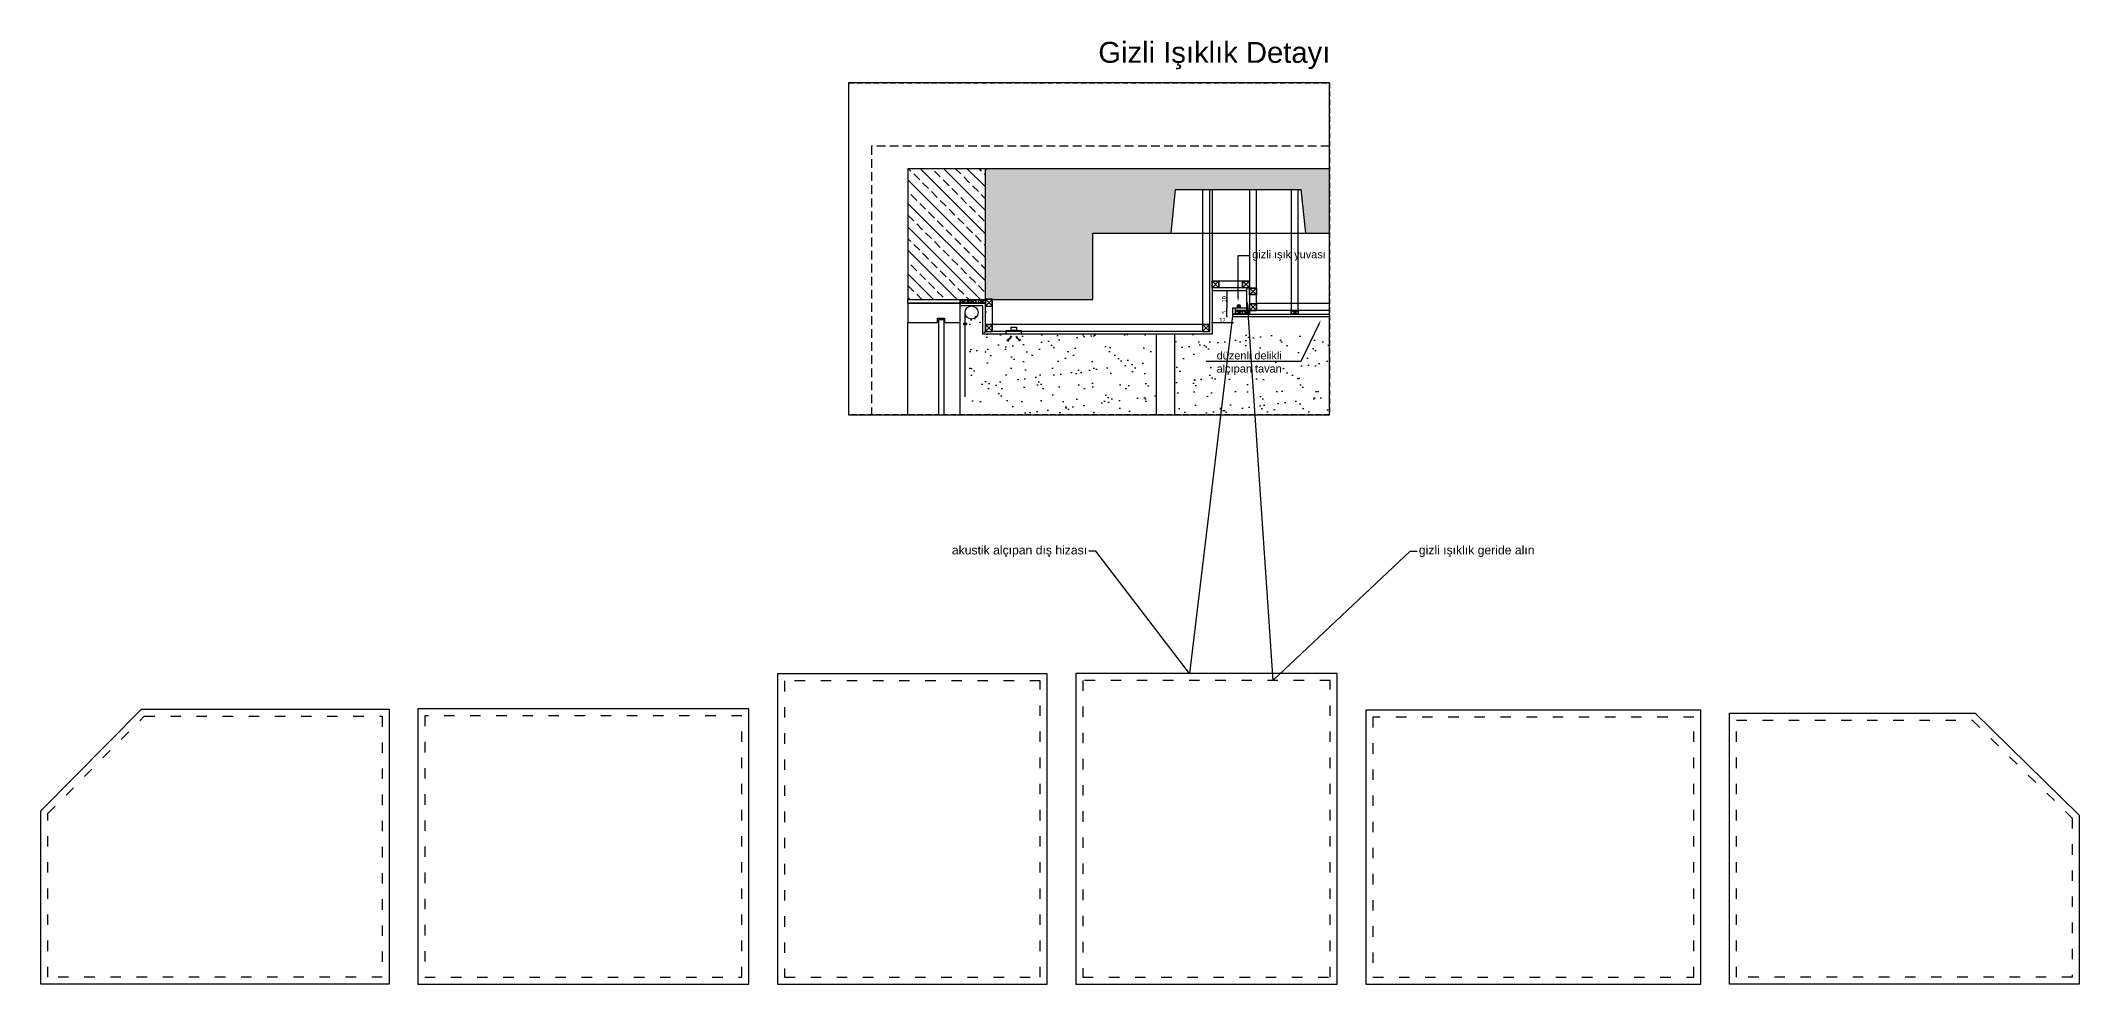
# Model space of a CAD drawing. Header units: millimetres. Extents: x 2038 to 4379, y 1075 to 2158.
import ezdxf
from ezdxf import colors
from ezdxf.entities.mleader import LeaderData, LeaderLine
from ezdxf.enums import TextEntityAlignment as Align
from ezdxf.math import Vec2, Vec3
from ezdxf.xclip import XClip

# ---------------------------------------------------------------- set-up
doc = ezdxf.new("R2010")
doc.units = ezdxf.units.MM
doc.header["$XCLIPFRAME"] = 2
for name, pattern in [('ACAD_ISO03W100', [30, 12, -18]), ('DASHDOT', [1, 0.5, -0.25, 0, -0.25]), ('HIDDEN', [0.375, 0.25, -0.125]), ('kesik cizgi', [9.525, 6.35, -3.175]), ('MESS_AydınlatmaPlanları$0$MESS_AplikasyonPlanları$0$DASHED2', [0.375, 0.25, -0.125]), ('MESS_YerleşimPlanları$0$HIDDEN', [9.525, 6.35, -3.175]), ('PHANTOM2', [31.75, 15.875, -3.175, 3.175, -3.175, 3.175, -3.175])]:
    doc.linetypes.add(name, pattern=pattern)
for name, color, linetype in [('-TOT- Slot', 5, 'Continuous'), ('0-gmrkırlangıç', 34, 'Continuous'), ('0-gmrmob', 30, 'Continuous'), ('_ME-H-HAVA PANJURU', 7, 'Continuous'), ('_ME-SO-CİHAZ', 5, 'Continuous'), ('dbs-0.05', 252, 'Continuous'), ('dbs-ahşap kaplama', 43, 'Continuous'), ('dbs-cam', 146, 'Continuous'), ('dbs-duvar - alçıpan', 9, 'Continuous'), ('dbs-duvar - mevcut', 2, 'Continuous'), ('dbs-Grafikİşleri', 220, 'Continuous'), ('dbs-HareketliMobilya-', 202, 'Continuous'), ('dbs-hatch - genel', 250, 'Continuous'), ('dbs-kapı - doğrama', 5, 'Continuous'), ('dbs-lake', 220, 'Continuous'), ('dbs-mdf', 233, 'Continuous'), ('dbs-metal laminat', 144, 'Continuous'), ('dbs-not - yazı', 4, 'Continuous'), ('dbs-not-ölçü', 172, 'Continuous'), ('dbs-profil', 155, 'Continuous'), ('dbs-pvc', 144, 'Continuous'), ('dbs-sonaspray', 65, 'Continuous'), ('dbs-supurgelik', 192, 'Continuous'), ('dbs-tefriş - ince', 33, 'Continuous'), ('dbs-zemin', 8, 'Continuous'), ('dbs_PROFIL', 163, 'Continuous'), ('duvar - alçıpan', 9, 'Continuous'), ('elekt - genel', 12, 'Continuous'), ('ENDLESS KASA PROFİLİ', 142, 'Continuous'), ('KES', 3, 'Continuous'), ('MESS_AydınlatmaPlanları$0$DARK LIGHTING', 10, 'Continuous'), ('MESS_AydınlatmaPlanları$0$MESS_AplikasyonPlanları$1$elekt - genel', 12, 'Continuous'), ('not - künye', 4, 'Continuous'), ('not - yazı', 4, 'Continuous'), ('tefriş - ince', 33, 'Continuous'), ('tertip - süs', 9, 'Continuous'), ('zemin', 8, 'Continuous')]:
    doc.layers.add(name, color=color, linetype=linetype)
for name, color, linetype, lineweight in [('CAM PANEL', 111, 'Continuous', 25), ('dbs-Kaj hizası', 251, 'Continuous', 25), ('dbs-kumaş', 115, 'Continuous', 25), ('dbs_Mineral Yunu', 252, 'BATTING', 0), ('ÇİZGİ', 250, 'Continuous', 20)]:
    doc.layers.add(name, color=color, linetype=linetype, lineweight=lineweight)
doc.layers.add('dbs-tertip mv', color=12, linetype='Continuous', plot=False)
doc.styles.add('_ARD-GENEL', font='trebuc.ttf', dxfattribs={"width": 0.85})
doc.styles.get("Standard").update_dxf_attribs({"font": 'arial.ttf'})
doc.styles.add('yeniyazi', font='tahoma.ttf', dxfattribs={"width": 0.8})
doc.linetypes.add('BATTING', pattern='A,0.00254,-2.54,[134,ltypeshp.shx,S=2.54,R=0,X=-2.54,Y=0],-5.08,[134,ltypeshp.shx,S=2.54,R=180,X=2.54,Y=0],-2.54', length=10.16254)
doc.dimstyles.new('1 10', dxfattribs={"dimtxt": 2.4, "dimasz": 0.6, "dimexe": 5, "dimexo": 3, "dimgap": 0.3, "dimtad": 1, "dimdec": 1, "dimdsep": 46, "dimtxsty": 'yeniyazi', "dimblk": 'tick', "dimcen": 0, "dimdle": 3, "dimse1": 1, "dimse2": 1, "dimclrd": 256, "dimclre": 256, "dimclrt": 256, "dimazin": 0, "dimtfac": 1.2, "dimtdec": 1, "dimtmove": 2, "dimatfit": 3, "dimldrblk": 'DOT', "dimfxl": 3, "dimtolj": 1, "dimtzin": 0, "dimlwd": -1, "dimlwe": -1, "dimarcsym": 0})
doc.dimstyles.new('1 100', dxfattribs={"dimtxt": 15, "dimasz": 6, "dimexe": 5, "dimexo": 3, "dimgap": 2, "dimtad": 1, "dimdec": 1, "dimdsep": 46, "dimtxsty": 'Standard', "dimblk": 'tick', "dimcen": 0, "dimdle": 3, "dimse1": 1, "dimse2": 1, "dimclrd": 256, "dimclre": 256, "dimclrt": 256, "dimazin": 0, "dimtfac": 1.2, "dimtdec": 1, "dimtmove": 2, "dimatfit": 3, "dimldrblk": 'DOTBLANK', "dimfxl": 3, "dimtolj": 1, "dimtzin": 0, "dimlwd": -1, "dimlwe": -1, "dimarcsym": 0})
doc.dimstyles.new('1 50', dxfattribs={"dimtxt": 7.2, "dimasz": 3, "dimexe": 5, "dimexo": 3, "dimgap": 2, "dimtad": 1, "dimdec": 1, "dimrnd": 0.5, "dimdsep": 46, "dimtxsty": 'Standard', "dimblk": 'tick', "dimcen": 0, "dimdle": 3, "dimse1": 1, "dimse2": 1, "dimclrd": 256, "dimclre": 256, "dimclrt": 256, "dimazin": 0, "dimtfac": 1.2, "dimtdec": 1, "dimtmove": 2, "dimatfit": 3, "dimldrblk": 'DOTBLANK', "dimfxl": 3, "dimtolj": 1, "dimtzin": 0, "dimlwd": -1, "dimlwe": -1, "dimarcsym": 0})

msp = doc.modelspace()

# ---------------------------------------------------------------- texts
at = {"layer": 'dbs-not - yazı', "color": 12, "linetype": 'DASHDOT', "ltscale": 50, "insert": (3252.23, 2156.74), "char_height": 24, "attachment_point": 1}
msp.add_mtext_dynamic_manual_height_columns('Gizli Işıklık Detayı', width=407.3734, gutter_width=37.5, heights=[0], dxfattribs=at)

# ---------------------------------------------------------------- blocks, each defined once
blk = doc.blocks.new('agac11')
at = {"layer": 'tertip - süs', "color": 78, "true_color": 0x264c00}
for p, q in [((70226.9, 20263), (70225.4, 20263)), ((70225.7, 20260.1), (70225.4, 20261.7)), ((70228.9, 20255.7), (70225.7, 20260.1)), ((70227.6, 20260.5), (70227.3, 20260.1)), ((70227.3, 20260.1), (70227.3, 20260.1)), ((70238.8, 20258.2), (70230.5, 20262.1)), ((70234.3, 20259.2), (70231.1, 20258.6)), ((70231.1, 20258.6), (70240.7, 20251.2)), ((70233.3, 20258.9), (70239.7, 20254.7)), ((70237.8, 20255), (70233.3, 20257.9)), ((70236.8, 20257.9), (70234.3, 20259.2)), ((70240, 20255.4), (70236.8, 20257.9)), ((70239.1, 20263.7), (70238.8, 20258.2)), ((70241.6, 20262.7), (70239.1, 20263.7)), ((70241, 20259.2), (70241.3, 20260.1)), ((70244.8, 20252.5), (70241, 20259.2)), ((70241.3, 20260.1), (70245.8, 20255.4)), ((70248, 20256), (70241.6, 20262.7)), ((70249.6, 20261.4), (70248, 20256)), ((70250.9, 20262.7), (70249.6, 20261.4)), ((70249.6, 20256), (70250.9, 20257.3)), ((70252.5, 20263), (70251.5, 20263)), ((70253.8, 20262.1), (70252.8, 20262.7)), ((70260.8, 20259.2), (70258.9, 20258.9)), ((70261.8, 20258.6), (70260.8, 20259.2)), ((70261.8, 20257), (70261.8, 20258.6)), ((70227.3, 20246.4), (70233, 20247.4)), ((70231.7, 20251.8), (70227.6, 20250.6)), ((70238.1, 20250.2), (70228.9, 20255.7)), ((70229.5, 20247.7), (70234, 20251.2)), ((70234.6, 20249.3), (70229.5, 20249.6)), ((70234.6, 20245.1), (70229.5, 20247.7)), ((70233, 20247.4), (70230.1, 20248.3)), ((70232.1, 20252.8), (70231.7, 20251.8)), ((70233.7, 20241.9), (70243.2, 20247.1)), ((70234, 20251.2), (70240, 20248)), ((70237.5, 20247.7), (70234.6, 20249.3)), ((70236.8, 20252.8), (70242.3, 20250.6)), ((70240.4, 20249.6), (70236.8, 20250.9)), ((70239.4, 20247.4), (70237.5, 20247.7)), ((70242.3, 20251.2), (70237.8, 20255)), ((70240, 20248), (70239.4, 20247.4)), ((70239.7, 20254.7), (70240, 20255.4)), ((70240.7, 20250.2), (70240.4, 20249.6)), ((70244.5, 20246.7), (70241.6, 20245.1)), ((70242, 20246.4), (70246.1, 20245.5)), ((70243.2, 20247.1), (70244.5, 20246.7)), ((70248.7, 20247.7), (70244.8, 20252.5)), ((70246.4, 20254.4), (70249.3, 20248)), ((70246.7, 20245.5), (70247.1, 20245.1)), ((70247.1, 20245.1), (70246.7, 20245.5)), ((70249.3, 20248), (70248.7, 20247.7)), ((70249.9, 20255), (70249.6, 20256)), ((70249.9, 20256.6), (70249.9, 20255)), ((70250.9, 20253.1), (70250.9, 20251.5)), ((70250.9, 20251.5), (70250.9, 20253.1)), ((70253.5, 20249.6), (70257, 20253.1)), ((70253.8, 20247.7), (70253.5, 20249.6)), ((70255.7, 20249.6), (70253.8, 20247.7)), ((70254.4, 20244.8), (70259.5, 20250.2)), ((70257.3, 20252.8), (70255.7, 20249.6)), ((70259.5, 20250.2), (70261.8, 20257)), ((70268.1, 20253.8), (70267.2, 20239.7)), ((70269.4, 20253.4), (70268.1, 20253.8)), ((70269.7, 20249), (70269.4, 20253.4)), ((70271, 20248), (70269.7, 20249)), ((70270.1, 20241.3), (70271, 20248)), ((70228.2, 20240), (70227.3, 20236.8)), ((70228.2, 20238.7), (70227.3, 20237.8)), ((70227.3, 20236.8), (70234.9, 20237.8)), ((70228.5, 20240.7), (70234.6, 20245.1)), ((70230.8, 20234.3), (70228.9, 20233.6)), ((70228.9, 20233.6), (70228.9, 20232)), ((70230.8, 20239.4), (70233.7, 20241.9)), ((70231.1, 20239.1), (70230.8, 20239.4)), ((70236.2, 20234.3), (70230.8, 20234.3)), ((70246.4, 20244.5), (70231.1, 20239.1)), ((70234.9, 20237.8), (70236.8, 20235.2)), ((70236.2, 20240), (70245.2, 20243.2)), ((70239.1, 20238.1), (70236.2, 20240)), ((70236.8, 20235.2), (70236.2, 20234.3)), ((70242.9, 20241.3), (70237.8, 20238.1)), ((70237.8, 20238.1), (70238.1, 20237.5)), ((70238.1, 20237.5), (70239.1, 20238.1)), ((70241.6, 20237.8), (70239.7, 20233)), ((70240, 20232), (70245.5, 20236.5)), ((70240.7, 20231.1), (70245.8, 20240.7)), ((70245.8, 20242.9), (70241, 20242.9)), ((70244.5, 20240.7), (70241.6, 20237.8)), ((70245.8, 20238.1), (70242.3, 20231.1)), ((70245.8, 20240.7), (70244.5, 20240.7)), ((70245.2, 20237.5), (70244.8, 20235.9)), ((70245.2, 20243.2), (70245.8, 20242.9)), ((70247.1, 20245.1), (70246.4, 20244.5)), ((70246.4, 20239.1), (70246.4, 20238.4)), ((70246.4, 20238.4), (70246.7, 20238.7)), ((70250.9, 20241.9), (70251.5, 20242.3)), ((70251.2, 20237.5), (70250.9, 20241.9)), ((70250.9, 20233), (70251.9, 20234)), ((70251.9, 20236.2), (70251.2, 20237.5)), ((70251.5, 20242.3), (70252.8, 20241)), ((70252.8, 20237.2), (70251.9, 20236.2)), ((70251.9, 20234), (70256.3, 20235.2)), ((70252.8, 20241), (70252.8, 20237.2)), ((70259.5, 20233.6), (70253.8, 20232.4)), ((70257, 20240.3), (70254.4, 20244.8)), ((70256.3, 20235.2), (70259.8, 20235.2)), ((70261.1, 20244.2), (70257, 20240.3)), ((70260.8, 20234.6), (70259.5, 20233.6)), ((70259.8, 20235.2), (70260.8, 20234.6)), ((70260.2, 20239.4), (70261.1, 20240.3)), ((70260.2, 20238.1), (70260.2, 20239.4)), ((70261.1, 20238.7), (70260.2, 20238.1)), ((70262.7, 20244.2), (70261.1, 20244.2)), ((70261.1, 20240.3), (70261.1, 20238.7)), ((70262.4, 20237.8), (70263, 20239.4)), ((70265, 20236.2), (70262.4, 20237.8)), ((70263.4, 20243.5), (70262.7, 20244.2)), ((70263, 20239.4), (70263.4, 20243.5)), ((70266.2, 20236.5), (70265, 20236.2)), ((70267.2, 20239.7), (70266.2, 20236.5)), ((70266.6, 20234.9), (70268.1, 20236.2)), ((70267.5, 20234.3), (70266.6, 20234.9)), ((70269.1, 20234.6), (70267.5, 20234.3)), ((70268.1, 20236.2), (70269.1, 20234.6)), ((70270.4, 20235.6), (70270.1, 20241.3)), ((70271.3, 20234.9), (70270.4, 20235.6)), ((70275.2, 20234.3), (70271.3, 20234.9)), ((70278.7, 20237.2), (70275.8, 20234.6)), ((70287, 20240), (70278.7, 20237.2)), ((70281.2, 20236.8), (70280.3, 20235.9)), ((70280.3, 20235.9), (70281.2, 20235.6)), ((70288.3, 20239.1), (70281.2, 20236.8)), ((70281.2, 20235.6), (70285.7, 20237.5)), ((70284.1, 20235.6), (70287.9, 20238.1)), ((70289.9, 20231.1), (70284.1, 20235.6)), ((70290.5, 20237.5), (70285.7, 20238.1)), ((70285.7, 20235.2), (70290.5, 20237.5)), ((70286.4, 20234), (70292.1, 20236.8)), ((70292.7, 20240), (70287, 20240)), ((70288.6, 20238.7), (70288.3, 20239.1)), ((70218.6, 20226.3), (70218.3, 20224.4)), ((70218.3, 20224.4), (70220.2, 20220.5)), ((70219.6, 20227.3), (70218.6, 20226.3)), ((70221.5, 20226.9), (70219.6, 20227.3)), ((70225, 20225), (70221.5, 20226.9)), ((70221.5, 20224.1), (70222.2, 20224.4)), ((70223.1, 20222.1), (70221.5, 20224.1)), ((70222.2, 20224.4), (70224.7, 20222.1)), ((70224.7, 20222.1), (70223.1, 20222.1)), ((70228.9, 20221.8), (70225, 20225)), ((70228.9, 20232), (70231.4, 20229.5)), ((70229.5, 20222.1), (70228.9, 20221.8)), ((70231.4, 20229.5), (70229.5, 20224.4)), ((70229.5, 20224.4), (70229.5, 20222.1)), ((70234, 20226.9), (70234.9, 20223.4)), ((70234.9, 20223.4), (70236.2, 20224.4)), ((70236.2, 20224.4), (70235.6, 20225)), ((70237.8, 20221.5), (70239.1, 20223.7)), ((70240.4, 20223.1), (70238.1, 20221.2)), ((70238.8, 20228.5), (70240.4, 20230.8)), ((70240.4, 20228.5), (70238.8, 20228.5)), ((70239.1, 20223.7), (70240.4, 20223.1)), ((70240, 20226), (70239.4, 20225.3)), ((70239.4, 20225.3), (70241.3, 20224.4)), ((70239.7, 20233), (70240, 20232)), ((70246.7, 20225), (70240, 20226)), ((70242.3, 20231.1), (70240.4, 20228.5)), ((70241.3, 20224.4), (70246.1, 20224.4)), ((70242.6, 20226.9), (70248.7, 20226.9)), ((70246.1, 20226.3), (70242.6, 20226.9)), ((70243.9, 20231.1), (70244.8, 20231.1)), ((70245.5, 20230.4), (70243.9, 20230.8)), ((70244.5, 20230.1), (70245.5, 20230.4)), ((70244.8, 20231.1), (70244.8, 20231.1)), ((70246.1, 20232.4), (70246.1, 20231.4)), ((70246.1, 20231.4), (70246.1, 20232.4)), ((70246.4, 20231.4), (70247.1, 20230.8)), ((70247.4, 20224.7), (70246.4, 20224.4)), ((70249.3, 20226.3), (70246.7, 20225)), ((70246.7, 20220.9), (70248.3, 20222.1)), ((70247.1, 20230.8), (70247.1, 20230.8)), ((70248.3, 20222.1), (70249, 20221.8)), ((70248.7, 20226.9), (70249.3, 20226.3)), ((70250.3, 20229.8), (70250.6, 20230.8)), ((70251.2, 20227.9), (70250.3, 20229.8)), ((70250.6, 20230.8), (70251.5, 20230.4)), ((70250.6, 20221.2), (70251.9, 20223.1)), ((70251.2, 20232.4), (70250.9, 20233)), ((70253.8, 20232.4), (70251.2, 20232.4)), ((70251.5, 20230.4), (70251.2, 20227.9)), ((70251.9, 20223.1), (70251.9, 20221.2)), ((70254.7, 20226.6), (70254.7, 20225.7)), ((70254.7, 20225.7), (70254.7, 20226.6)), ((70262.4, 20231.4), (70257.3, 20229.5)), ((70257.3, 20229.5), (70257.6, 20228.5)), ((70257.6, 20228.5), (70258.9, 20230.1)), ((70259.2, 20223.1), (70257.9, 20222.1)), ((70257.9, 20222.1), (70260.2, 20218.6)), ((70262.1, 20224.1), (70259.2, 20223.1)), ((70259.8, 20232), (70259.8, 20232)), ((70260.2, 20231.7), (70259.8, 20232)), ((70260.8, 20230.1), (70260.8, 20230.8)), ((70260.8, 20230.8), (70260.8, 20230.1)), ((70260.8, 20226), (70262.7, 20228.2)), ((70261.1, 20225.7), (70260.8, 20226)), ((70263.7, 20226.3), (70261.1, 20225.7)), ((70261.8, 20231.7), (70262.4, 20231.4)), ((70262.7, 20223.4), (70262.1, 20224.1)), ((70262.7, 20228.2), (70266.9, 20228.2)), ((70263.7, 20216.4), (70262.7, 20223.4)), ((70266.9, 20228.2), (70263.7, 20226.3)), ((70263.7, 20224.7), (70265.3, 20225.3)), ((70265, 20221.2), (70263.7, 20224.7)), ((70265.3, 20225.3), (70265.6, 20221.8)), ((70268.8, 20232), (70266.2, 20230.8)), ((70268.1, 20232.4), (70266.6, 20231.1)), ((70270.7, 20224.7), (70271, 20229.5)), ((70271.3, 20224.4), (70270.7, 20224.7)), ((70271, 20229.5), (70271.7, 20230.8)), ((70274.9, 20232), (70271.3, 20224.4)), ((70271.7, 20231.4), (70273.3, 20231.1)), ((70275.2, 20227.9), (70271.7, 20217.4)), ((70274.2, 20232), (70274.2, 20231.1)), ((70276.1, 20228.8), (70275.2, 20227.9)), ((70277.7, 20226), (70276.1, 20228.8)), ((70284.1, 20218), (70277.7, 20226)), ((70278, 20228.2), (70278.4, 20229.2)), ((70278.4, 20229.2), (70278.7, 20226.9)), ((70286.7, 20220.2), (70286.4, 20223.4)), ((70295.6, 20225.3), (70288.3, 20230.8)), ((70289.2, 20228.8), (70289.5, 20229.5)), ((70293.7, 20224.7), (70295.3, 20224.7)), ((70295.3, 20224.7), (70295.6, 20225.3)), ((70213.9, 20211.3), (70208.1, 20209.7)), ((70210.3, 20221.2), (70209.4, 20220.5)), ((70209.4, 20220.5), (70210.7, 20217.4)), ((70209.4, 20219.9), (70210.3, 20218.9)), ((70212.6, 20221.2), (70210.3, 20221.2)), ((70210.7, 20217.4), (70215.1, 20213.8)), ((70221.8, 20212.6), (70211.3, 20201.7)), ((70219, 20219.6), (70212.6, 20221.2)), ((70215.1, 20213.8), (70213.9, 20211.3)), ((70215.1, 20217.7), (70214.8, 20217.4)), ((70216.4, 20217), (70215.1, 20217.7)), ((70216.7, 20212.6), (70221.2, 20212.2)), ((70217, 20212.2), (70219, 20214.5)), ((70222.8, 20214.2), (70217, 20212.2)), ((70217.4, 20209), (70218.3, 20211.6)), ((70220.2, 20220.5), (70219, 20219.6)), ((70219, 20214.5), (70226.6, 20215.4)), ((70227.6, 20212.6), (70219.6, 20206.5)), ((70219.9, 20207.8), (70224.1, 20211.6)), ((70225.7, 20213.8), (70222.8, 20214.2)), ((70224.1, 20211.6), (70227.3, 20212.9)), ((70227.3, 20214.8), (70225.7, 20213.8)), ((70230.1, 20219.9), (70226, 20218.3)), ((70226, 20218.3), (70231.1, 20216.4)), ((70226.6, 20215.4), (70227.3, 20214.8)), ((70227.3, 20212.9), (70227.6, 20212.6)), ((70230.8, 20217.4), (70227.9, 20217.4)), ((70228.2, 20219.6), (70231.7, 20218)), ((70232.7, 20218.3), (70230.1, 20219.9)), ((70230.8, 20213.5), (70230.8, 20213.5)), ((70231.7, 20213.5), (70230.8, 20213.5)), ((70231.1, 20216.4), (70232.7, 20218.3)), ((70238.4, 20211.9), (70234.3, 20210.3)), ((70234.3, 20210.3), (70234.6, 20209)), ((70234.6, 20209), (70235.6, 20210.3)), ((70235.3, 20211.3), (70237.5, 20210)), ((70237.5, 20210), (70238.8, 20211.3)), ((70238.1, 20221.2), (70237.8, 20221.5)), ((70238.1, 20212.2), (70238.4, 20211.9)), ((70240.4, 20212.6), (70241.6, 20212.6)), ((70240.7, 20211.9), (70240.4, 20212.6)), ((70241.6, 20212.6), (70240.7, 20211.9)), ((70241.6, 20219.6), (70242.3, 20220.9)), ((70243.6, 20220.9), (70241.6, 20219.6)), ((70241.6, 20219.6), (70241.6, 20219.6)), ((70242.3, 20220.9), (70243.6, 20220.9)), ((70246.4, 20216.7), (70242.3, 20215.1)), ((70242.3, 20215.1), (70244.5, 20214.8)), ((70243.6, 20210.3), (70242.9, 20209.4)), ((70244.2, 20208.7), (70246.1, 20210.3)), ((70244.5, 20214.8), (70246.1, 20215.4)), ((70249.3, 20218.6), (70246.4, 20218.9)), ((70246.4, 20217.7), (70249.3, 20218.6)), ((70246.4, 20215.4), (70248.3, 20216.7)), ((70248.3, 20216.7), (70246.4, 20216.7)), ((70246.4, 20211.3), (70246.4, 20210.6)), ((70246.4, 20210.6), (70246.7, 20211)), ((70247.4, 20220.2), (70246.7, 20220.9)), ((70248.3, 20220.5), (70247.4, 20220.2)), ((70249, 20221.8), (70248.3, 20220.5)), ((70248.3, 20216.7), (70248.3, 20216.7)), ((70249.9, 20211.3), (70251.5, 20212.6)), ((70250.6, 20209.4), (70249.9, 20211.3)), ((70250.3, 20215.8), (70252.5, 20217)), ((70250.6, 20215.1), (70250.3, 20215.8)), ((70251.2, 20220.5), (70250.6, 20221.2)), ((70252.5, 20215.4), (70250.6, 20215.1)), ((70253.1, 20211), (70250.9, 20205.5)), ((70251.9, 20221.2), (70251.2, 20220.5)), ((70251.9, 20212.2), (70251.2, 20210)), ((70252.5, 20217), (70252.5, 20215.4)), ((70254.1, 20214.8), (70253.1, 20211)), ((70254.4, 20215.8), (70255.4, 20215.8)), ((70255.4, 20215.8), (70254.4, 20215.8)), ((70255.4, 20215.8), (70254.7, 20205.2)), ((70256.7, 20218.3), (70257.6, 20218.9)), ((70257.3, 20216.1), (70256.7, 20218.3)), ((70259.2, 20215.8), (70257.3, 20216.1)), ((70257.6, 20218.9), (70258.9, 20216.4)), ((70258.6, 20199.1), (70258.2, 20212.2)), ((70258.2, 20212.2), (70259.2, 20211)), ((70261.4, 20201.4), (70259.5, 20210.3)), ((70260.2, 20218.6), (70261.1, 20219.9)), ((70261.1, 20219.9), (70262.1, 20219.3)), ((70262.1, 20219.3), (70262.7, 20216.7)), ((70262.7, 20216.7), (70263.4, 20216.1)), ((70263.4, 20216.1), (70263.7, 20216.4)), ((70265.6, 20221.8), (70265, 20221.2)), ((70265.6, 20218.6), (70265.3, 20218.3)), ((70265.3, 20218.3), (70265.9, 20217)), ((70266.6, 20218), (70265.6, 20218.6)), ((70265.9, 20217), (70266.2, 20217.7)), ((70268.8, 20219.3), (70267.8, 20212.6)), ((70267.8, 20212.6), (70269.1, 20211.6)), ((70269.4, 20219.9), (70268.8, 20219.3)), ((70270.4, 20217.7), (70269.4, 20219.9)), ((70271.7, 20217.4), (70270.4, 20217.7)), ((70270.7, 20210.6), (70271, 20209.7)), ((70285.1, 20218.9), (70286.7, 20220.2)), ((70206.5, 20207.8), (70206.2, 20206.2)), ((70206.2, 20206.2), (70207.1, 20204.6)), ((70208.1, 20209.7), (70206.5, 20207.8)), ((70207.1, 20204.6), (70211, 20204.9)), ((70208.4, 20207.8), (70209.4, 20208.7)), ((70208.7, 20207.5), (70208.4, 20207.8)), ((70212.9, 20208.4), (70208.7, 20207.5)), ((70209.4, 20208.7), (70212.6, 20209.7)), ((70211, 20204.9), (70212.6, 20205.5)), ((70211.3, 20201.7), (70211, 20196.3)), ((70212.6, 20209.7), (70215.8, 20209.7)), ((70212.6, 20205.5), (70214.8, 20205.5)), ((70217.4, 20206.8), (70212.9, 20208.4)), ((70215.5, 20203.9), (70214.2, 20203.9)), ((70214.8, 20205.5), (70216.4, 20207.5)), ((70215.8, 20209.7), (70217.4, 20209)), ((70216.4, 20208.4), (70217.7, 20207.5)), ((70219.3, 20206.8), (70219.9, 20206.8)), ((70219.6, 20206.5), (70219.3, 20206.8)), ((70226, 20198.8), (70221.5, 20195)), ((70222.2, 20207.1), (70222.8, 20206.8)), ((70224.4, 20210), (70222.5, 20210)), ((70224.7, 20206.8), (70224.4, 20207.5)), ((70226.3, 20209), (70224.7, 20206.8)), ((70224.7, 20199.1), (70225, 20199.5)), ((70225, 20199.5), (70224.7, 20199.1)), ((70225, 20208.1), (70225, 20208.1)), ((70225, 20207.5), (70225, 20208.1)), ((70225.4, 20199.8), (70225.7, 20199.8)), ((70225.7, 20199.8), (70225.4, 20199.8)), ((70226, 20200.1), (70226.3, 20199.8)), ((70226.3, 20199.8), (70226, 20200.1)), ((70226.3, 20199.8), (70226, 20199.1)), ((70227.3, 20208.4), (70226.3, 20209)), ((70228.5, 20199.8), (70227.9, 20199.1)), ((70227.9, 20195), (70230.5, 20198.8)), ((70228.2, 20206.5), (70229.2, 20207.5)), ((70228.5, 20205.9), (70228.2, 20206.5)), ((70231.4, 20205.9), (70228.5, 20205.9)), ((70228.9, 20199.5), (70228.5, 20199.8)), ((70228.9, 20203.6), (70229.5, 20204.3)), ((70229.2, 20203.3), (70228.9, 20203.6)), ((70229.2, 20207.5), (70231.1, 20207.1)), ((70230.5, 20203.9), (70229.2, 20203.3)), ((70229.5, 20204.3), (70230.5, 20203.9)), ((70229.8, 20197.6), (70231.1, 20198.8)), ((70230.5, 20198.8), (70230.8, 20195.3)), ((70231.1, 20208.7), (70231.1, 20208.7)), ((70231.7, 20208.7), (70231.1, 20208.7)), ((70231.1, 20207.1), (70231.7, 20206.5)), ((70231.7, 20206.5), (70231.4, 20205.9)), ((70234, 20200.4), (70234.3, 20200.7)), ((70234.3, 20200.7), (70234, 20200.4)), ((70234, 20200.1), (70234, 20199.1)), ((70234, 20196.3), (70234, 20198.8)), ((70234.6, 20200.7), (70234.9, 20200.4)), ((70234.9, 20200.4), (70234.6, 20200.7)), ((70234.9, 20200.4), (70234.9, 20199.1)), ((70234.9, 20198.8), (70235.6, 20195)), ((70237.2, 20198.8), (70235.6, 20192.8)), ((70235.9, 20200.4), (70236.2, 20200.7)), ((70236.2, 20200.7), (70235.9, 20200.4)), ((70235.9, 20200.1), (70235.9, 20199.1)), ((70236.5, 20201.1), (70236.8, 20200.7)), ((70236.8, 20200.7), (70236.5, 20201.1)), ((70236.8, 20200.7), (70236.8, 20199.1)), ((70238.1, 20204.9), (70237.8, 20202)), ((70237.8, 20202), (70238.4, 20190.5)), ((70238.1, 20208.4), (70239.7, 20209.7)), ((70239.4, 20208.1), (70238.1, 20208.4)), ((70246.4, 20201.7), (70238.1, 20204.9)), ((70240.4, 20209), (70239.4, 20208.1)), ((70239.7, 20209.7), (70240.4, 20209)), ((70242, 20206.2), (70241.3, 20205.5)), ((70241.3, 20205.5), (70244.2, 20202.7)), ((70242.9, 20206.2), (70242, 20206.2)), ((70242.9, 20209.4), (70244.2, 20208.7)), ((70244.8, 20204.6), (70242.9, 20206.2)), ((70244.5, 20203.9), (70244.8, 20204.6)), ((70246.4, 20208.7), (70245.5, 20207.1)), ((70245.5, 20207.1), (70246.1, 20206.5)), ((70247.7, 20209.7), (70246.4, 20208.7)), ((70246.4, 20206.2), (70253.1, 20199.1)), ((70249.3, 20199.8), (70246.4, 20201.7)), ((70249, 20209), (70247.7, 20209.7)), ((70249.9, 20205.9), (70249, 20209)), ((70250.9, 20205.5), (70249.9, 20205.9)), ((70249.9, 20198.8), (70251.9, 20196)), ((70251.2, 20210), (70250.6, 20209.4)), ((70255.1, 20197.9), (70253.5, 20198.8)), ((70254.7, 20205.2), (70255.1, 20197.9)), ((70258.9, 20198.8), (70261.4, 20201.4)), ((70259.5, 20209), (70260.5, 20208.1)), ((70275.2, 20199.8), (70267.5, 20195.6)), ((70268.8, 20198.8), (70268.1, 20198.2)), ((70268.5, 20201.7), (70270.7, 20202.3)), ((70270.7, 20202.3), (70268.8, 20198.8)), ((70269.7, 20202.3), (70269.1, 20201.4)), ((70286.4, 20200.1), (70275.2, 20199.8)), ((70275.8, 20198.2), (70280.9, 20198.8)), ((70280.9, 20198.8), (70287.9, 20198.5)), ((70292.7, 20198.2), (70286.4, 20200.1)), ((70211, 20196.3), (70215.1, 20197.6)), ((70215.1, 20197.6), (70220.2, 20198.2)), ((70218.6, 20198.5), (70217.7, 20197.9)), ((70220.2, 20198.2), (70219.3, 20195.3)), ((70220.6, 20192.8), (70220.6, 20194.4)), ((70221.2, 20192.4), (70220.6, 20192.8)), ((70225.7, 20198.5), (70221.2, 20192.4)), ((70227.3, 20198.2), (70225.7, 20198.5)), ((70227.9, 20185.1), (70227.9, 20195)), ((70228.9, 20190.8), (70229.5, 20190.2)), ((70233, 20193.7), (70229.2, 20184.8)), ((70229.5, 20190.2), (70230.1, 20191.5)), ((70230.1, 20193.4), (70229.8, 20197.6)), ((70230.8, 20195.3), (70230.1, 20193.4)), ((70234.6, 20191.5), (70233, 20193.7)), ((70235.6, 20192.8), (70234, 20196.3)), ((70235.9, 20188.3), (70234.6, 20191.5)), ((70235.6, 20195), (70235.3, 20198.2)), ((70235.9, 20186.7), (70235.9, 20188.3)), ((70237.5, 20187), (70235.9, 20186.7)), ((70238.4, 20190.5), (70237.5, 20187)), ((70252.5, 20189.9), (70249.3, 20185.7)), ((70254.7, 20188), (70249.3, 20180.3)), ((70252.2, 20195), (70249.9, 20194.7)), ((70250.3, 20193.4), (70252.2, 20191.2)), ((70251.5, 20186.7), (70252.8, 20188)), ((70252.5, 20190.5), (70252.5, 20189.9)), ((70252.8, 20188), (70254.7, 20188)), ((70257.9, 20188.3), (70253.8, 20185.4)), ((70254.1, 20184.8), (70257.9, 20188.3)), ((70255.7, 20189.9), (70257.9, 20188.3)), ((70258.9, 20191.2), (70257.6, 20191.2)), ((70258.9, 20196.9), (70259.8, 20197.6)), ((70259.2, 20196.3), (70258.9, 20196.9)), ((70258.9, 20193.7), (70261.1, 20195.6)), ((70259.2, 20193.4), (70258.9, 20193.7)), ((70260.2, 20197.2), (70259.2, 20196.3)), ((70261.1, 20194), (70259.2, 20193.4)), ((70262.7, 20188.9), (70259.5, 20185.1)), ((70261.1, 20195.6), (70261.1, 20194)), ((70261.1, 20181.9), (70263.4, 20188.6)), ((70263.4, 20188.6), (70262.7, 20188.9)), ((70263.7, 20196), (70263.7, 20196)), ((70264.3, 20196), (70263.7, 20196)), ((70266.6, 20194), (70265.3, 20193.7)), ((70265.3, 20193.7), (70265.9, 20192.8)), ((70265.9, 20192.8), (70266.6, 20193.4)), ((70266.6, 20193.4), (70266.6, 20194)), ((70267.5, 20195.6), (70267.8, 20195.3)), ((70268.1, 20198.2), (70268.5, 20196.6)), ((70268.5, 20188.3), (70270.4, 20186.4)), ((70269.7, 20186.1), (70268.5, 20188.3)), ((70268.8, 20184.8), (70270.1, 20188.6)), ((70270.1, 20188.6), (70274.9, 20180.9)), ((70270.1, 20187), (70271, 20184.8)), ((70271.7, 20189.2), (70277.7, 20184.8)), ((70271.7, 20181.3), (70271.7, 20189.2)), ((70274.5, 20189.9), (70275.5, 20190.5)), ((70275.5, 20191.8), (70274.9, 20191.5)), ((70281.2, 20183.2), (70274.9, 20189.2)), ((70280.6, 20188), (70275.5, 20191.8)), ((70275.5, 20190.5), (70284.4, 20181.6)), ((70275.5, 20189.9), (70279, 20187)), ((70285.1, 20197.9), (70275.8, 20198.2)), ((70279, 20193.4), (70278.4, 20193.1)), ((70278.4, 20193.1), (70289.2, 20187)), ((70283.8, 20191.2), (70279, 20193.4)), ((70279, 20190.8), (70279.6, 20191.2)), ((70279.6, 20191.2), (70284.1, 20188.9)), ((70279.6, 20187.3), (70280.6, 20188)), ((70289.5, 20197.6), (70280, 20196)), ((70280, 20196), (70283.2, 20194)), ((70283.2, 20194), (70288.3, 20192.1)), ((70284.8, 20190.2), (70283.8, 20191.2)), ((70285.4, 20191.8), (70284.1, 20189.9)), ((70290.5, 20196), (70285.1, 20197.9)), ((70285.4, 20191.8), (70288.3, 20189.9)), ((70288.3, 20190.5), (70285.4, 20191.8)), ((70287.9, 20198.5), (70289.5, 20197.6)), ((70288.3, 20192.1), (70295.6, 20186.4)), ((70294.3, 20195.3), (70290.5, 20196)), ((70297.2, 20195), (70292.7, 20198.2)), ((70296.6, 20193.4), (70294.3, 20195.3)), ((70297.2, 20193.4), (70296.6, 20193.4)), ((70297.5, 20194.4), (70297.2, 20193.4)), ((70229.2, 20184.8), (70227.9, 20185.1)), ((70249.3, 20185.7), (70245.5, 20174.6)), ((70250.9, 20176.5), (70247.7, 20173.6)), ((70249, 20181.9), (70251.5, 20186.7)), ((70249.3, 20180.3), (70249, 20181.9)), ((70250.9, 20180), (70256.3, 20185.1)), ((70251.2, 20179.3), (70250.9, 20180)), ((70251.5, 20175.8), (70250.9, 20176.5)), ((70256.3, 20183.8), (70251.2, 20179.3)), ((70251.9, 20175.2), (70252.2, 20173.9)), ((70252.5, 20178.1), (70253.8, 20179.3)), ((70252.5, 20177.4), (70252.5, 20178.1)), ((70253.1, 20176.8), (70252.5, 20177.4)), ((70252.8, 20180.6), (70253.1, 20180.9)), ((70253.1, 20180.9), (70252.8, 20180.6)), ((70253.1, 20184.5), (70253.5, 20184.8)), ((70253.5, 20184.1), (70253.1, 20184.5)), ((70253.1, 20182.5), (70253.5, 20182.9)), ((70253.5, 20182.9), (70253.1, 20182.5)), ((70254.1, 20179), (70253.1, 20176.8)), ((70253.5, 20184.8), (70253.8, 20184.5)), ((70253.8, 20184.5), (70253.5, 20184.1)), ((70253.8, 20185.4), (70254.1, 20184.8)), ((70253.8, 20179.3), (70254.1, 20179)), ((70254.4, 20175.2), (70254.7, 20175.5)), ((70254.7, 20174.9), (70254.4, 20175.2)), ((70254.7, 20175.5), (70255.1, 20175.2)), ((70255.1, 20175.2), (70254.7, 20174.9)), ((70257.6, 20180.6), (70255.4, 20173)), ((70255.7, 20172.6), (70257.9, 20175.5)), ((70256.3, 20185.1), (70256.7, 20184.8)), ((70256.7, 20184.8), (70256.3, 20183.8)), ((70259.5, 20185.1), (70257.6, 20180.6)), ((70257.9, 20175.5), (70261.8, 20183.2)), ((70265.3, 20182.9), (70265.6, 20183.2)), ((70265.3, 20178.7), (70265.3, 20182.9)), ((70265.6, 20178.4), (70265.3, 20178.7)), ((70265.6, 20183.2), (70265.9, 20182.9)), ((70265.9, 20178.7), (70265.6, 20178.4)), ((70265.9, 20182.9), (70265.9, 20178.7)), ((70266.6, 20182.2), (70266.9, 20182.5)), ((70266.9, 20182.5), (70266.6, 20182.2)), ((70266.9, 20181.9), (70267.2, 20182.2)), ((70266.9, 20176.8), (70266.9, 20181.9)), ((70267.5, 20175.5), (70266.9, 20176.8)), ((70267.2, 20182.2), (70267.5, 20181.9)), ((70267.5, 20181.9), (70267.5, 20179)), ((70267.5, 20179), (70267.8, 20178.7)), ((70267.8, 20175.8), (70267.5, 20175.5)), ((70267.8, 20178.7), (70267.8, 20175.8)), ((70268.5, 20180.6), (70268.8, 20180.9)), ((70268.8, 20180), (70268.5, 20180.6)), ((70268.5, 20179), (70269.1, 20179.3)), ((70268.5, 20176.8), (70268.5, 20179)), ((70268.8, 20176.5), (70268.5, 20176.8)), ((70271.7, 20182.9), (70268.8, 20184.8)), ((70268.8, 20180.9), (70269.1, 20180.6)), ((70269.1, 20180.6), (70268.8, 20180)), ((70268.8, 20171), (70268.8, 20176.5)), ((70269.1, 20179.3), (70269.7, 20178.7)), ((70270.4, 20185.7), (70269.7, 20182.5)), ((70269.7, 20182.5), (70272, 20178.1)), ((70269.7, 20178.7), (70270.4, 20176.2)), ((70270.4, 20176.2), (70270.4, 20169.1)), ((70273.9, 20177.7), (70270.7, 20183.2)), ((70272, 20181.9), (70271.7, 20180.3)), ((70271.7, 20180.3), (70273.6, 20177.1)), ((70272, 20178.1), (70273.9, 20175.5)), ((70275.2, 20181.3), (70272.9, 20185.1)), ((70272.9, 20185.1), (70272.9, 20185.1)), ((70273.9, 20175.5), (70273.9, 20177.7)), ((70275.2, 20176.2), (70274.2, 20177.1)), ((70274.9, 20180.9), (70275.2, 20181.3)), ((70276.5, 20179), (70274.9, 20180.6)), ((70278.4, 20170.1), (70275.2, 20176.2)), ((70275.5, 20180.9), (70275.5, 20179)), ((70275.5, 20179), (70276.8, 20176.8)), ((70276.1, 20183.8), (70276.5, 20183.5)), ((70276.5, 20183.5), (70276.1, 20183.8)), ((70276.5, 20183.5), (70279.6, 20174.6)), ((70279, 20173.3), (70276.5, 20179)), ((70278, 20185.1), (70276.8, 20186.4)), ((70276.8, 20186.4), (70276.8, 20186.4)), ((70276.8, 20176.8), (70277.4, 20174.6)), ((70277.7, 20184.8), (70278, 20185.1)), ((70279, 20180.3), (70279.3, 20181.3)), ((70280.3, 20178.7), (70279, 20180.3)), ((70279.3, 20181.3), (70281.6, 20179.7)), ((70281.2, 20178.7), (70280.3, 20178.7)), ((70284.4, 20181.6), (70281.2, 20183.2)), ((70281.6, 20179.7), (70281.2, 20178.7)), ((70281.9, 20186.4), (70281.6, 20186.1)), ((70281.6, 20186.1), (70283.5, 20185.1)), ((70283.5, 20185.1), (70281.9, 20186.4)), ((70283.5, 20176.5), (70284.4, 20176.8)), ((70285.7, 20174.6), (70283.5, 20176.5)), ((70284.4, 20176.8), (70286.7, 20175.5)), ((70284.8, 20182.9), (70285.4, 20183.2)), ((70285.7, 20181.9), (70284.8, 20182.9)), ((70285.4, 20183.2), (70286, 20182.5)), ((70285.7, 20185.1), (70289.2, 20185.1)), ((70288.6, 20181.6), (70285.7, 20185.1)), ((70286, 20182.5), (70285.7, 20181.9)), ((70286.4, 20181.3), (70286.7, 20181.6)), ((70286.7, 20180.9), (70286.4, 20181.3)), ((70286.7, 20181.6), (70287, 20181.3)), ((70287, 20181.3), (70286.7, 20180.9)), ((70286.7, 20175.5), (70288.3, 20173.9)), ((70289.2, 20181.6), (70288.6, 20181.6)), ((70289.2, 20185.1), (70289.9, 20184.5)), ((70289.9, 20182.9), (70289.2, 20181.6)), ((70289.9, 20184.5), (70289.9, 20182.9)), ((70290.8, 20182.2), (70290.5, 20176.5)), ((70290.5, 20176.5), (70291.5, 20174.6)), ((70291.5, 20182.9), (70290.8, 20182.2)), ((70291.8, 20182.5), (70291.5, 20182.9)), ((70291.5, 20174.6), (70292.1, 20175.2)), ((70292.1, 20181.9), (70292.1, 20180.3)), ((70292.1, 20180.3), (70292.4, 20180)), ((70292.1, 20177.7), (70293.4, 20179)), ((70292.1, 20175.2), (70292.1, 20177.7)), ((70292.4, 20180), (70292.4, 20178.4)), ((70293.7, 20178.7), (70293.1, 20178.1)), ((70293.1, 20178.1), (70293.1, 20176.5)), ((70293.1, 20176.5), (70293.4, 20175.8)), ((70293.4, 20179), (70293.7, 20178.7)), ((70293.7, 20178.1), (70293.7, 20176.5)), ((70295.6, 20185.1), (70294.3, 20183.8)), ((70294.3, 20183.8), (70295, 20180.6)), ((70295, 20180.6), (70295, 20176.8)), ((70295, 20176.8), (70295.6, 20176.5)), ((70295.6, 20186.4), (70295.6, 20185.1)), ((70245.5, 20174.6), (70246.1, 20173.6)), ((70247.7, 20173.6), (70246.4, 20173.3)), ((70252.2, 20164.7), (70250.9, 20164.3)), ((70250.9, 20164.3), (70252.2, 20160.5)), ((70252.2, 20173.9), (70252.8, 20173)), ((70252.8, 20173), (70252.5, 20172.6)), ((70252.5, 20172.6), (70252.5, 20168.8)), ((70252.5, 20168.8), (70252.8, 20167.2)), ((70252.8, 20166.9), (70253.5, 20163.1)), ((70254.1, 20165.9), (70253.8, 20165.6)), ((70255.1, 20164.3), (70253.8, 20161.8)), ((70255.1, 20165.3), (70254.1, 20165.9)), ((70254.7, 20160.8), (70255.1, 20165.3)), ((70255.4, 20173), (70255.7, 20172.6)), ((70259.8, 20170.1), (70260.2, 20171)), ((70260.2, 20169.4), (70259.8, 20170.1)), ((70260.2, 20173.6), (70260.8, 20174.2)), ((70260.8, 20172.6), (70260.2, 20173.6)), ((70260.2, 20171), (70261.1, 20172)), ((70261.4, 20169.8), (70260.2, 20169.4)), ((70260.8, 20174.2), (70261.1, 20173.9)), ((70261.1, 20173.9), (70260.8, 20172.6)), ((70261.1, 20172), (70261.4, 20171.7)), ((70261.4, 20171.7), (70261.4, 20169.8)), ((70265.6, 20160.2), (70266.9, 20166.9)), ((70266.9, 20166.9), (70268.8, 20164)), ((70269.1, 20170.7), (70268.8, 20171)), ((70268.8, 20164), (70268.8, 20160.8)), ((70269.1, 20168.8), (70269.1, 20170.7)), ((70269.7, 20167.8), (70269.1, 20168.8)), ((70270.4, 20169.1), (70269.7, 20167.8)), ((70272, 20174.6), (70272.3, 20174.9)), ((70272.3, 20173.6), (70272, 20174.6)), ((70272.3, 20174.9), (70272.6, 20174.6)), ((70272.6, 20174.6), (70272.3, 20173.6)), ((70274.2, 20162.4), (70275.2, 20164.7)), ((70275.2, 20164.7), (70275.2, 20166.9)), ((70275.8, 20169.1), (70275.5, 20167.2)), ((70276.5, 20169.8), (70275.8, 20169.1)), ((70279.6, 20167.2), (70276.5, 20169.8)), ((70277.4, 20174.6), (70279, 20170.4)), ((70279, 20170.4), (70278.4, 20170.1)), ((70279.3, 20171.4), (70279, 20173.3)), ((70280.6, 20169.1), (70279.3, 20171.4)), ((70279.6, 20174.6), (70280.3, 20173.3)), ((70281.2, 20165.3), (70280, 20166.9)), ((70280.3, 20173.3), (70280.9, 20169.4)), ((70280.9, 20169.4), (70280.6, 20169.1)), ((70282.5, 20165.9), (70281.2, 20165.3)), ((70282.5, 20172), (70282.2, 20171.7)), ((70282.2, 20171.7), (70282.2, 20169.8)), ((70282.2, 20169.8), (70282.5, 20169.4)), ((70283.2, 20171.4), (70282.5, 20172)), ((70282.5, 20169.4), (70282.5, 20167.2)), ((70282.5, 20166.9), (70282.5, 20165.9)), ((70283.8, 20170.4), (70283.5, 20170.7)), ((70287, 20167.2), (70284.1, 20169.8)), ((70285.4, 20173.9), (70285.1, 20173.3)), ((70285.1, 20173.3), (70289.9, 20168.5)), ((70287.6, 20172.3), (70285.4, 20173.9)), ((70285.4, 20170.7), (70285.7, 20171)), ((70286.4, 20169.8), (70285.4, 20170.7)), ((70287.9, 20173.3), (70285.7, 20174.6)), ((70285.7, 20171), (70288.3, 20168.5)), ((70286.7, 20170.1), (70286.4, 20169.8)), ((70287.9, 20168.2), (70287, 20169.1)), ((70287.9, 20172), (70287.6, 20172.3)), ((70288.3, 20173.9), (70287.9, 20173.3)), ((70288.3, 20168.5), (70287.9, 20168.2)), ((70290.5, 20168.8), (70288.3, 20171.4)), ((70289.9, 20168.5), (70290.5, 20168.8)), ((70249.6, 20157.9), (70253.8, 20150.9)), ((70252.2, 20160.5), (70250.6, 20158.6)), ((70251.9, 20154.8), (70253.1, 20154.4)), ((70253.8, 20161.8), (70254.7, 20160.8)), ((70266.9, 20158.6), (70265.6, 20160.2)), ((70267.2, 20151.2), (70265.6, 20157)), ((70266.2, 20152.2), (70266.9, 20158.6)), ((70267.8, 20153.8), (70267.2, 20151.2)), ((70268.8, 20160.8), (70267.8, 20156.7)), ((70267.8, 20156.7), (70267.8, 20153.8)), ((70271.3, 20150.6), (70274.2, 20162.4)), ((70280.3, 20158.3), (70271.7, 20149.3)), ((70281.2, 20156.4), (70274.9, 20149.3)), ((70275.5, 20153.2), (70275.2, 20152.8)), ((70275.2, 20152.8), (70275.2, 20152.8)), ((70279.6, 20155.1), (70279.3, 20154.8)), ((70279.3, 20154.8), (70279.3, 20154.8)), ((70283.8, 20160.5), (70280.3, 20158.3)), ((70284.8, 20158.9), (70281.2, 20156.4)), ((70241.6, 20148.7), (70239.4, 20147.1)), ((70239.4, 20147.1), (70239.4, 20146.1)), ((70239.4, 20146.1), (70246.1, 20144.5)), ((70246.4, 20150), (70241.6, 20148.7)), ((70246.4, 20148.7), (70244.2, 20148)), ((70244.2, 20148), (70246.1, 20147.7)), ((70253.1, 20150.3), (70246.4, 20150)), ((70251.9, 20148.7), (70246.4, 20148.7)), ((70246.4, 20147.7), (70248.3, 20147.7)), ((70249.9, 20143.9), (70246.4, 20144.5)), ((70250.6, 20143.6), (70246.4, 20140.1)), ((70248.3, 20147.7), (70251.9, 20148.7)), ((70250.3, 20143.9), (70250.6, 20143.6)), ((70250.6, 20143.6), (70250.3, 20143.9)), ((70251.2, 20147.1), (70256.3, 20147.1)), ((70253.1, 20146.5), (70251.2, 20147.1)), ((70251.9, 20140.7), (70253.1, 20141.7)), ((70252.2, 20140.4), (70251.9, 20140.7)), ((70253.5, 20141.3), (70252.2, 20140.4)), ((70253.8, 20150.9), (70253.1, 20150.3)), ((70257.3, 20146.5), (70253.1, 20146.5)), ((70253.1, 20141.7), (70253.5, 20141.3)), ((70253.8, 20139.4), (70255.7, 20141)), ((70256, 20140.7), (70254.1, 20138.8)), ((70255.7, 20141), (70256, 20140.7)), ((70259.5, 20140.7), (70255.7, 20136.6)), ((70256.3, 20147.1), (70257.3, 20146.5)), ((70260.2, 20140.4), (70258.6, 20137.8)), ((70259.8, 20141), (70260.2, 20141.3)), ((70260.2, 20140.7), (70259.8, 20141)), ((70260.2, 20141.3), (70260.5, 20141)), ((70260.5, 20141), (70260.2, 20140.7)), ((70262.7, 20139.7), (70263, 20140.1)), ((70263, 20140.1), (70263.4, 20139.7)), ((70264.3, 20139.7), (70264.6, 20141.3)), ((70264.6, 20141.3), (70265, 20141)), ((70265, 20141), (70265, 20139.1)), ((70266.6, 20146.1), (70266.9, 20147.1)), ((70269.1, 20145.2), (70266.6, 20146.1)), ((70266.9, 20147.1), (70268.8, 20146.8)), ((70268.5, 20141), (70268.1, 20140.1)), ((70268.1, 20140.1), (70268.8, 20138.1)), ((70269.1, 20140.4), (70268.5, 20141)), ((70268.8, 20146.8), (70269.7, 20145.8)), ((70269.1, 20143.3), (70268.8, 20142.6)), ((70268.8, 20142.6), (70271, 20138.8)), ((70269.7, 20145.8), (70269.1, 20145.2)), ((70271.3, 20141.3), (70269.1, 20143.3)), ((70271.7, 20149.3), (70271.3, 20150.6)), ((70272, 20143.6), (70271.7, 20143.3)), ((70271.7, 20143.3), (70272.9, 20142)), ((70273.3, 20137.5), (70271.7, 20140.7)), ((70273.3, 20142.6), (70272, 20143.6)), ((70273.9, 20146.5), (70272.6, 20146.1)), ((70272.6, 20146.1), (70272.6, 20145.5)), ((70272.6, 20145.5), (70273.6, 20144.5)), ((70273.3, 20142), (70273.9, 20142.3)), ((70274.2, 20141), (70273.3, 20142)), ((70273.6, 20144.5), (70275.2, 20144.9)), ((70274.9, 20145.5), (70273.9, 20146.5)), ((70273.9, 20142.3), (70274.9, 20141.3)), ((70274.9, 20141.3), (70274.2, 20141)), ((70274.9, 20149.3), (70274.9, 20148.7)), ((70274.9, 20148.7), (70279.6, 20143.9)), ((70277.7, 20141), (70277.4, 20140.7)), ((70277.4, 20140.7), (70278.4, 20139.7)), ((70279, 20140.7), (70277.7, 20141)), ((70278.4, 20139.7), (70278.7, 20140.1)), ((70278.7, 20140.4), (70279, 20140.7)), ((70279, 20140.7), (70278.7, 20140.4)), ((70279.6, 20143.9), (70282.5, 20144.5)), ((70281.6, 20141), (70281.2, 20140.4)), ((70281.2, 20140.4), (70283.8, 20137.8)), ((70283.5, 20139.1), (70281.6, 20141)), ((70282.5, 20144.5), (70285.7, 20144.5)), ((70288.9, 20140.1), (70285.1, 20142.6)), ((70285.1, 20142.6), (70287, 20142.6)), ((70285.7, 20144.5), (70290.8, 20142.6)), ((70287, 20142.6), (70289.5, 20141.7)), ((70287.9, 20140.4), (70287.6, 20140.1)), ((70287.6, 20140.1), (70290.2, 20137.8)), ((70288.9, 20140.1), (70287.9, 20140.4)), ((70289.5, 20141.7), (70292.4, 20139.4)), ((70290.8, 20142.6), (70295.9, 20137.5)), ((70243.6, 20135.3), (70242.3, 20130.8)), ((70242.3, 20130.8), (70243.9, 20130.5)), ((70245.8, 20139.4), (70243.6, 20135.3)), ((70243.9, 20130.5), (70246.1, 20131.4)), ((70246.1, 20131.4), (70248, 20131.8)), ((70248, 20131.8), (70246.4, 20127.6)), ((70248, 20135), (70248, 20135)), ((70248.7, 20135), (70248, 20135)), ((70248.3, 20137.8), (70249.6, 20138.8)), ((70248.7, 20137.2), (70248.3, 20137.8)), ((70249.3, 20136.2), (70248.3, 20135.3)), ((70249.9, 20138.5), (70248.7, 20137.2)), ((70249.9, 20135.9), (70249.3, 20135.3)), ((70252.8, 20132.1), (70249.3, 20128.9)), ((70249.3, 20128.9), (70249.6, 20128.6)), ((70249.6, 20138.8), (70249.9, 20138.5)), ((70249.6, 20136.6), (70249.9, 20136.9)), ((70249.9, 20136.2), (70249.6, 20136.6)), ((70249.6, 20126.6), (70255.1, 20132.1)), ((70249.6, 20128.6), (70252.5, 20131.4)), ((70249.9, 20136.9), (70250.3, 20136.6)), ((70250.3, 20136.6), (70249.9, 20136.2)), ((70252.2, 20132.4), (70252.8, 20132.1)), ((70254.1, 20138.8), (70253.8, 20139.4)), ((70254.4, 20134), (70254.4, 20135)), ((70255.7, 20135), (70254.4, 20134)), ((70255.7, 20136.6), (70254.7, 20135.3)), ((70256.7, 20130.8), (70254.7, 20120.9)), ((70255.7, 20131.8), (70257, 20128.2)), ((70258.6, 20137.8), (70256, 20135.3)), ((70257.3, 20131.4), (70256.7, 20130.8)), ((70257, 20128.2), (70257.6, 20129.2)), ((70257.6, 20129.2), (70257.3, 20131.4)), ((70262.7, 20137.5), (70262.7, 20139.7)), ((70263.4, 20136.6), (70262.7, 20137.5)), ((70263.4, 20139.7), (70264, 20136.9)), ((70264, 20136.9), (70263.4, 20136.6)), ((70263.7, 20135), (70265.6, 20132.1)), ((70265.6, 20138.5), (70264.3, 20139.7)), ((70265, 20139.1), (70264.6, 20137.5)), ((70264.6, 20137.5), (70265.3, 20136.9)), ((70265, 20134), (70265, 20130.8)), ((70265, 20130.8), (70265.6, 20130.2)), ((70265.3, 20136.9), (70265.6, 20138.5)), ((70265.6, 20130.2), (70265.9, 20131.4)), ((70266.6, 20137.2), (70266.9, 20137.5)), ((70266.9, 20137.5), (70266.6, 20137.2)), ((70266.6, 20136.9), (70266.9, 20136.6)), ((70266.9, 20136.6), (70266.6, 20136.9)), ((70266.9, 20136.6), (70267.2, 20135.3)), ((70267.2, 20137.5), (70267.5, 20137.2)), ((70267.5, 20137.2), (70267.2, 20137.5)), ((70267.8, 20131.4), (70267.2, 20133.7)), ((70267.5, 20137.2), (70267.8, 20135.3)), ((70268.1, 20133.4), (70267.8, 20131.4)), ((70268.8, 20138.1), (70269.7, 20137.2)), ((70269.7, 20139.4), (70269.4, 20139.7)), ((70269.4, 20131.8), (70270.4, 20132.4)), ((70270.1, 20130.8), (70269.4, 20131.8)), ((70269.7, 20137.2), (70270.1, 20135.6)), ((70270.4, 20138.5), (70270.1, 20138.8)), ((70270.1, 20135.6), (70270.4, 20135.3)), ((70270.7, 20132.1), (70270.1, 20130.8)), ((70272.9, 20128.9), (70270.1, 20125.7)), ((70270.7, 20137.8), (70270.7, 20137.8)), ((70273.6, 20131.1), (70270.7, 20135)), ((70271, 20138.8), (70272.9, 20136.6)), ((70271.3, 20136.9), (70271, 20137.2)), ((70271.7, 20136.2), (70272, 20135.9)), ((70272, 20135.9), (70271.7, 20136.2)), ((70272, 20135.9), (70272, 20135.3)), ((70272.3, 20135), (70273.9, 20131.4)), ((70272.9, 20136.6), (70273.3, 20137.5)), ((70273.3, 20119), (70272.9, 20128.9)), ((70273.9, 20131.4), (70273.6, 20131.1)), ((70275.2, 20138.8), (70275.5, 20139.1)), ((70276.5, 20137.2), (70275.2, 20138.8)), ((70275.5, 20139.1), (70277.4, 20137.5)), ((70277.4, 20137.5), (70276.5, 20137.2)), ((70280, 20129.5), (70276.8, 20120.6)), ((70277.7, 20133.4), (70278.4, 20134)), ((70277.7, 20131.8), (70277.7, 20133.4)), ((70278.7, 20131.8), (70277.7, 20131.8)), ((70278.4, 20134), (70278.7, 20131.8)), ((70282.2, 20126), (70280, 20129.5)), ((70283.8, 20134.6), (70280.6, 20133.4)), ((70280.6, 20133.4), (70284.1, 20127.3)), ((70280.6, 20128.9), (70280.9, 20127.6)), ((70280.9, 20132.4), (70282.5, 20128.2)), ((70281.9, 20132.4), (70282.2, 20130.2)), ((70282.5, 20135.9), (70282.8, 20136.2)), ((70282.8, 20136.2), (70282.5, 20135.9)), ((70282.8, 20135.6), (70282.8, 20135.6)), ((70283.2, 20136.2), (70283.5, 20135.9)), ((70283.5, 20135.9), (70283.2, 20136.2)), ((70284.8, 20138.5), (70283.5, 20139.1)), ((70283.5, 20135.9), (70283.5, 20135.3)), ((70283.8, 20137.8), (70285.7, 20135.3)), ((70285.7, 20129.5), (70283.8, 20134.6)), ((70285.4, 20137.8), (70284.8, 20138.5)), ((70286.4, 20136.6), (70285.7, 20137.2)), ((70285.7, 20124.4), (70285.7, 20129.5)), ((70286, 20135), (70292.1, 20127.3)), ((70287.3, 20135.3), (70286.7, 20135.9)), ((70291.8, 20129.8), (70287.6, 20135)), ((70288.6, 20128.9), (70288.6, 20119.3)), ((70291.8, 20125.7), (70288.6, 20128.9)), ((70290.2, 20137.8), (70293.4, 20135.3)), ((70292.4, 20139.4), (70291.1, 20138.5)), ((70291.8, 20138.5), (70296.9, 20133.7)), ((70292.7, 20127.6), (70291.8, 20129.8)), ((70296.9, 20132.4), (70293.7, 20135)), ((70295, 20131.8), (70294.7, 20130.8)), ((70294.7, 20130.8), (70296.6, 20124.7)), ((70298.2, 20129.8), (70295, 20131.8)), ((70295.9, 20137.5), (70300.4, 20130.2)), ((70297.2, 20133), (70296.9, 20132.4)), ((70301.7, 20126.6), (70298.2, 20129.8)), ((70300.4, 20130.2), (70302.6, 20127.3)), ((70246.4, 20127.6), (70246.7, 20125.7)), ((70246.7, 20125.7), (70248, 20125.7)), ((70248, 20125.7), (70249.6, 20126.6)), ((70254.7, 20120.9), (70256, 20117.4)), ((70265.6, 20124.7), (70265.6, 20124.7)), ((70266.2, 20124.7), (70265.6, 20124.7)), ((70268.1, 20119.6), (70269.1, 20119)), ((70269.7, 20121.9), (70269.1, 20116.4)), ((70270.1, 20125.7), (70269.7, 20121.9)), ((70273.9, 20117.1), (70273.3, 20119)), ((70274.9, 20117.1), (70273.9, 20117.1)), ((70276.8, 20120.6), (70274.9, 20117.1)), ((70275.8, 20125.7), (70276.5, 20126)), ((70276.1, 20123.1), (70275.8, 20125.7)), ((70277.1, 20125.4), (70276.1, 20123.1)), ((70276.5, 20126), (70277.1, 20125.4)), ((70285.7, 20118.7), (70282.2, 20126)), ((70284.1, 20127.3), (70285.7, 20124.4)), ((70287.6, 20118.3), (70285.7, 20118.7)), ((70288.6, 20119.3), (70287.6, 20118.3)), ((70293.1, 20123.5), (70291.8, 20125.7)), ((70292.1, 20127.3), (70292.7, 20127.6)), ((70294.3, 20123.1), (70293.1, 20123.5)), ((70296.6, 20124.7), (70294.3, 20123.1)), ((70302.3, 20126.6), (70301.7, 20126.6)), ((70302.6, 20127.3), (70302.3, 20126.6)), ((70255.1, 20115.8), (70255.7, 20114.8)), ((70262.1, 20114.8), (70262.7, 20115.2)), ((70262.1, 20112.9), (70262.1, 20114.8)), ((70263, 20112.9), (70262.1, 20112.9)), ((70262.7, 20115.2), (70263, 20112.9))]:
    blk.add_line(p, q, dxfattribs=at)
blk.add_circle((70233.3, 20223.1), 2.24, dxfattribs=at)
for centre, radius, start, end in [((70234.6, 20259.5), 6.39, 288.4349, 251.5651), ((70254.4, 20259.2), 4.15, 102.5288, 355.9144), ((70226.9, 20248.3), 2.24, 74.0546, 279.4623), ((70294.3, 20238.4), 1.92, 215.5377, 135), ((70235.3, 20227.6), 1.28, 248.1986, 206.5651), ((70281.2, 20227.3), 2.55, 187.125, 156.8014), ((70284.4, 20228.2), 4.47, 33.6901, 7.5946), ((70289.5, 20226.6), 4.15, 335.2249, 225), ((70219.9, 20207.5), 2.87, 351.8699, 347.4712), ((70244.8, 20211.3), 0.958, 71.5651, 216.8699), ((70279, 20203), 10.2, 139.9697, 186.9112), ((70224.7, 20193.4), 5.75, 160.56, 61.9275), ((70287.9, 20198.5), 11.5, 220.6013, 276.3402)]:
    blk.add_arc(centre, radius, start, end, dxfattribs=at)
blk = doc.blocks.new('aydın')
at = {"layer": 'elekt - genel', "lineweight": 18}
for points in [[(71259.6, 20290.3), (71259.6, 20397.5)], [(71259.6, 20250.7), (71259.6, 20290.3)], [(71219.9, 20250.6), (71218.6, 20250.6), (71218.6, 20250), (71300.6, 20250), (71300.6, 20250.6), (71299.1, 20250.6)]]:
    blk.add_lwpolyline(points, dxfattribs=at)
blk.add_open_spline([(71219.9, 20250.6), (71219.9, 20272.5), (71237.7, 20290.3), (71259.6, 20290.3), (71281.5, 20290.3), (71299.2, 20272.5), (71299.2, 20250.6), (71299.2, 20250.6), (71219.9, 20250.6), (71219.9, 20250.6)], degree=3, knots=[0, 0, 0, 0, 1, 1, 1, 2, 2, 2, 3, 3, 3, 3], dxfattribs=at)
for points in [[(71227.1, 20250.7), (71227.1, 20289.2), (71259.6, 20290.3), (71259.6, 20290.3)], [(71233.7, 20250.7), (71233.7, 20289.2), (71259.6, 20290.3), (71259.6, 20290.3)], [(71239.8, 20250.7), (71239.8, 20289.3), (71259.6, 20290.3), (71259.6, 20290.3)], [(71245.2, 20250.7), (71245.2, 20289.3), (71259.6, 20290.3), (71259.6, 20290.3)], [(71250, 20250.7), (71250, 20289.3), (71259.6, 20290.3), (71259.6, 20290.3)], [(71254.8, 20250.7), (71254.8, 20289.3), (71259.6, 20290.3), (71259.6, 20290.3)], [(71264.4, 20250.7), (71264.4, 20289.3), (71259.6, 20290.3), (71259.6, 20290.3)], [(71269.1, 20250.7), (71269.1, 20289.3), (71259.6, 20290.3), (71259.6, 20290.3)], [(71279.3, 20250.7), (71279.3, 20289.3), (71259.6, 20290.3), (71259.6, 20290.3)], [(71273.9, 20250.7), (71273.9, 20289.3), (71259.6, 20290.3), (71259.6, 20290.3)], [(71285.4, 20250.7), (71285.4, 20289.2), (71259.6, 20290.3), (71259.6, 20290.3)], [(71292, 20250.7), (71292, 20289.2), (71259.6, 20290.3), (71259.6, 20290.3)]]:
    blk.add_open_spline(points, degree=3, dxfattribs=at)
blk = doc.blocks.new('kesit3alt')
at = {"layer": 'dbs-hatch - genel'}
h = blk.add_hatch(dxfattribs=at)
h.set_pattern_fill('ANSI33', color=256, scale=1.5, angle=-90)
h.set_pattern_definition([(315, (54260.146, 70620.894), (6.7351921, 6.7351921), []), (315, (54260.146, 70614.159), (6.7351921, 6.7351921), [4.7625, -2.38125])])
h.paths.add_polyline_path([(75442.3, 5923.3), (75486.8, 5923.3), (75486.8, 5998.3), (75442.3, 5998.3)])
h = blk.add_hatch(dxfattribs=at)
h.set_pattern_fill('ANSI33', color=256, scale=1.5, angle=-90)
h.paths.add_polyline_path([(78762.1, 5998.3), (75487.8, 5998.3, 0.414214), (75486.8, 5997.3), (75486.8, 5923.3), (75548.4, 5923.3), (75548.4, 5961.3), (75593.4, 5961.3), (75595.9, 5986.3), (75668.1, 5986.3), (75670.6, 5961.3), (75685.6, 5961.3), (75688.1, 5986.3), (75758.1, 5986.3), (75760.6, 5961.3), (75775.6, 5961.3), (75778.1, 5986.3), (75848.1, 5986.3), (75850.6, 5961.3), (75865.6, 5961.3), (75868.1, 5986.3), (75938.1, 5986.3), (75940.6, 5961.3), (75955.6, 5961.3), (75958.1, 5986.3), (76028.1, 5986.3), (76030.6, 5961.3), (76045.6, 5961.3), (76048.1, 5986.3), (76118.4, 5986.3), (76120.9, 5961.3), (76135.9, 5961.3), (76138.4, 5986.3), (76208.1, 5986.3), (76210.6, 5961.3), (76225.6, 5961.3), (76228.1, 5986.3), (76298.1, 5986.3), (76300.6, 5961.3), (76315.6, 5961.3), (76318.1, 5986.3), (76388.4, 5986.3), (76390.9, 5961.3), (76405.9, 5961.3), (76408.4, 5986.3), (76478.1, 5986.3), (76480.6, 5961.3), (76495.6, 5961.3), (76498.1, 5986.3), (76568.1, 5986.3), (76570.6, 5961.3), (76585.6, 5961.3), (76588.1, 5986.3), (76658.4, 5986.3), (76660.9, 5961.3), (76675.9, 5961.3), (76678.4, 5986.3), (76748.1, 5986.3), (76750.6, 5961.3), (76765.6, 5961.3), (76768.1, 5986.3), (76838.1, 5986.3), (76840.6, 5961.3), (76855.6, 5961.3), (76858.1, 5986.3), (76928.4, 5986.3), (76930.9, 5961.3), (76945.9, 5961.3), (76948.4, 5986.3), (77018.1, 5986.3), (77020.6, 5961.3), (77035.6, 5961.3), (77038.1, 5986.3), (77108.1, 5986.3), (77110.6, 5961.3), (77125.6, 5961.3), (77128.1, 5986.3), (77198.4, 5986.3), (77200.9, 5961.3), (77215.9, 5961.3), (77218.4, 5986.3), (77288.1, 5986.3), (77290.6, 5961.3), (77305.6, 5961.3), (77308.1, 5986.3), (77378.1, 5986.3), (77380.6, 5961.3), (77395.6, 5961.3), (77398.1, 5986.3), (77468.4, 5986.3), (77470.9, 5961.3), (77485.9, 5961.3), (77488.4, 5986.3), (77558.1, 5986.3), (77560.6, 5961.3), (77575.6, 5961.3), (77578.1, 5986.3), (77648.1, 5986.3), (77650.6, 5961.3), (77665.6, 5961.3), (77668.1, 5986.3), (77738.4, 5986.3), (77740.9, 5961.3), (77755.9, 5961.3), (77758.4, 5986.3), (77828.1, 5986.3), (77830.6, 5961.3), (77845.6, 5961.3), (77848.1, 5986.3), (77918.1, 5986.3), (77920.6, 5961.3), (77935.6, 5961.3), (77938.1, 5986.3), (78008.4, 5986.3), (78010.9, 5961.3), (78025.9, 5961.3), (78028.4, 5986.3), (78098.1, 5986.3), (78100.6, 5961.3), (78115.6, 5961.3), (78118.1, 5986.3), (78188.1, 5986.3), (78190.6, 5961.3), (78205.6, 5961.3), (78208.1, 5986.3), (78278.4, 5986.3), (78280.9, 5961.3), (78295.9, 5961.3), (78298.4, 5986.3), (78368.1, 5986.3), (78370.6, 5961.3), (78385.6, 5961.3), (78388.1, 5986.3), (78458.1, 5986.3), (78460.6, 5961.3), (78475.6, 5961.3), (78478.1, 5986.3), (78548.4, 5986.3), (78550.9, 5961.3), (78565.9, 5961.3), (78568.4, 5986.3), (78638.7, 5986.3), (78641.2, 5961.3), (78656.2, 5961.3), (78658.7, 5986.3), (78688.4, 5986.3), (78688.4, 5923.3), (78762.1, 5923.3)])
h = blk.add_hatch(dxfattribs=at)
h.set_pattern_fill('ANSI33', color=256, scale=1.5, angle=-90)
h.set_pattern_definition([(315, (54264.2, 70620.894), (6.7351921, 6.7351921), []), (315, (54264.2, 70614.159), (6.7351921, 6.7351921), [4.7625, -2.38125])])
h.paths.add_polyline_path([(78792.1, 5923), (78762.1, 5923), (78762.1, 5998.3), (78792.1, 5998.3)])
h = blk.add_hatch(dxfattribs=at)
h.set_pattern_fill('ANSI33', color=256, scale=1.5, angle=-90)
h.set_pattern_definition([(315, (59788.042, 16906.35), (6.735192, 6.735192), []), (315, (59788.042, 16899.615), (6.735192, 6.735192), [4.7625, -2.38125])])
h.paths.add_polyline_path([(78792.1, 5640.3), (78792.1, 5707.8), (78762.1, 5707.8), (78762.1, 5640.3), (75472.3, 5640.3), (75472.3, 5707.8), (75442.3, 5707.8), (75442.3, 5623), (78792.1, 5623)])
at = {"layer": 'dbs-0.05'}
for p, q in [((75593.4, 5961.3), (75670.6, 5961.3)), ((75685.6, 5961.3), (75760.6, 5961.3)), ((75775.6, 5961.3), (75850.6, 5961.3)), ((75865.6, 5961.3), (75940.6, 5961.3)), ((75955.6, 5961.3), (76030.6, 5961.3)), ((76045.6, 5961.3), (76120.9, 5961.3)), ((76135.9, 5961.3), (76210.6, 5961.3)), ((76225.6, 5961.3), (76298.4, 5961.3)), ((76315.6, 5961.3), (76388.4, 5961.3)), ((76405.9, 5961.3), (76480.6, 5961.3)), ((76495.6, 5961.3), (76568.4, 5961.3)), ((76585.6, 5961.3), (76658.4, 5961.3)), ((76675.9, 5961.3), (76750.6, 5961.3)), ((76765.6, 5961.3), (76838.4, 5961.3)), ((76855.6, 5961.3), (76928.4, 5961.3)), ((76945.9, 5961.3), (77020.6, 5961.3)), ((77035.6, 5961.3), (77108.4, 5961.3)), ((77125.6, 5961.3), (77198.4, 5961.3)), ((77215.9, 5961.3), (77290.6, 5961.3)), ((77305.6, 5961.3), (77378.4, 5961.3)), ((77395.6, 5961.3), (77468.4, 5961.3)), ((77485.9, 5961.3), (77560.6, 5961.3)), ((77575.6, 5961.3), (77648.4, 5961.3)), ((77665.6, 5961.3), (77738.4, 5961.3)), ((77755.9, 5961.3), (77830.6, 5961.3)), ((77845.6, 5961.3), (77918.4, 5961.3)), ((77935.6, 5961.3), (78008.4, 5961.3)), ((78025.9, 5961.3), (78100.6, 5961.3)), ((78115.6, 5961.3), (78188.4, 5961.3)), ((78205.6, 5961.3), (78278.4, 5961.3)), ((78295.9, 5961.3), (78370.6, 5961.3)), ((78385.6, 5961.3), (78458.4, 5961.3)), ((78549.6, 5961.3), (78474.6, 5961.3)), ((78639.6, 5961.3), (78564.6, 5961.3)), ((78565.9, 5961.3), (78640.6, 5961.3)), ((78656.2, 5961.3), (78688.4, 5961.3))]:
    blk.add_line(p, q, dxfattribs=at)
at = {"layer": 'dbs-duvar - mevcut'}
for points in [[(75442.3, 5923.3), (75486.8, 5923.3), (75486.8, 5998.3), (75442.3, 5998.3)], [(78792.1, 5923), (78762.1, 5923), (78762.1, 5998.3), (78792.1, 5998.3)]]:
    blk.add_lwpolyline(points, close=True, dxfattribs=at)
at = {"layer": 'dbs-profil'}
for points in [[(75486.8, 5921), (75442.3, 5921), (75442.3, 5923.3), (75486.8, 5923.3)], [(78792.1, 5921), (78762.1, 5921), (78762.1, 5923), (78792.1, 5923)]]:
    blk.add_lwpolyline(points, close=True, dxfattribs=at)
at = {"layer": 'KES'}
for p, q in [((78762.1, 5998.3), (75486.8, 5998.3)), ((75486.8, 5923.3), (75486.8, 5998.3)), ((75593.4, 5961.3), (75595.9, 5986.3)), ((75595.9, 5986.3), (75668.1, 5986.3)), ((75670.6, 5961.3), (75668.1, 5986.3)), ((75685.6, 5961.3), (75688.1, 5986.3)), ((75688.1, 5986.3), (75758.1, 5986.3)), ((75760.6, 5961.3), (75758.1, 5986.3)), ((75775.6, 5961.3), (75778.1, 5986.3)), ((75778.1, 5986.3), (75848.1, 5986.3)), ((75850.6, 5961.3), (75848.1, 5986.3)), ((75865.6, 5961.3), (75868.1, 5986.3)), ((75868.1, 5986.3), (75938.1, 5986.3)), ((75940.6, 5961.3), (75938.1, 5986.3)), ((75955.6, 5961.3), (75958.1, 5986.3)), ((75958.1, 5986.3), (76028.1, 5986.3)), ((76030.6, 5961.3), (76028.1, 5986.3)), ((76045.6, 5961.3), (76048.1, 5986.3)), ((76048.1, 5986.3), (76118.4, 5986.3)), ((76120.9, 5961.3), (76118.4, 5986.3)), ((76135.9, 5961.3), (76138.4, 5986.3)), ((76138.4, 5986.3), (76208.1, 5986.3)), ((76210.6, 5961.3), (76208.1, 5986.3)), ((76225.6, 5961.3), (76228.1, 5986.3)), ((76228.1, 5986.3), (76298.1, 5986.3)), ((76300.6, 5961.3), (76298.1, 5986.3)), ((76315.6, 5961.3), (76318.1, 5986.3)), ((76318.1, 5986.3), (76388.4, 5986.3)), ((76390.9, 5961.3), (76388.4, 5986.3)), ((76405.9, 5961.3), (76408.4, 5986.3)), ((76408.4, 5986.3), (76478.1, 5986.3)), ((76480.6, 5961.3), (76478.1, 5986.3)), ((76495.6, 5961.3), (76498.1, 5986.3)), ((76498.1, 5986.3), (76568.1, 5986.3)), ((76570.6, 5961.3), (76568.1, 5986.3)), ((76585.6, 5961.3), (76588.1, 5986.3)), ((76588.1, 5986.3), (76658.4, 5986.3)), ((76660.9, 5961.3), (76658.4, 5986.3)), ((76675.9, 5961.3), (76678.4, 5986.3)), ((76678.4, 5986.3), (76748.1, 5986.3)), ((76750.6, 5961.3), (76748.1, 5986.3)), ((76765.6, 5961.3), (76768.1, 5986.3)), ((76768.1, 5986.3), (76838.1, 5986.3)), ((76840.6, 5961.3), (76838.1, 5986.3)), ((76855.6, 5961.3), (76858.1, 5986.3)), ((76858.1, 5986.3), (76928.4, 5986.3)), ((76930.9, 5961.3), (76928.4, 5986.3)), ((76945.9, 5961.3), (76948.4, 5986.3)), ((76948.4, 5986.3), (77018.1, 5986.3)), ((77020.6, 5961.3), (77018.1, 5986.3)), ((77035.6, 5961.3), (77038.1, 5986.3)), ((77038.1, 5986.3), (77108.1, 5986.3)), ((77110.6, 5961.3), (77108.1, 5986.3)), ((77125.6, 5961.3), (77128.1, 5986.3)), ((77128.1, 5986.3), (77198.4, 5986.3)), ((77200.9, 5961.3), (77198.4, 5986.3)), ((77215.9, 5961.3), (77218.4, 5986.3)), ((77218.4, 5986.3), (77288.1, 5986.3)), ((77290.6, 5961.3), (77288.1, 5986.3)), ((77305.6, 5961.3), (77308.1, 5986.3)), ((77308.1, 5986.3), (77378.1, 5986.3)), ((77380.6, 5961.3), (77378.1, 5986.3)), ((77395.6, 5961.3), (77398.1, 5986.3)), ((77398.1, 5986.3), (77468.4, 5986.3)), ((77470.9, 5961.3), (77468.4, 5986.3)), ((77485.9, 5961.3), (77488.4, 5986.3)), ((77488.4, 5986.3), (77558.1, 5986.3)), ((77560.6, 5961.3), (77558.1, 5986.3)), ((77575.6, 5961.3), (77578.1, 5986.3)), ((77578.1, 5986.3), (77648.1, 5986.3)), ((77650.6, 5961.3), (77648.1, 5986.3)), ((77665.6, 5961.3), (77668.1, 5986.3)), ((77668.1, 5986.3), (77738.4, 5986.3)), ((77740.9, 5961.3), (77738.4, 5986.3)), ((77755.9, 5961.3), (77758.4, 5986.3)), ((77758.4, 5986.3), (77828.1, 5986.3)), ((77830.6, 5961.3), (77828.1, 5986.3)), ((77845.6, 5961.3), (77848.1, 5986.3)), ((77848.1, 5986.3), (77918.1, 5986.3)), ((77920.6, 5961.3), (77918.1, 5986.3)), ((77935.6, 5961.3), (77938.1, 5986.3)), ((77938.1, 5986.3), (78008.4, 5986.3)), ((78010.9, 5961.3), (78008.4, 5986.3)), ((78025.9, 5961.3), (78028.4, 5986.3)), ((78028.4, 5986.3), (78098.1, 5986.3)), ((78100.6, 5961.3), (78098.1, 5986.3)), ((78115.6, 5961.3), (78118.1, 5986.3)), ((78118.1, 5986.3), (78188.1, 5986.3)), ((78190.6, 5961.3), (78188.1, 5986.3)), ((78205.6, 5961.3), (78208.1, 5986.3)), ((78208.1, 5986.3), (78278.4, 5986.3)), ((78280.9, 5961.3), (78278.4, 5986.3)), ((78295.9, 5961.3), (78298.4, 5986.3)), ((78298.4, 5986.3), (78368.1, 5986.3)), ((78370.6, 5961.3), (78368.1, 5986.3)), ((78385.6, 5961.3), (78388.1, 5986.3)), ((78388.1, 5986.3), (78458.1, 5986.3)), ((78460.6, 5961.3), (78458.1, 5986.3)), ((78475.6, 5961.3), (78478.1, 5986.3)), ((78478.1, 5986.3), (78548.4, 5986.3)), ((78550.9, 5961.3), (78548.4, 5986.3)), ((78565.9, 5961.3), (78568.4, 5986.3)), ((78568.4, 5986.3), (78638.7, 5986.3)), ((78641.2, 5961.3), (78638.7, 5986.3)), ((78656.2, 5961.3), (78658.7, 5986.3)), ((78658.7, 5986.3), (78688.4, 5986.3)), ((78688.4, 5923.3), (78688.4, 5986.3)), ((75548.4, 5923.3), (75548.4, 5961.3)), ((75548.4, 5961.3), (75593.4, 5961.3)), ((75670.6, 5961.3), (75685.6, 5961.3)), ((75760.6, 5961.3), (75775.6, 5961.3)), ((75850.6, 5961.3), (75865.6, 5961.3)), ((75940.6, 5961.3), (75955.6, 5961.3)), ((76030.6, 5961.3), (76045.6, 5961.3)), ((76120.9, 5961.3), (76135.9, 5961.3)), ((76210.6, 5961.3), (76225.6, 5961.3)), ((76300.6, 5961.3), (76315.6, 5961.3)), ((76390.9, 5961.3), (76405.9, 5961.3)), ((76480.6, 5961.3), (76495.6, 5961.3)), ((76570.6, 5961.3), (76585.6, 5961.3)), ((76660.9, 5961.3), (76675.9, 5961.3)), ((76750.6, 5961.3), (76765.6, 5961.3)), ((76840.6, 5961.3), (76855.6, 5961.3)), ((76930.9, 5961.3), (76945.9, 5961.3)), ((77020.6, 5961.3), (77035.6, 5961.3)), ((77110.6, 5961.3), (77125.6, 5961.3)), ((77200.9, 5961.3), (77215.9, 5961.3)), ((77290.6, 5961.3), (77305.6, 5961.3)), ((77380.6, 5961.3), (77395.6, 5961.3)), ((77470.9, 5961.3), (77485.9, 5961.3)), ((77560.6, 5961.3), (77575.6, 5961.3)), ((77650.6, 5961.3), (77665.6, 5961.3)), ((77740.9, 5961.3), (77755.9, 5961.3)), ((77830.6, 5961.3), (77845.6, 5961.3)), ((77920.6, 5961.3), (77935.6, 5961.3)), ((78010.9, 5961.3), (78025.9, 5961.3)), ((78100.6, 5961.3), (78115.6, 5961.3)), ((78190.6, 5961.3), (78205.6, 5961.3)), ((78280.9, 5961.3), (78295.9, 5961.3)), ((78370.6, 5961.3), (78385.6, 5961.3)), ((78460.6, 5961.3), (78475.6, 5961.3)), ((78550.9, 5961.3), (78565.9, 5961.3)), ((78641.2, 5961.3), (78656.2, 5961.3)), ((75486.8, 5923.3), (75548.4, 5923.3))]:
    blk.add_line(p, q, dxfattribs=at)
for points in [[(78688.4, 5923.3), (78762.1, 5923.3), (78762.1, 5998.3)], [(78792.1, 5623), (78792.1, 5707.8), (78762.1, 5707.8), (78762.1, 5640.3), (75472.3, 5640.3), (75472.3, 5707.8), (75442.3, 5707.8), (75442.3, 5623)]]:
    blk.add_lwpolyline(points, dxfattribs=at)
blk.add_arc((75487.8, 5997.3), 1, 90, 180, dxfattribs=at)
blk = doc.blocks.new('yükseltilmis')
h = blk.add_hatch()
h.set_pattern_fill('ANSI37', color=256, scale=0.012023, style=0)
h.set_pattern_definition([(45, (-72.325027, -41.846096), (-0.026993387, 0.026993387), []), (135, (-72.325027, -41.846096), (-0.026993387, -0.026993387), [])])
h.paths.add_polyline_path([(4, 12.8), (4, 12.9), (1.8, 12.9), (1.8, 12.6), (1.9, 12.6), (1.9, 12.6, 0.414214), (1.9, 12.7), (1.9, 12.7), (1.9, 12.8), (3.7, 12.8)])
h.paths.add_polyline_path([(6.3, 12.6), (6.3, 12.9), (4, 12.9), (4, 12.8), (4.3, 12.8), (4.3, 12.8), (6.2, 12.8), (6.2, 12.7), (6.2, 12.7, 0.414214), (6.1, 12.6), (6.1, 12.6)])
h = blk.add_hatch()
h.set_pattern_fill('ANSI37', color=256, scale=0.012023, style=0)
h.set_pattern_definition([(45, (-12.38099, -41.846096), (-0.026993387, 0.026993387), []), (135, (-12.38099, -41.846096), (-0.026993387, -0.026993387), [])])
h.paths.add_polyline_path([(64, 12.8), (64, 12.9), (61.7, 12.9), (61.7, 12.6), (61.9, 12.6), (61.9, 12.6, 0.414214), (61.8, 12.7), (61.8, 12.7), (61.8, 12.8), (63.7, 12.8)])
h.paths.add_polyline_path([(66.2, 12.6), (66.2, 12.9), (64, 12.9), (64, 12.8), (64.3, 12.8), (64.3, 12.8), (66.1, 12.8), (66.1, 12.7), (66.1, 12.7, 0.414214), (66.1, 12.6), (66.1, 12.6)])
h = blk.add_hatch()
h.set_pattern_fill('ANSI31', color=256, scale=0.024047, style=0)
h.set_pattern_definition([(45, (-51.450065, -50.199105), (-0.053986774, 0.053986774), [])])
h.paths.add_polyline_path([(3.7, -2.1), (3.7, -1.2), (3.6, -1.2), (3.6, -1.3), (3.6, -2), (3.6, -2), (3.6, -2.1)])
h.paths.add_polyline_path([(4.5, -2), (4.5, -1.3), (4.4, -1.2), (4.4, -1.2), (4.4, -2.1), (4.5, -2.1), (4.5, -2)])
h = blk.add_hatch()
h.set_pattern_fill('ANSI31', color=256, scale=0.024047, style=0)
h.set_pattern_definition([(45, (8.49397, -50.199105), (-0.053986774, 0.053986774), [])])
h.paths.add_polyline_path([(63.6, -2.1), (63.6, -1.2), (63.6, -1.2), (63.5, -1.3), (63.5, -2), (63.5, -2), (63.5, -2.1)])
h.paths.add_polyline_path([(64.4, -2), (64.4, -1.3), (64.4, -1.2), (64.3, -1.2), (64.3, -2.1), (64.5, -2.1), (64.5, -2)])
for p, q in [((1.8, 12.9), (4, 12.9)), ((1.8, 12.9), (1.8, 12.6)), ((1.8, 12.6), (1.9, 12.6)), ((1.9, 12.8), (1.9, 12.7)), ((1.9, 12.8), (1.9, 12.8)), ((1.9, 12.7), (1.9, 12.8)), ((1.9, 12.8), (4.3, 12.8)), ((1.9, 12.7), (2, 12.6)), ((1.9, 12.7), (1.9, 12.7)), ((1.9, 12.7), (1.9, 12.7)), ((1.9, 12.6), (1.9, 12.6)), ((2, 12.8), (2.1, 12.7)), ((2.1, 12.7), (2.4, 12.7)), ((2.1, 12.6), (2.5, 12.6)), ((2.2, 12.7), (2.2, 12.6)), ((2.4, 12.7), (2.4, 12.6)), ((2.6, 12.8), (2.5, 12.7)), ((2.6, 12.7), (2.5, 12.6)), ((3, 12.8), (2.6, 12.8)), ((2.6, 12.7), (3, 12.7)), ((2.7, 13.2), (3.5, 13.2)), ((2.7, 12.9), (2.7, 13.1)), ((3, 12.8), (3.1, 12.7)), ((3, 12.7), (3.1, 12.6)), ((3.2, 12.7), (3.5, 12.7)), ((3.2, 12.6), (3.5, 12.6)), ((3.4, 12.7), (3.4, 12.8)), ((3.4, 12.8), (3.5, 12.8)), ((3.4, 12.6), (3.5, 12.6)), ((3.4, 12.5), (3.5, 12.5)), ((3.4, 12.4), (3.5, 12.4)), ((3.5, 12.9), (3.5, 13.1)), ((3.5, 12.9), (4, 12.9)), ((3.5, 12.7), (3.5, 12.6)), ((3.5, 12.4), (3.5, -0.4)), ((3.6, 12.7), (3.6, 12.6)), ((3.6, 12.4), (3.6, -2)), ((4.3, 12.8), (3.7, 12.8)), ((3.7, 12.8), (3.7, 12.7)), ((3.7, -2.6), (3.7, 12.7)), ((3.9, 12.9), (3.9, 13.1)), ((4, 14.4), (34, 14.4)), ((4, 14.4), (34, 14.4)), ((4, 14.4), (4.2, 12.9)), ((4, 14.4), (4.2, 12.9)), ((64, 14.4), (4, 14.4)), ((4.1, 13.2), (4, 13.2)), ((4.5, 12.9), (4, 12.9)), ((6.3, 12.9), (4, 12.9)), ((4.1, 12.9), (4.1, 13.1)), ((34, 12.9), (4.2, 12.9)), ((4.2, 12.9), (28.9, 12.9)), ((6.2, 12.8), (4.3, 12.8)), ((4.4, 12.7), (4.3, 12.8)), ((4.4, -2.6), (4.4, 12.7)), ((4.5, 12.9), (4.5, 13.1)), ((4.6, 12.8), (4.5, 12.8)), ((4.5, 12.7), (4.5, 12.6)), ((4.5, 12.7), (4.5, 12.6)), ((4.5, 12.6), (4.5, 12.7)), ((4.9, 12.7), (4.5, 12.7)), ((4.9, 12.6), (4.5, 12.6)), ((4.6, 12.6), (4.5, 12.6)), ((4.6, 12.5), (4.5, 12.5)), ((4.5, -2), (4.5, 12.4)), ((4.6, 12.4), (4.5, 12.4)), ((4.5, -2), (4.5, 12.4)), ((5.3, 13.2), (4.6, 13.2)), ((4.6, 12.7), (4.6, 12.8)), ((5, 12.8), (4.9, 12.7)), ((5, 12.7), (4.9, 12.6)), ((5.1, 12.8), (5.4, 12.8)), ((5.4, 12.7), (5.1, 12.7)), ((5.4, 12.9), (5.4, 13.1)), ((5.4, 12.7), (5.5, 12.6)), ((5.5, 12.8), (5.6, 12.7)), ((5.6, 12.9), (5.6, 11.9)), ((5.9, 12.7), (5.6, 12.7)), ((6, 12.6), (5.6, 12.6)), ((5.6, 11.9), (34, 11.9)), ((5.7, 12.7), (5.7, 12.6)), ((5.9, 12.7), (5.9, 12.6)), ((6.1, 12.8), (6, 12.7)), ((6.1, 12.7), (6, 12.6)), ((6.1, 12.8), (6.2, 12.8)), ((6.2, 12.7), (6.1, 12.7)), ((6.3, 12.6), (6.1, 12.6)), ((6.1, 12.6), (6.1, 12.6)), ((6.2, 12.8), (6.2, 12.7)), ((6.2, 12.7), (6.2, 12.8)), ((6.2, 12.7), (6.2, 12.7)), ((6.3, 12.9), (6.3, 12.6)), ((7, 13), (7, 13)), ((64, 14.4), (34, 14.4)), ((64, 14.4), (34, 14.4)), ((34, 12.9), (63.9, 12.9)), ((34, 12.9), (63.8, 12.9)), ((62.4, 11.9), (34, 11.9)), ((60.9, 12.9), (60.9, 12.9)), ((61.7, 12.9), (64, 12.9)), ((61.7, 12.9), (61.7, 12.6)), ((61.7, 12.6), (61.9, 12.6)), ((61.8, 12.8), (61.8, 12.7)), ((61.9, 12.8), (61.8, 12.8)), ((61.8, 12.7), (61.8, 12.8)), ((61.8, 12.8), (64.3, 12.8)), ((61.8, 12.7), (61.9, 12.7)), ((61.8, 12.7), (61.8, 12.7)), ((61.9, 12.8), (62, 12.7)), ((61.9, 12.7), (62, 12.6)), ((61.9, 12.6), (61.9, 12.6)), ((62, 12.6), (62.4, 12.6)), ((62.1, 12.7), (62.1, 12.6)), ((62.1, 12.7), (62.4, 12.7)), ((62.3, 12.7), (62.3, 12.6)), ((62.4, 12.9), (62.4, 11.9)), ((62.5, 12.8), (62.4, 12.7)), ((62.6, 12.7), (62.5, 12.6)), ((62.6, 12.9), (62.7, 13.1)), ((62.9, 12.8), (62.6, 12.8)), ((62.6, 12.7), (62.9, 12.7)), ((62.7, 13.2), (63.4, 13.2)), ((63, 12.8), (63.1, 12.7)), ((63, 12.7), (63.1, 12.6)), ((63.1, 12.7), (63.5, 12.7)), ((63.1, 12.6), (63.5, 12.6)), ((63.4, 12.7), (63.4, 12.8)), ((63.4, 12.8), (63.5, 12.8)), ((63.4, 12.6), (63.5, 12.6)), ((63.4, 12.5), (63.5, 12.5)), ((63.4, 12.4), (63.5, 12.4)), ((63.5, 12.9), (63.5, 13.1)), ((63.5, 12.9), (64, 12.9)), ((63.5, 12.7), (63.5, 12.6)), ((63.5, 12.7), (63.5, 12.6)), ((63.5, 12.4), (63.5, -2)), ((63.5, 12.4), (63.5, -0.4)), ((63.7, 12.8), (63.6, 12.7)), ((63.6, -2.6), (63.6, 12.7)), ((64.3, 12.8), (63.7, 12.8)), ((64, 14.4), (63.8, 12.9)), ((64, 14.4), (63.9, 12.9)), ((64, 13.2), (63.9, 13.2)), ((63.9, 12.9), (63.9, 13.1)), ((64.5, 12.9), (64, 12.9)), ((66.2, 12.9), (64, 12.9)), ((64.1, 12.9), (64.1, 13.1)), ((66.1, 12.8), (64.3, 12.8)), ((64.3, 12.7), (64.3, 12.8)), ((64.3, -2.6), (64.3, 12.7)), ((64.4, 12.7), (64.4, 12.6)), ((64.4, -2), (64.4, 12.4)), ((65.3, 13.2), (64.5, 13.2)), ((64.5, 12.9), (64.5, 13.1)), ((64.6, 12.8), (64.5, 12.8)), ((64.5, 12.7), (64.5, 12.6)), ((64.5, 12.6), (64.5, 12.7)), ((64.8, 12.7), (64.5, 12.7)), ((64.8, 12.6), (64.5, 12.6)), ((64.6, 12.6), (64.5, 12.6)), ((64.6, 12.5), (64.5, 12.5)), ((64.6, 12.4), (64.5, 12.4)), ((64.5, -2), (64.5, 12.4)), ((64.6, 12.7), (64.6, 12.8)), ((65, 12.8), (64.9, 12.7)), ((65, 12.7), (64.9, 12.6)), ((65, 12.8), (65.4, 12.8)), ((65.4, 12.7), (65, 12.7)), ((65.3, 12.9), (65.3, 13.1)), ((65.4, 12.8), (65.5, 12.7)), ((65.4, 12.7), (65.5, 12.6)), ((65.9, 12.6), (65.5, 12.6)), ((65.6, 12.7), (65.6, 12.6)), ((65.9, 12.7), (65.6, 12.7)), ((65.8, 12.7), (65.8, 12.6)), ((66, 12.8), (65.9, 12.7)), ((66.1, 12.7), (66, 12.6)), ((66.1, 12.8), (66.1, 12.7)), ((66.1, 12.8), (66.1, 12.8)), ((66.1, 12.7), (66.1, 12.8)), ((66.1, 12.7), (66.1, 12.7)), ((66.1, 12.7), (66.1, 12.7)), ((66.2, 12.6), (66.1, 12.6)), ((66.1, 12.6), (66.1, 12.6)), ((66.2, 12.9), (66.2, 12.6)), ((3, -2.9), (1.6, -2.9)), ((1.6, -2.9), (1.6, -3)), ((1.6, -3), (6.4, -3)), ((1.8, -3), (6.3, -3)), ((1.9, -2.9), (1.9, -3)), ((1.9, -3), (3, -3)), ((2.1, -3), (2.1, -2.9)), ((2.7, -2.8), (3.2, -2.8)), ((3.5, -2.8), (3.4, -2.8)), ((3.4, -2.9), (3.6, -2.9)), ((3.5, -0.4), (3.5, -2)), ((3.5, -2), (3.5, -1.8)), ((3.5, -2), (3.6, -2)), ((3.6, -2), (3.5, -2)), ((3.7, -2.1), (3.5, -2.1)), ((3.5, -2.6), (3.5, -2.1)), ((3.7, -2.6), (3.5, -2.6)), ((3.7, -2.6), (3.5, -2.6)), ((3.6, -2.8), (3.5, -2.8)), ((3.6, -2), (3.6, -0.4)), ((3.6, -1.2), (4.4, -1.2)), ((3.6, -1.3), (3.6, -1.2)), ((3.6, -1.3), (3.6, -2)), ((3.6, -2), (3.6, -2)), ((3.6, -2), (3.6, -2.1)), ((3.6, -2), (4.5, -2)), ((3.6, -2.1), (4.5, -2.1)), ((3.6, -2.8), (3.6, -2.9)), ((3.6, -3), (3.6, -2.9)), ((4.5, -3), (3.6, -3)), ((3.7, -1.2), (3.7, -2.1)), ((3.7, -2.6), (3.7, -2.1)), ((4.5, -2.6), (4.3, -2.6)), ((4.4, -1.2), (4.4, -2.1)), ((4.5, -1.3), (4.4, -1.2)), ((4.4, -2.6), (4.4, -2.1)), ((4.6, -2.1), (4.4, -2.1)), ((4.6, -2.6), (4.4, -2.6)), ((4.5, -2.8), (4.4, -2.8)), ((4.4, -2.8), (4.4, -2.9)), ((4.4, -2.9), (4.7, -2.9)), ((4.5, -2), (4.5, -0.4)), ((4.5, -1.3), (4.5, -2)), ((4.5, -2), (4.5, -1.8)), ((4.5, -2), (4.5, -2)), ((4.5, -2), (4.5, -2)), ((4.5, -2.1), (4.5, -2)), ((4.5, -2), (4.5, -2)), ((4.5, -2.8), (4.7, -2.8)), ((4.5, -3), (4.5, -2.9)), ((4.6, -2.6), (4.6, -2.1)), ((5.3, -2.8), (4.8, -2.8)), ((6.2, -3), (5, -3)), ((5.1, -2.9), (6.4, -2.9)), ((6, -3), (6, -2.9)), ((6, -2.9), (6, -3)), ((6.2, -2.9), (6.2, -3)), ((6.4, -2.9), (6.4, -3)), ((62.9, -2.9), (61.6, -2.9)), ((61.6, -2.9), (61.6, -3)), ((61.8, -2.9), (61.8, -3)), ((62, -3), (62, -2.9)), ((62.7, -2.8), (63.2, -2.8)), ((63.5, -2.8), (63.3, -2.8)), ((63.3, -2.9), (63.6, -2.9)), ((63.5, -2), (63.5, -0.4)), ((63.5, -0.4), (63.5, -2)), ((63.5, -1.3), (63.6, -1.2)), ((63.5, -1.3), (63.5, -2)), ((63.5, -2), (63.5, -1.8)), ((63.5, -2), (63.5, -2)), ((63.5, -2), (63.5, -2)), ((63.5, -2), (63.5, -2)), ((63.5, -2), (63.5, -2.1)), ((63.5, -2), (64.4, -2)), ((63.6, -2.1), (63.5, -2.1)), ((63.5, -2.6), (63.5, -2.1)), ((63.5, -2.1), (64.5, -2.1)), ((63.7, -2.6), (63.5, -2.6)), ((63.6, -2.6), (63.5, -2.6)), ((63.6, -2.8), (63.5, -2.8)), ((63.5, -3), (63.5, -2.9)), ((64.4, -3), (63.5, -3)), ((63.6, -1.2), (64.4, -1.2)), ((63.6, -1.2), (63.6, -2.1)), ((63.6, -2.6), (63.6, -2.1)), ((63.6, -2.8), (63.6, -2.9)), ((64.3, -1.2), (64.3, -2.1)), ((64.3, -2.6), (64.3, -2.1)), ((64.5, -2.1), (64.3, -2.1)), ((64.5, -2.6), (64.3, -2.6)), ((64.5, -2.6), (64.3, -2.6)), ((64.4, -2), (64.4, -0.4)), ((64.4, -1.3), (64.4, -1.2)), ((64.4, -1.3), (64.4, -2)), ((64.4, -2), (64.5, -2)), ((64.5, -2), (64.4, -2)), ((64.4, -2), (64.5, -2)), ((64.5, -2.8), (64.4, -2.8)), ((64.4, -2.8), (64.4, -2.9)), ((64.4, -2.9), (64.6, -2.9)), ((64.4, -3), (64.4, -2.9)), ((64.5, -2), (64.5, -1.8)), ((64.5, -2.1), (64.5, -2)), ((64.5, -2.6), (64.5, -2.1)), ((64.5, -2.8), (64.6, -2.8)), ((65.3, -2.8), (64.8, -2.8)), ((65, -2.9), (66.4, -2.9)), ((65.9, -3), (65.9, -2.9)), ((65.9, -2.9), (65.9, -3)), ((66.1, -2.9), (66.1, -3)), ((66.4, -2.9), (66.4, -3))]:
    blk.add_line(p, q)
for centre, radius in [((6.4, 12.2), 0.0694), ((6.4, 12.2), 0.112), ((4, 8.6), 0.0694), ((4, 8.6), 0.112)]:
    blk.add_circle(centre, radius)
for centre, radius, start, end in [((1.9, 12.7), 0.0481, 56.3099, 90), ((1.9, 12.6), 0.0577, 0, 90), ((2.1, 12.7), 0.0962, 236.3099, 270), ((2.1, 12.7), 0.0481, 236.3099, 270), ((2.4, 12.7), 0.0481, 270, 303.6901), ((2.5, 12.7), 0.0962, 270, 303.6901), ((2.6, 12.7), 0.0481, 90, 123.6901), ((2.7, 13.1), 0.024, 90, 175.7636), ((3, 12.7), 0.0962, 56.3099, 90), ((3, 12.6), 0.0481, 56.3099, 90), ((3.2, 12.7), 0.0481, 236.3099, 270), ((3.2, 12.7), 0.0962, 236.3099, 270), ((3.4, 12.5), 0.0721, 90, 270), ((3.5, 13.1), 0.024, 4.2364, 90), ((3.5, 12.7), 0.0721, 0, 90), ((3.5, 12.6), 0.0721, 270, 0), ((3.5, 12.4), 0.0646, 353.2662, 92.7839), ((4, 13.1), 0.0481, 90, 175.7636), ((4.1, 13.1), 0.0481, 4.2364, 90), ((4.6, 13.1), 0.024, 90, 175.7636), ((4.5, 12.7), 0.0721, 90, 180), ((4.5, 12.6), 0.0721, 180, 270), ((4.5, 12.4), 0.0646, 87.2161, 186.7338), ((4.6, 12.5), 0.0721, 270, 90), ((4.9, 12.7), 0.0481, 270, 303.6901), ((4.9, 12.7), 0.0962, 270, 303.6901), ((5.1, 12.7), 0.0962, 90, 123.6901), ((5.1, 12.6), 0.0481, 90, 123.6901), ((5.3, 13.1), 0.024, 4.2364, 90), ((5.4, 12.7), 0.0481, 56.3099, 90), ((5.6, 12.7), 0.0962, 236.3099, 270), ((5.6, 12.7), 0.0481, 236.3099, 270), ((5.9, 12.7), 0.0481, 270, 303.6901), ((6, 12.7), 0.0962, 270, 303.6901), ((6.1, 12.7), 0.0481, 90, 123.6901), ((6.2, 12.6), 0.0577, 90, 180), ((61.8, 12.6), 0.0577, 0, 90), ((61.9, 12.7), 0.0481, 56.3099, 90), ((62.1, 12.7), 0.0481, 236.3099, 270), ((62, 12.7), 0.0962, 236.3099, 270), ((62.4, 12.7), 0.0481, 270, 303.6901), ((62.4, 12.7), 0.0962, 270, 303.6901), ((62.6, 12.7), 0.0481, 90, 123.6901), ((62.7, 13.1), 0.024, 90, 175.7636), ((62.9, 12.7), 0.0962, 56.3099, 90), ((62.9, 12.6), 0.0481, 56.3099, 90), ((63.1, 12.7), 0.0481, 236.3099, 270), ((63.1, 12.7), 0.0962, 236.3099, 270), ((63.4, 12.5), 0.0721, 90, 270), ((63.4, 13.1), 0.024, 4.2364, 90), ((63.5, 12.7), 0.0721, 0, 90), ((63.5, 12.6), 0.0721, 270, 0), ((63.5, 12.4), 0.0646, 353.2662, 92.7839), ((63.9, 13.1), 0.0481, 90, 175.7636), ((64, 13.1), 0.0481, 4.2364, 90), ((64.5, 12.7), 0.0721, 90, 180), ((64.5, 12.6), 0.0721, 180, 270), ((64.5, 12.4), 0.0646, 87.2161, 186.7338), ((64.5, 13.1), 0.024, 90, 175.7636), ((64.6, 12.5), 0.0721, 270, 90), ((64.8, 12.7), 0.0481, 270, 303.6901), ((64.8, 12.7), 0.0962, 270, 303.6901), ((65, 12.7), 0.0962, 90, 123.6901), ((65, 12.6), 0.0481, 90, 123.6901), ((65.3, 13.1), 0.024, 4.2364, 90), ((65.4, 12.7), 0.0481, 56.3099, 90), ((65.6, 12.7), 0.0481, 236.3099, 270), ((65.5, 12.7), 0.0962, 236.3099, 270), ((65.9, 12.7), 0.0481, 270, 303.6901), ((65.9, 12.7), 0.0962, 270, 303.6901), ((66.1, 12.7), 0.0481, 90, 123.6901), ((66.1, 12.6), 0.0577, 90, 180), ((2.5, -2.8), 0.0721, 270, 332.6647), ((2.7, -3), 0.192, 90, 152.6647), ((3, -2.8), 0.0721, 270, 332.6647), ((3, -2.9), 0.12, 270, 340.1829), ((3.2, -3), 0.192, 47.0479, 152.6647), ((3.2, -3), 0.0962, 42.2488, 160.1829), ((3.4, -2.8), 0.12, 222.2488, 270), ((3.6, -2.7), 0.139, 136.2982, 223.7018), ((4.4, -2.7), 0.139, 316.2982, 43.7018), ((4.8, -3), 0.192, 27.3353, 132.9521), ((4.7, -2.8), 0.12, 270, 317.7512), ((4.8, -3), 0.0962, 19.8171, 137.7512), ((5, -2.9), 0.12, 199.8171, 270), ((5.1, -2.8), 0.0721, 207.3353, 270), ((5.3, -3), 0.192, 27.3353, 90), ((5.5, -2.8), 0.0721, 207.3353, 270), ((62.7, -3), 0.192, 90, 152.6647), ((62.5, -2.8), 0.0721, 270, 332.6647), ((62.9, -2.8), 0.0721, 270, 332.6647), ((63.2, -3), 0.192, 47.0479, 152.6647), ((63, -2.9), 0.12, 270, 340.1829), ((63.2, -3), 0.0962, 42.2488, 160.1829), ((63.3, -2.8), 0.12, 222.2488, 270), ((63.6, -2.7), 0.139, 136.2982, 223.7018), ((64.4, -2.7), 0.139, 316.2982, 43.7018), ((64.8, -3), 0.192, 27.3353, 132.9521), ((64.6, -2.8), 0.12, 270, 317.7512), ((64.8, -3), 0.0962, 19.8171, 137.7512), ((65, -2.8), 0.0721, 207.3353, 270), ((65, -2.9), 0.12, 199.8171, 270), ((65.3, -3), 0.192, 27.3353, 90), ((65.5, -2.8), 0.0721, 207.3353, 270)]:
    blk.add_arc(centre, radius, start, end)
at = {"layer": 'zemin'}
blk.add_line((64, 15), (4, 15), dxfattribs=at)
blk = doc.blocks.new('perde')
at = {"layer": 'dbs-tefriş - ince', "color": 254, "linetype": 'PHANTOM2', "ltscale": 0.025}
blk.add_line((7412.4, 15335), (7412.4, 15335.7), dxfattribs=at)
at = {"layer": 'dbs-tefriş - ince'}
for p, q in [((7412.5, 15335.8), (7413.8, 15335.8)), ((7413.8, 15334.9), (7412.5, 15334.9)), ((7413, 15336.2), (7413, 15335.8)), ((7413, 15334.9), (7413, 15331.9)), ((7413, 15331.9), (7413, 15293.6)), ((7413.1, 15341.9), (7413.1, 15336.2)), ((7413.2, 15335.8), (7413.2, 15336.2)), ((7413.2, 15331.9), (7413.2, 15334.9)), ((7413.2, 15293.6), (7413.2, 15331.9)), ((7413.9, 15335.7), (7413.9, 15335))]:
    blk.add_line(p, q, dxfattribs=at)
blk.add_circle((7416.9, 15341.9), 3.75, dxfattribs=at)
for centre, start, end in [((7412.5, 15335.7), 90, 180), ((7412.5, 15335), 180, 270), ((7413.8, 15335.7), 0, 90), ((7413.8, 15335), 270, 0)]:
    blk.add_arc(centre, 0.1, start, end, dxfattribs=at)
blk = doc.blocks.new('40x40')
blk.add_wipeout([(0, 4), (4, 4), (4, 0), (0, 0)]).dxf.layer = 'dbs_PROFIL'
at = {"layer": 'dbs_PROFIL'}
for points in [[(0, 4), (4, 4), (4, 0), (0, 0)], [(0.1, 3.9), (3.9, 3.9), (3.9, 0.1), (0.1, 0.1)]]:
    blk.add_lwpolyline(points, close=True, dxfattribs=at)
for points in [[(0, 0), (4, 4)], [(0, 4), (4, 0)]]:
    blk.add_lwpolyline(points, dxfattribs=at)
blk = doc.blocks.new('profil')
blk.add_wipeout([(0, 2), (0, 0), (4, 0), (4, 2)]).dxf.layer = 'dbs-profil'
at = {"layer": 'dbs-profil'}
for points in [[(0, 2), (0, 0), (4, 0), (4, 2)], [(0.1, 1.9), (0.1, 0.1), (3.8, 0.1), (3.8, 1.9)]]:
    blk.add_lwpolyline(points, close=True, dxfattribs=at)
for points in [[(4, 2), (0, 0)], [(0, 2), (4, 0)]]:
    blk.add_lwpolyline(points, dxfattribs=at)
blk = doc.blocks.new('MESS_AydınlatmaPlanları$0$MESS_AplikasyonPlanları$0$A$C675A1771')
at = {"layer": 'MESS_AydınlatmaPlanları$0$DARK LIGHTING'}
for p, q in [((-83, 140), (-83, 7)), ((-83, 7), (-71, 0)), ((-71, 0), (0, 0)), ((71, 0), (0, 0)), ((83, 7), (71, 0)), ((83, 140), (83, 7))]:
    blk.add_line(p, q, dxfattribs=at)
at = {"layer": 'MESS_AydınlatmaPlanları$0$DARK LIGHTING', "linetype": 'MESS_AydınlatmaPlanları$0$MESS_AplikasyonPlanları$0$DASHED2', "ltscale": 2}
for centre, radius in [((-43, 93), 30.6), ((-43, 93), 20.8), ((0, 44), 23.1), ((0, 137), 6.04), ((43, 93), 30.6), ((43, 93), 20.8)]:
    blk.add_circle(centre, radius, dxfattribs=at)
at = {"layer": 'MESS_AydınlatmaPlanları$0$DARK LIGHTING'}
for centre, radius, start, end in [((-54, 140), 28.8, 99.65004, 180), ((0, -179), 353, 80.34996, 99.65004), ((54, 140), 28.8, 0, 80.34996)]:
    blk.add_arc(centre, radius, start, end, dxfattribs=at)
blk = doc.blocks.new('akustik2')
at = {"layer": 'dbs-HareketliMobilya-', "elevation": 2.3}
for points in [[(70882.4, 20259.7), (70894.6, 20259.7), (70894.6, 20074.7), (70875.7, 20074.7), (70875.7, 20259.7)], [(70894.6, 20259.7), (70895.5, 20259.7), (70895.5, 20074.7), (70894.6, 20074.7)], [(70883, 20074.7), (70887.4, 20074.7), (70887.4, 20072.7), (70883, 20072.7)]]:
    blk.add_lwpolyline(points, close=True, dxfattribs=at)
at = {"layer": 'dbs-HareketliMobilya-'}
blk.add_lwpolyline([(70904.1, 20072.7), (70867.1, 20072.7), (70867.1, 20072.1), (70869.9, 20072.1), (70869.9, 20069.7), (70901.3, 20069.7), (70901.3, 20072.1), (70904.1, 20072.1), (70904.1, 20072.7), (70904.1, 20072.7)], dxfattribs=at)
blk = doc.blocks.new('aydhareketl')
at = {"layer": 'dbs-HareketliMobilya-'}
for p, q in [((70596.6, 20302.2), (70596.6, 20397.5)), ((70641.5, 20302.2), (70641.5, 20397.5))]:
    blk.add_line(p, q, dxfattribs=at)
for centre, radius, start, end in [((70619, 20065.1), 238.2, 79.6064, 100.3936), ((70619, 20064), 238.2, 79.6064, 100.3936), ((70579, 20299.4), 2.96, 180, 270.0376), ((70580.7, 20355), 58.6, 268.4207, 278.158), ((70619, 20081.6), 217.5, 82.0528, 97.9472), ((70657.4, 20355), 58.6, 261.842, 271.5793), ((70659, 20299.4), 2.96, 269.9624, 0)]:
    blk.add_arc(centre, radius, start, end, dxfattribs=at)
at = {"layer": 'elekt - genel'}
for p, q in [((70618.9, 20303.3), (70619, 20397.5)), ((70618.9, 20291.9), (70618.9, 20299.1))]:
    blk.add_line(p, q, dxfattribs=at)
blk.add_lwpolyline([(70616, 20291.9), (70621.8, 20291.9), (70621.8, 20289.7), (70616, 20289.7)], close=True, dxfattribs=at)
blk = doc.blocks.new('EQEQEQ')
at = {"layer": '0-gmrkırlangıç'}
h = blk.add_hatch(dxfattribs=at)
h.set_pattern_fill('ANSI32', color=256, scale=0.05)
h.set_pattern_definition([(45, (4321.5475, 5070.2012), (-0.336759605, 0.336759605), []), (45, (4321.772, 5070.2012), (-0.336759605, 0.336759605), [])])
h.paths.add_polyline_path([(2345.9, 1336.3), (2347.7, 1336.3), (2347.7, 1330.3), (2345.9, 1328.3)])
h = blk.add_hatch(dxfattribs=at)
h.set_pattern_fill('ANSI32', color=256, scale=0.05, angle=90)
h.set_pattern_definition([(135, (4321.5475, 5070.2012), (-0.336759605, -0.336759605), []), (135, (4321.5475, 5070.4257), (-0.336759605, -0.336759605), [])])
h.paths.add_polyline_path([(2347.7, 1322.3), (2345.9, 1322.3), (2345.9, 1328.3), (2347.7, 1330.3)])
for points in [[(2345.9, 1336.3), (2347.7, 1336.3), (2347.7, 1330.3), (2345.9, 1328.3)], [(2347.7, 1322.3), (2345.9, 1322.3), (2345.9, 1328.3), (2347.7, 1330.3)]]:
    blk.add_lwpolyline(points, close=True, dxfattribs=at)
blk = doc.blocks.new('AYDINLATMA')
at = {"layer": 'elekt - genel', "ltscale": 2}
for p, q in [((86967.5, 10527.8), (86971.7, 10527.8)), ((86967.5, 10522.8), (86971.7, 10522.8))]:
    blk.add_line(p, q, dxfattribs=at)
blk.add_lwpolyline([(86970, 10527.8), (86969.2, 10527.8), (86969.2, 10533.9, -0.402094), (86970, 10533.9)], format="xyb", close=True, dxfattribs=at)
for points in [[(86962.1, 10520.2), (86967.5, 10522.8), (86967.5, 10527.8)], [(86977.1, 10520.2), (86971.7, 10522.8), (86971.7, 10527.8)], [(86962.1, 10504.8), (86962.1, 10520.2), (86977.1, 10520.2), (86977.1, 10504.8)]]:
    blk.add_lwpolyline(points, dxfattribs=at)
for start, end in [(121.8532, 203.5594), (337.014, 56.5891)]:
    blk.add_arc((86969.6, 10523.6), 3.86, start, end, dxfattribs=at)
blk.add_ellipse((86969.6, 10504.8), major_axis=(-7.5, 0), ratio=0.101586, dxfattribs=at)
blk = doc.blocks.new('2')
at = {"layer": 'tertip - süs', "color": 78, "true_color": 0x264c00}
for p, q in [((9084.4, -21632.63), (9084.95, -21632.26)), ((9084.4, -21633.55), (9084.4, -21632.63)), ((9085.69, -21637.39), (9084.4, -21633.55)), ((9084.95, -21632.26), (9086.05, -21632.45)), ((9088.98, -21630.62), (9089.53, -21630.25)), ((9089.71, -21630.07), (9090.26, -21630.07)), ((9090.63, -21630.25), (9091.36, -21630.98)), ((9091.36, -21634.09), (9090.63, -21633.36)), ((9091.18, -21633.73), (9091.18, -21634.64)), ((9091.18, -21634.64), (9091.36, -21634.09)), ((9091.36, -21630.98), (9092.27, -21634.09)), ((9092.27, -21634.09), (9095.94, -21630.25)), ((9096.12, -21631.72), (9093.56, -21634.46)), ((9094.1, -21636.11), (9096.3, -21632.26)), ((9095.57, -21636.84), (9098.13, -21634.64)), ((9095.94, -21630.25), (9097.4, -21629.7)), ((9096.3, -21632.26), (9096.12, -21631.72)), ((9101.97, -21632.63), (9096.48, -21636.84)), ((9096.85, -21634.46), (9098.68, -21633)), ((9097.03, -21634.83), (9096.85, -21634.46)), ((9100.69, -21632.45), (9097.03, -21634.83)), ((9097.4, -21629.7), (9097.58, -21632.81)), ((9097.58, -21632.81), (9102.34, -21630.62)), ((9097.95, -21637.39), (9103.26, -21634.28)), ((9098.13, -21634.64), (9100.69, -21633)), ((9098.68, -21633), (9100.14, -21632.26)), ((9100.14, -21632.26), (9101.97, -21632.63)), ((9103.26, -21634.28), (9105.09, -21631.72)), ((9103.99, -21631.53), (9104.17, -21631.72)), ((9104.17, -21631.72), (9104.17, -21631.72)), ((9104.35, -21630.07), (9105.27, -21630.07)), ((9105.09, -21631.72), (9105.27, -21630.8)), ((9079.1, -21638.67), (9079.83, -21638.12)), ((9079.65, -21642.51), (9079.1, -21638.67)), ((9079.83, -21638.12), (9080.01, -21635.56)), ((9080.01, -21635.56), (9080.74, -21635.38)), ((9080.74, -21635.38), (9081.29, -21643.43)), ((9083.49, -21641.23), (9083.86, -21640.87)), ((9083.67, -21643.61), (9083.49, -21641.23)), ((9083.86, -21640.87), (9084.77, -21640.87)), ((9084.77, -21640.87), (9087.15, -21643.06)), ((9088.61, -21640.5), (9085.69, -21637.39)), ((9086.97, -21635.92), (9087.88, -21637.75)), ((9089.16, -21637.75), (9087.15, -21635.74)), ((9087.15, -21643.06), (9088.61, -21640.5)), ((9087.88, -21637.75), (9088.98, -21638.85)), ((9088.98, -21638.85), (9089.16, -21637.75)), ((9090.63, -21635.74), (9090.63, -21636.66)), ((9090.63, -21636.66), (9090.63, -21635.74)), ((9093.19, -21635.01), (9091.54, -21638.67)), ((9091.54, -21638.67), (9091.91, -21638.85)), ((9091.91, -21638.85), (9094.1, -21636.11)), ((9093.01, -21640.13), (9092.82, -21640.32)), ((9092.82, -21640.32), (9093.01, -21640.13)), ((9092.82, -21640.32), (9093.19, -21640.68)), ((9093.19, -21640.68), (9101.97, -21643.79)), ((9095.75, -21639.59), (9093.37, -21640.13)), ((9093.92, -21641.42), (9093.56, -21641.6)), ((9093.56, -21641.6), (9096.3, -21641.6)), ((9099.05, -21643.25), (9093.92, -21641.42)), ((9095.02, -21639.22), (9094.29, -21639.4)), ((9094.29, -21639.4), (9095.94, -21640.32)), ((9100.51, -21642.15), (9095.02, -21639.22)), ((9098.68, -21635.92), (9095.57, -21637.21)), ((9096.48, -21637.39), (9096.67, -21637.75)), ((9096.67, -21637.75), (9098.68, -21637.02)), ((9100.33, -21636.84), (9096.85, -21638.67)), ((9096.85, -21638.67), (9097.22, -21639.04)), ((9097.22, -21639.04), (9098.31, -21638.85)), ((9098.31, -21638.85), (9099.96, -21637.94)), ((9099.96, -21637.94), (9102.89, -21637.75)), ((9099.96, -21640.32), (9102.89, -21638.85)), ((9103.44, -21642.88), (9099.96, -21640.32)), ((9102.89, -21638.85), (9100.33, -21636.84)), ((9100.88, -21639.04), (9102.52, -21638.49)), ((9104.17, -21639.59), (9100.88, -21639.04)), ((9101.43, -21635.92), (9101.61, -21636.47)), ((9101.61, -21636.47), (9103.99, -21637.21)), ((9066.65, -21643.25), (9069.95, -21643.25)), ((9070.31, -21646.72), (9067.02, -21645.08)), ((9067.93, -21644.71), (9070.68, -21644.34)), ((9070.68, -21645.99), (9067.93, -21644.71)), ((9068.3, -21648.37), (9071.59, -21645.81)), ((9069.03, -21643.98), (9069.21, -21643.79)), ((9069.21, -21643.79), (9073.24, -21645.08)), ((9071.59, -21645.81), (9069.4, -21644.34)), ((9069.95, -21643.25), (9074.7, -21644.89)), ((9073.24, -21645.81), (9070.68, -21644.71)), ((9073.24, -21645.08), (9073.79, -21645.62)), ((9073.79, -21645.62), (9073.24, -21645.81)), ((9074.7, -21644.89), (9076.35, -21646.36)), ((9076.72, -21646.54), (9078.91, -21646.17)), ((9076.9, -21647.82), (9078.91, -21652.21)), ((9077.27, -21647.82), (9077.27, -21648.37)), ((9078.73, -21648.19), (9077.82, -21648.37)), ((9078.91, -21646.17), (9079.46, -21645.81)), ((9079.46, -21645.81), (9079.65, -21642.51)), ((9080.74, -21645.44), (9080.19, -21646.36)), ((9080.19, -21646.36), (9081.11, -21646.54)), ((9080.38, -21647.82), (9081.84, -21648.55)), ((9081.66, -21646.17), (9080.74, -21645.44)), ((9080.74, -21647.64), (9081.66, -21648.37)), ((9081.11, -21646.54), (9081.66, -21646.17)), ((9081.29, -21643.43), (9081.84, -21645.26)), ((9081.84, -21645.26), (9082.57, -21645.44)), ((9082.57, -21645.44), (9084.04, -21644.53)), ((9084.04, -21644.53), (9083.67, -21643.61)), ((9084.4, -21648), (9084.04, -21648.19)), ((9084.04, -21648.19), (9086.97, -21649.29)), ((9084.77, -21643.06), (9084.77, -21643.98)), ((9085.32, -21643.61), (9084.77, -21643.06)), ((9084.77, -21643.98), (9085.32, -21644.34)), ((9085.5, -21645.99), (9084.95, -21646.36)), ((9084.95, -21646.36), (9085.69, -21646.91)), ((9085.32, -21644.34), (9085.32, -21643.61)), ((9085.32, -21648), (9085.5, -21647.82)), ((9087.52, -21645.99), (9085.5, -21645.99)), ((9085.5, -21647.82), (9085.5, -21647.82)), ((9085.69, -21646.91), (9088.98, -21647.64)), ((9090.08, -21646.72), (9087.52, -21645.99)), ((9088.98, -21647.64), (9090.44, -21647.64)), ((9090.26, -21641.96), (9089.53, -21642.7)), ((9089.53, -21642.7), (9089.53, -21644.89)), ((9089.53, -21644.89), (9090.08, -21645.44)), ((9090.08, -21645.44), (9090.44, -21644.71)), ((9090.63, -21647.27), (9090.08, -21646.72)), ((9090.63, -21642.15), (9090.26, -21641.96)), ((9090.44, -21644.71), (9090.63, -21642.15)), ((9090.44, -21647.64), (9090.63, -21647.27)), ((9093.19, -21648.19), (9092.82, -21648.55)), ((9093.19, -21644.16), (9093.01, -21643.98)), ((9093.19, -21643.79), (9093.19, -21644.16)), ((9093.37, -21647.64), (9093.37, -21648.19)), ((9093.37, -21648.19), (9093.37, -21647.64)), ((9096.48, -21648.37), (9093.56, -21642.88)), ((9093.56, -21642.88), (9094.29, -21642.88)), ((9093.56, -21644.34), (9095.57, -21648.37)), ((9096.85, -21647.82), (9093.74, -21645.26)), ((9093.92, -21644.71), (9094.1, -21645.62)), ((9094.29, -21642.88), (9095.94, -21644.53)), ((9095.2, -21642.51), (9098.13, -21644.34)), ((9095.94, -21644.53), (9097.03, -21647.27)), ((9097.03, -21647.27), (9096.85, -21647.82)), ((9097.4, -21644.34), (9099.05, -21643.25)), ((9097.95, -21644.71), (9097.4, -21644.34)), ((9098.13, -21644.34), (9097.95, -21644.71)), ((9099.78, -21644.53), (9098.68, -21645.99)), ((9098.68, -21645.99), (9099.05, -21646.54)), ((9099.05, -21646.54), (9102.16, -21646.54)), ((9104.17, -21645.08), (9099.78, -21644.53)), ((9102.16, -21643.61), (9100.51, -21642.15)), ((9103.26, -21647.82), (9101.79, -21649.29)), ((9101.97, -21643.79), (9102.16, -21643.61)), ((9102.16, -21646.54), (9103.26, -21646.91)), ((9103.26, -21646.91), (9103.26, -21647.82)), ((9103.62, -21643.25), (9104.17, -21645.08)), ((9103.62, -21643.98), (9104.17, -21644.53)), ((9065, -21651.66), (9069.21, -21648.55)), ((9065.19, -21652.03), (9065, -21651.66)), ((9066.1, -21652.03), (9065.19, -21652.03)), ((9068.66, -21649.65), (9068.48, -21649.29)), ((9070.13, -21654.59), (9070.31, -21652.76)), ((9071.04, -21655.33), (9070.13, -21654.59)), ((9071.59, -21655.87), (9075.25, -21651.3)), ((9074.89, -21649.47), (9074.7, -21650.75)), ((9075.07, -21650.02), (9074.89, -21649.47)), ((9075.25, -21651.3), (9076.17, -21649.65)), ((9076.17, -21649.65), (9076.72, -21650.2)), ((9076.72, -21650.2), (9078.73, -21656.24)), ((9079.1, -21649.29), (9078.73, -21648.55)), ((9078.91, -21652.21), (9079.28, -21652.03)), ((9079.28, -21652.03), (9079.1, -21649.29)), ((9079.46, -21656.06), (9080.01, -21654.78)), ((9080.01, -21654.78), (9080.38, -21655.14)), ((9083.86, -21650.02), (9081.48, -21650.02)), ((9081.48, -21650.02), (9083.31, -21651.12)), ((9082.39, -21651.66), (9082.21, -21653.68)), ((9082.21, -21653.68), (9082.57, -21654.04)), ((9083.31, -21652.03), (9082.39, -21651.66)), ((9082.57, -21654.04), (9083.31, -21652.03)), ((9083.31, -21651.12), (9084.77, -21651.48)), ((9083.31, -21656.79), (9083.86, -21652.76)), ((9084.95, -21651.3), (9083.86, -21650.02)), ((9083.86, -21652.76), (9084.22, -21652.4)), ((9084.22, -21652.4), (9085.87, -21652.95)), ((9084.77, -21654.78), (9084.22, -21655.14)), ((9084.77, -21651.48), (9084.95, -21651.3)), ((9085.32, -21655.51), (9084.77, -21654.78)), ((9084.95, -21648.92), (9084.95, -21648.55)), ((9084.95, -21648.55), (9084.95, -21648.92)), ((9086.6, -21653.5), (9085.32, -21655.51)), ((9085.87, -21652.95), (9086.6, -21653.5)), ((9086.78, -21649.83), (9086.05, -21648.92)), ((9086.97, -21649.29), (9086.78, -21649.83)), ((9088.43, -21650.93), (9088.43, -21651.48)), ((9088.43, -21651.48), (9088.43, -21650.93)), ((9090.81, -21654.04), (9090.08, -21652.95)), ((9090.08, -21652.95), (9090.08, -21654.04)), ((9090.08, -21654.04), (9090.44, -21654.41)), ((9090.81, -21648.55), (9090.26, -21648.74)), ((9090.26, -21648.74), (9090.44, -21650.2)), ((9090.44, -21650.2), (9090.99, -21649.1)), ((9090.44, -21654.41), (9090.81, -21654.04)), ((9090.99, -21649.1), (9090.81, -21648.55)), ((9091.91, -21650.75), (9091.54, -21651.12)), ((9091.54, -21651.12), (9093.01, -21651.85)), ((9092.09, -21653.5), (9091.73, -21653.68)), ((9091.73, -21653.68), (9092.09, -21654.41)), ((9095.39, -21650.75), (9091.91, -21650.75)), ((9093.01, -21654.23), (9092.09, -21653.5)), ((9092.09, -21654.41), (9092.64, -21654.59)), ((9092.64, -21652.03), (9093.19, -21652.21)), ((9092.64, -21654.59), (9093.01, -21654.23)), ((9092.82, -21648.55), (9092.82, -21648.55)), ((9093.01, -21651.85), (9096.85, -21651.3)), ((9093.37, -21651.12), (9095.39, -21650.75)), ((9096.12, -21652.21), (9093.37, -21652.21)), ((9093.74, -21648.74), (9094.65, -21648.55)), ((9094.29, -21648.92), (9093.74, -21648.74)), ((9094.65, -21648.37), (9094.1, -21648.37)), ((9094.1, -21648.37), (9094.1, -21648.37)), ((9095.57, -21654.23), (9094.84, -21654.23)), ((9094.84, -21654.23), (9095.94, -21654.96)), ((9095.57, -21648.37), (9096.67, -21649.83)), ((9095.94, -21654.96), (9095.57, -21654.23)), ((9095.94, -21654.96), (9095.94, -21654.96)), ((9097.22, -21651.66), (9096.12, -21652.21)), ((9097.58, -21649.83), (9096.67, -21648.55)), ((9096.67, -21649.83), (9097.58, -21649.83)), ((9097.4, -21652.58), (9096.67, -21652.95)), ((9096.67, -21652.95), (9097.95, -21654.04)), ((9096.85, -21651.3), (9097.22, -21651.66)), ((9098.13, -21653.86), (9097.4, -21652.58)), ((9097.95, -21654.04), (9098.13, -21653.86)), ((9099.05, -21652.21), (9099.41, -21651.85)), ((9099.78, -21652.76), (9099.05, -21652.21)), ((9100.33, -21650.75), (9099.78, -21652.76)), ((9101.06, -21655.69), (9102.52, -21654.78)), ((9103.62, -21654.96), (9101.61, -21655.87)), ((9101.79, -21649.29), (9102.89, -21652.21)), ((9102.52, -21654.78), (9104.9, -21655.69)), ((9102.89, -21652.21), (9102.89, -21653.5)), ((9102.89, -21653.5), (9103.26, -21653.68)), ((9103.26, -21653.68), (9105.45, -21651.85)), ((9105.45, -21651.85), (9107.47, -21650.75)), ((9107.1, -21652.21), (9105.64, -21653.5)), ((9105.64, -21653.5), (9106.55, -21653.5)), ((9106.55, -21653.5), (9107.47, -21652.4)), ((9107.47, -21652.4), (9107.1, -21652.21)), ((9107.47, -21650.75), (9108.56, -21650.57)), ((9109.3, -21652.21), (9108.2, -21654.41)), ((9108.2, -21654.41), (9108.93, -21654.96)), ((9108.56, -21650.57), (9109.11, -21651.12)), ((9108.93, -21654.96), (9112.59, -21654.04)), ((9109.11, -21651.12), (9109.3, -21652.21)), ((9112.59, -21654.04), (9113.87, -21654.04)), ((9114.42, -21654.41), (9113.69, -21656.24)), ((9113.87, -21654.04), (9114.42, -21654.41)), ((9114.42, -21654.78), (9113.87, -21655.33)), ((9078.73, -21656.24), (9079.46, -21656.06)), ((9079.28, -21660.08), (9079.1, -21660.63)), ((9080.93, -21658.99), (9080.19, -21659.53)), ((9080.38, -21655.14), (9080.93, -21658.99)), ((9081.66, -21655.87), (9082.21, -21655.51)), ((9082.03, -21656.42), (9081.84, -21656.06)), ((9082.39, -21655.69), (9082.03, -21656.42)), ((9082.21, -21655.51), (9082.39, -21655.69)), ((9083.49, -21656.97), (9083.31, -21656.79)), ((9083.86, -21656.61), (9083.49, -21656.97)), ((9084.22, -21655.14), (9083.86, -21656.61)), ((9084.59, -21665.39), (9085.69, -21660.27)), ((9085.69, -21661), (9085.14, -21661.55)), ((9085.87, -21657.16), (9086.97, -21656.97)), ((9086.42, -21659.17), (9085.87, -21659.9)), ((9086.78, -21655.33), (9086.05, -21656.79)), ((9086.23, -21666.67), (9086.42, -21659.17)), ((9087.33, -21655.69), (9086.78, -21655.33)), ((9086.97, -21656.97), (9087.33, -21655.69)), ((9088.06, -21657.16), (9088.43, -21663.2)), ((9088.61, -21657.16), (9088.06, -21657.16)), ((9088.06, -21657.16), (9088.61, -21657.16)), ((9088.8, -21657.7), (9089.35, -21659.9)), ((9089.35, -21659.9), (9090.63, -21663.01)), ((9089.71, -21656.42), (9089.71, -21657.34)), ((9090.99, -21657.16), (9089.71, -21656.42)), ((9089.71, -21657.34), (9090.81, -21657.52)), ((9090.08, -21659.17), (9090.44, -21660.45)), ((9091.18, -21659.72), (9090.26, -21658.99)), ((9090.44, -21660.45), (9090.81, -21660.82)), ((9090.81, -21657.52), (9090.99, -21657.16)), ((9090.81, -21660.82), (9091.18, -21659.72)), ((9091.18, -21662.83), (9091.73, -21661)), ((9091.54, -21655.51), (9093.19, -21655.33)), ((9093.19, -21656.06), (9091.54, -21655.51)), ((9091.73, -21661), (9092.46, -21660.63)), ((9093.19, -21657.34), (9092.09, -21656.61)), ((9092.09, -21656.61), (9093.19, -21656.61)), ((9092.09, -21656.61), (9092.09, -21656.61)), ((9092.46, -21660.63), (9093.19, -21661.18)), ((9093.19, -21660.08), (9093.01, -21659.9)), ((9093.19, -21656.61), (9095.57, -21657.52)), ((9093.19, -21659.72), (9093.19, -21660.08)), ((9093.19, -21661.18), (9093.74, -21662.1)), ((9094.29, -21657.7), (9093.37, -21657.34)), ((9094.47, -21661.18), (9093.37, -21660.27)), ((9095.57, -21657.52), (9094.29, -21657.7)), ((9095.2, -21660.82), (9094.47, -21661.18)), ((9094.84, -21660.27), (9095.2, -21660.82)), ((9096.67, -21658.99), (9095.94, -21658.99)), ((9095.94, -21658.99), (9096.48, -21659.35)), ((9096.48, -21659.35), (9096.67, -21658.99)), ((9097.03, -21660.63), (9096.67, -21661)), ((9096.67, -21661), (9097.22, -21661.55)), ((9097.95, -21661.37), (9097.03, -21660.63)), ((9097.22, -21661.55), (9097.95, -21661.37)), ((9098.31, -21660.45), (9097.58, -21659.72)), ((9097.95, -21659.17), (9097.77, -21659.35)), ((9097.77, -21659.35), (9100.14, -21660.27)), ((9099.6, -21659.72), (9098.31, -21660.45)), ((9099.96, -21661), (9099.41, -21660.27)), ((9100.14, -21660.27), (9099.96, -21661)), ((9101.97, -21656.79), (9101.06, -21655.69)), ((9101.61, -21658.44), (9102.16, -21658.44)), ((9101.61, -21661.18), (9101.97, -21661.18)), ((9104.9, -21655.69), (9101.97, -21656.79)), ((9101.97, -21661.18), (9101.97, -21661.18)), ((9102.16, -21656.24), (9103.81, -21656.24)), ((9102.16, -21658.44), (9102.16, -21658.44)), ((9104.17, -21658.8), (9103.99, -21658.99)), ((9103.99, -21658.99), (9108.56, -21662.46)), ((9104.54, -21657.34), (9104.17, -21657.7)), ((9104.17, -21657.7), (9105.09, -21658.25)), ((9106, -21659.53), (9104.17, -21658.8)), ((9104.17, -21661.37), (9104.72, -21661)), ((9108.93, -21657.89), (9104.54, -21657.34)), ((9104.72, -21661), (9105.64, -21662.28)), ((9105.09, -21658.25), (9106.73, -21658.07)), ((9105.45, -21661.55), (9105.45, -21661.55)), ((9105.45, -21661.91), (9105.45, -21661.55)), ((9105.82, -21660.45), (9106.92, -21660.45)), ((9108.38, -21661.73), (9106, -21659.53)), ((9106.73, -21658.07), (9110.03, -21659.17)), ((9107.28, -21658.99), (9113.32, -21665.21)), ((9110.21, -21658.99), (9107.65, -21659.17)), ((9110.03, -21659.17), (9108.93, -21657.89)), ((9109.84, -21661), (9109.3, -21659.53)), ((9110.39, -21661.37), (9109.66, -21661.91)), ((9110.76, -21660.63), (9109.84, -21661)), ((9109.84, -21662.28), (9112.41, -21661.37)), ((9110.39, -21656.42), (9111.13, -21656.06)), ((9112.59, -21660.63), (9110.76, -21660.63)), ((9111.13, -21656.06), (9111.31, -21656.24)), ((9113.69, -21656.24), (9111.13, -21658.25)), ((9111.13, -21658.25), (9111.86, -21659.72)), ((9111.86, -21659.72), (9115.15, -21660.63)), ((9112.41, -21661.37), (9114.79, -21661.91)), ((9114.42, -21661.18), (9112.59, -21660.63)), ((9114.97, -21661.73), (9114.42, -21661.18)), ((9114.79, -21661.91), (9114.97, -21661.73)), ((9115.15, -21660.63), (9116.07, -21661.73)), ((9116.07, -21661.73), (9116.25, -21662.65)), ((9064.09, -21669.05), (9066.65, -21667.22)), ((9066.65, -21667.22), (9070.31, -21666.12)), ((9067.93, -21668.5), (9071.04, -21667.4)), ((9069.4, -21667.04), (9068.48, -21667.59)), ((9068.48, -21667.59), (9073.97, -21668.5)), ((9073.42, -21666.86), (9069.4, -21667.04)), ((9070.31, -21666.12), (9076.72, -21666.31)), ((9071.04, -21667.4), (9076.35, -21667.22)), ((9076.35, -21667.22), (9073.42, -21666.86)), ((9076.72, -21666.31), (9081.11, -21668.69)), ((9079.28, -21664.84), (9080.38, -21666.86)), ((9080.56, -21665.21), (9079.28, -21664.84)), ((9079.83, -21664.84), (9080.19, -21665.39)), ((9080.38, -21666.86), (9080.74, -21667.22)), ((9080.74, -21667.22), (9080.56, -21668.14)), ((9086.05, -21666.86), (9084.59, -21665.39)), ((9085.32, -21667.77), (9085.87, -21668.32)), ((9086.05, -21667.95), (9085.5, -21667.59)), ((9085.87, -21668.32), (9086.05, -21667.95)), ((9088.43, -21663.2), (9088.25, -21667.4)), ((9088.25, -21667.4), (9089.16, -21666.86)), ((9093.19, -21662.65), (9089.35, -21666.67)), ((9091.18, -21666.86), (9090.08, -21668.5)), ((9090.63, -21663.01), (9091.18, -21662.83)), ((9091.54, -21666.31), (9093.19, -21665.21)), ((9093.19, -21665.21), (9097.95, -21663.38)), ((9093.74, -21662.1), (9093.37, -21662.46)), ((9094.1, -21663.56), (9095.2, -21662.65)), ((9094.29, -21663.93), (9094.1, -21663.56)), ((9096.12, -21663.01), (9094.47, -21664.66)), ((9095.2, -21662.65), (9095.75, -21662.65)), ((9095.75, -21662.65), (9096.12, -21663.01)), ((9098.13, -21665.03), (9097.77, -21671.61)), ((9097.95, -21663.38), (9098.13, -21665.03)), ((9098.5, -21666.86), (9099.41, -21670.33)), ((9098.86, -21665.57), (9098.68, -21665.76)), ((9098.68, -21665.76), (9098.86, -21665.57)), ((9098.68, -21665.76), (9098.68, -21666.67)), ((9099.23, -21665.94), (9099.05, -21665.76)), ((9099.05, -21665.76), (9099.23, -21665.94)), ((9099.23, -21666.12), (9099.23, -21666.67)), ((9099.78, -21666.86), (9099.41, -21669.05)), ((9099.41, -21669.05), (9099.6, -21667.22)), ((9099.41, -21670.33), (9100.33, -21668.32)), ((9099.96, -21665.76), (9099.78, -21665.94)), ((9099.78, -21665.94), (9099.96, -21665.76)), ((9099.78, -21665.94), (9099.78, -21666.67)), ((9100.33, -21665.94), (9100.14, -21665.76)), ((9100.14, -21665.76), (9100.33, -21665.94)), ((9100.33, -21666.12), (9100.33, -21666.67)), ((9100.33, -21668.32), (9100.33, -21666.86)), ((9101.97, -21662.1), (9101.61, -21662.46)), ((9101.61, -21662.46), (9101.79, -21662.83)), ((9101.79, -21662.83), (9103.44, -21662.83)), ((9103.07, -21661.91), (9101.97, -21662.1)), ((9102.71, -21667.59), (9101.97, -21666.86)), ((9102.34, -21666.86), (9102.16, -21668.87)), ((9102.89, -21663.74), (9102.34, -21663.93)), ((9102.34, -21663.93), (9103.07, -21664.29)), ((9103.81, -21669.05), (9102.34, -21666.86)), ((9102.52, -21669.97), (9102.71, -21667.59)), ((9103.26, -21664.11), (9102.89, -21663.74)), ((9103.62, -21662.46), (9103.07, -21661.91)), ((9103.07, -21664.29), (9103.26, -21664.11)), ((9103.26, -21666.49), (9103.44, -21666.31)), ((9103.44, -21662.83), (9103.62, -21662.46)), ((9103.44, -21666.31), (9103.81, -21666.67)), ((9104.17, -21667.22), (9105.09, -21667.04)), ((9104.9, -21666.12), (9104.72, -21666.31)), ((9104.72, -21666.31), (9104.9, -21666.12)), ((9104.72, -21666.31), (9104.9, -21666.67)), ((9104.9, -21666.86), (9107.47, -21669.05)), ((9105.27, -21666.31), (9105.09, -21666.31)), ((9105.09, -21666.31), (9105.27, -21666.31)), ((9105.09, -21667.04), (9107.65, -21670.52)), ((9105.64, -21666.67), (9105.45, -21666.49)), ((9105.45, -21666.49), (9105.64, -21666.67)), ((9105.64, -21662.28), (9105.82, -21661.91)), ((9107.1, -21662.1), (9106.73, -21662.28)), ((9108.2, -21667.22), (9108.75, -21668.87)), ((9111.13, -21667.59), (9108.2, -21667.22)), ((9108.75, -21662.28), (9108.38, -21662.28)), ((9108.56, -21662.46), (9108.75, -21662.28)), ((9109.11, -21667.04), (9109.66, -21667.4)), ((9111.31, -21663.01), (9110.39, -21661.91)), ((9110.94, -21663.93), (9111.68, -21663.93)), ((9113.51, -21668.32), (9111.13, -21667.59)), ((9112.59, -21663.01), (9111.31, -21663.01)), ((9113.51, -21663.38), (9112.59, -21663.01)), ((9113.32, -21665.21), (9113.51, -21668.32)), ((9115.7, -21663.56), (9113.51, -21663.38)), ((9116.25, -21662.65), (9115.7, -21663.56)), ((9063.91, -21669.42), (9064.09, -21669.97)), ((9064.09, -21669.97), (9064.45, -21669.97)), ((9064.45, -21669.97), (9065.74, -21668.87)), ((9069.21, -21670.7), (9065, -21673.99)), ((9065, -21673.99), (9065, -21674.73)), ((9065, -21674.73), (9065.74, -21675.46)), ((9065.74, -21668.87), (9067.93, -21668.5)), ((9068.66, -21674.73), (9068.3, -21675.09)), ((9068.3, -21675.09), (9068.3, -21676.01)), ((9074.89, -21670.15), (9068.66, -21673.63)), ((9070.68, -21674.73), (9068.66, -21674.73)), ((9069.03, -21676.74), (9070.68, -21674.73)), ((9072.14, -21669.6), (9069.21, -21670.7)), ((9070.86, -21670.88), (9069.21, -21671.98)), ((9069.21, -21671.61), (9070.86, -21670.88)), ((9070.86, -21670.88), (9071.59, -21671.98)), ((9071.23, -21671.8), (9071.78, -21671.25)), ((9076.53, -21671.61), (9071.41, -21676.74)), ((9074.16, -21671.25), (9071.59, -21672.53)), ((9071.78, -21671.25), (9074.52, -21669.97)), ((9071.96, -21674.73), (9072.87, -21673.99)), ((9073.06, -21674.18), (9071.96, -21674.73)), ((9073.97, -21668.5), (9072.14, -21669.6)), ((9072.87, -21673.99), (9073.06, -21674.18)), ((9073.24, -21675.82), (9076.9, -21672.35)), ((9073.61, -21673.08), (9076.53, -21670.88)), ((9074.16, -21673.44), (9073.61, -21673.08)), ((9074.52, -21671.43), (9074.16, -21671.25)), ((9074.52, -21669.97), (9074.89, -21670.15)), ((9076.53, -21671.98), (9074.52, -21673.63)), ((9075.07, -21674.73), (9075.8, -21673.99)), ((9075.25, -21674.91), (9075.07, -21674.73)), ((9078.73, -21672.35), (9075.25, -21674.91)), ((9075.8, -21673.99), (9075.8, -21673.99)), ((9076.53, -21670.88), (9076.9, -21671.07)), ((9077.08, -21671.98), (9076.53, -21671.61)), ((9076.72, -21676.92), (9078, -21674.73)), ((9079.65, -21672.71), (9076.9, -21677.11)), ((9078, -21674.73), (9078, -21674.73)), ((9078.73, -21676.92), (9078.73, -21672.35)), ((9078.73, -21676.01), (9080.38, -21674.91)), ((9079.65, -21673.63), (9079.1, -21674.91)), ((9080.56, -21672.9), (9079.46, -21673.99)), ((9079.46, -21674.36), (9079.83, -21676.19)), ((9080.38, -21674.91), (9079.65, -21672.71)), ((9079.83, -21674.18), (9080.56, -21672.9)), ((9081.11, -21668.69), (9080.93, -21668.87)), ((9081.66, -21669.6), (9082.39, -21669.78)), ((9081.66, -21669.97), (9081.66, -21669.6)), ((9082.03, -21670.33), (9081.66, -21669.97)), ((9082.39, -21669.78), (9082.03, -21670.33)), ((9082.94, -21668.5), (9083.31, -21668.5)), ((9083.31, -21668.5), (9083.31, -21668.5)), ((9083.49, -21672.71), (9083.86, -21672.53)), ((9084.77, -21676.56), (9083.49, -21672.71)), ((9083.86, -21672.53), (9085.69, -21674.73)), ((9084.77, -21668.69), (9084.77, -21669.6)), ((9086.05, -21669.78), (9084.77, -21668.69)), ((9084.77, -21669.6), (9085.87, -21669.97)), ((9085.69, -21674.73), (9086.78, -21677.29)), ((9085.87, -21669.97), (9086.05, -21669.78)), ((9086.05, -21671.25), (9086.78, -21671.25)), ((9087.88, -21671.98), (9086.6, -21672.9)), ((9088.8, -21674.91), (9086.6, -21672.9)), ((9086.6, -21672.9), (9088.98, -21674.54)), ((9087.52, -21674.73), (9087.33, -21674.91)), ((9087.33, -21674.91), (9087.52, -21675.46)), ((9090.63, -21677.65), (9087.52, -21674.73)), ((9089.53, -21673.08), (9088.43, -21673.08)), ((9088.43, -21673.08), (9091.54, -21677.47)), ((9088.98, -21674.54), (9088.8, -21674.91)), ((9089.16, -21674.91), (9088.98, -21675.09)), ((9088.98, -21675.09), (9089.16, -21675.28)), ((9089.35, -21675.09), (9089.16, -21674.91)), ((9089.16, -21675.28), (9089.35, -21675.09)), ((9090.26, -21673.81), (9089.53, -21673.08)), ((9089.71, -21671.61), (9089.71, -21671.98)), ((9089.71, -21671.98), (9091.54, -21674.36)), ((9089.9, -21669.05), (9091.18, -21669.24)), ((9090.99, -21669.97), (9089.9, -21671.25)), ((9091.73, -21676.56), (9090.26, -21673.81)), ((9091.54, -21674.36), (9093.74, -21680.77)), ((9097.77, -21671.61), (9098.31, -21673.63)), ((9098.31, -21673.63), (9099.23, -21673.81)), ((9099.23, -21672.9), (9099.96, -21671.07)), ((9099.23, -21673.81), (9099.23, -21672.9)), ((9099.96, -21671.07), (9100.88, -21669.78)), ((9100.88, -21669.78), (9103.07, -21674.91)), ((9102.16, -21668.87), (9102.52, -21669.97)), ((9102.89, -21671.8), (9102.52, -21671.07)), ((9103.26, -21671.43), (9102.89, -21671.8)), ((9103.07, -21674.91), (9103.81, -21674.73)), ((9103.81, -21674.73), (9103.81, -21669.05)), ((9107.65, -21670.52), (9108.01, -21670.33)), ((9108.01, -21670.33), (9108.01, -21669.42)), ((9065.37, -21679.48), (9065, -21679.67)), ((9065.74, -21675.46), (9065.37, -21677.29)), ((9065.37, -21677.29), (9065.37, -21679.48)), ((9066.28, -21678.2), (9066.1, -21678.39)), ((9066.1, -21678.39), (9066.47, -21678.75)), ((9066.1, -21678.75), (9066.1, -21679.67)), ((9067.02, -21678.94), (9066.28, -21678.2)), ((9066.47, -21679.67), (9066.28, -21680.03)), ((9066.47, -21678.75), (9066.47, -21679.67)), ((9067.02, -21677.47), (9066.83, -21677.65)), ((9066.83, -21677.65), (9066.83, -21678.57)), ((9067.02, -21676.56), (9067.02, -21677.47)), ((9067.02, -21680.4), (9067.02, -21678.94)), ((9067.38, -21680.77), (9067.02, -21680.4)), ((9067.2, -21676.19), (9067.38, -21676.01)), ((9067.38, -21676.01), (9067.75, -21676.37)), ((9067.93, -21679.67), (9067.38, -21680.77)), ((9067.75, -21676.37), (9067.93, -21679.67)), ((9068.3, -21676.01), (9068.66, -21676.74)), ((9071.04, -21681.5), (9068.3, -21684.24)), ((9068.66, -21676.74), (9069.03, -21676.74)), ((9070.13, -21680.22), (9069.21, -21681.13)), ((9069.21, -21681.13), (9069.4, -21681.5)), ((9069.4, -21681.5), (9070.68, -21680.77)), ((9069.58, -21682.05), (9070.86, -21681.13)), ((9070.13, -21676.74), (9069.95, -21676.92)), ((9069.95, -21676.92), (9070.13, -21677.11)), ((9070.31, -21676.92), (9070.13, -21676.74)), ((9070.13, -21677.11), (9070.31, -21676.92)), ((9071.41, -21679.48), (9070.13, -21680.22)), ((9070.86, -21675.82), (9070.49, -21676.19)), ((9070.49, -21676.19), (9070.68, -21676.56)), ((9070.68, -21676.56), (9071.23, -21676.01)), ((9070.68, -21680.77), (9071.96, -21679.67)), ((9071.23, -21676.01), (9070.86, -21675.82)), ((9070.86, -21681.13), (9071.04, -21681.5)), ((9071.41, -21676.74), (9073.24, -21675.82)), ((9071.96, -21679.67), (9071.41, -21679.48)), ((9074.34, -21676.92), (9073.06, -21677.84)), ((9073.06, -21677.84), (9073.24, -21678.39)), ((9073.24, -21678.39), (9073.79, -21678.39)), ((9073.79, -21681.5), (9073.42, -21683.69)), ((9073.79, -21678.39), (9074.52, -21677.47)), ((9074.16, -21680.77), (9073.79, -21681.5)), ((9075.99, -21675.64), (9074.16, -21680.77)), ((9074.52, -21677.47), (9074.34, -21676.92)), ((9074.34, -21682.6), (9074.52, -21681.5)), ((9074.52, -21681.5), (9075.99, -21678.2)), ((9075.44, -21680.77), (9074.52, -21683.15)), ((9074.89, -21683.33), (9076.72, -21679.85)), ((9075.8, -21679.48), (9075.44, -21680.77)), ((9076.53, -21678.2), (9075.8, -21679.48)), ((9076.17, -21675.46), (9075.99, -21675.64)), ((9075.99, -21675.64), (9076.17, -21675.46)), ((9075.99, -21678.2), (9076.9, -21677.29)), ((9076.53, -21677.11), (9076.53, -21678.2)), ((9076.9, -21677.11), (9076.72, -21676.92)), ((9076.72, -21679.85), (9077.27, -21679.3)), ((9077.45, -21678.94), (9079.28, -21675.82)), ((9078.55, -21678.75), (9077.45, -21680.22)), ((9077.45, -21680.22), (9077.45, -21678.94)), ((9078.73, -21677.47), (9077.63, -21679.3)), ((9078.36, -21680.58), (9078.18, -21680.77)), ((9078.18, -21680.77), (9078.36, -21681.31)), ((9078.55, -21680.77), (9078.36, -21680.58)), ((9078.36, -21681.31), (9078.55, -21680.77)), ((9079.83, -21676.19), (9078.55, -21678.75)), ((9078.55, -21676.56), (9078.73, -21677.47)), ((9079.83, -21678.39), (9079.46, -21679.85)), ((9079.46, -21679.85), (9079.46, -21683.88)), ((9080.19, -21678.02), (9079.83, -21678.39)), ((9080.38, -21677.11), (9080.19, -21677.29)), ((9080.19, -21677.29), (9080.38, -21677.65)), ((9080.56, -21678.2), (9080.19, -21678.02)), ((9080.56, -21677.29), (9080.38, -21677.11)), ((9080.38, -21677.65), (9080.56, -21677.29)), ((9080.38, -21679.67), (9080.56, -21679.48)), ((9080.38, -21682.78), (9080.38, -21679.67)), ((9080.56, -21679.48), (9080.56, -21678.2)), ((9081.11, -21678.2), (9080.93, -21678.39)), ((9080.93, -21678.39), (9080.93, -21680.03)), ((9080.93, -21680.03), (9081.11, -21680.22)), ((9081.29, -21676.37), (9081.11, -21676.56)), ((9081.11, -21676.56), (9081.11, -21678.2)), ((9081.11, -21680.22), (9081.48, -21679.48)), ((9081.48, -21676.56), (9081.29, -21676.37)), ((9081.66, -21676.37), (9081.48, -21676.19)), ((9081.48, -21676.19), (9081.66, -21676.37)), ((9081.48, -21679.48), (9081.48, -21676.56)), ((9082.21, -21675.82), (9082.03, -21676.01)), ((9082.03, -21676.01), (9082.03, -21678.39)), ((9082.03, -21678.39), (9082.21, -21678.57)), ((9082.39, -21676.01), (9082.21, -21675.82)), ((9082.21, -21678.57), (9082.39, -21678.39)), ((9082.39, -21678.39), (9082.39, -21676.01)), ((9086.6, -21680.22), (9084.4, -21675.82)), ((9084.95, -21680.95), (9084.77, -21681.13)), ((9084.77, -21681.13), (9084.95, -21681.86)), ((9085.32, -21681.31), (9084.95, -21680.95)), ((9084.95, -21681.86), (9085.32, -21681.31)), ((9087.88, -21681.86), (9086.6, -21680.22)), ((9086.78, -21677.29), (9088.06, -21681.68)), ((9087.52, -21675.46), (9090.44, -21678.02)), ((9088.06, -21681.68), (9087.88, -21681.86)), ((9088.43, -21680.22), (9088.25, -21680.4)), ((9088.25, -21680.4), (9088.43, -21680.58)), ((9088.61, -21680.4), (9088.43, -21680.22)), ((9088.43, -21680.58), (9088.61, -21680.4)), ((9088.98, -21678.02), (9088.8, -21678.2)), ((9088.8, -21678.2), (9089.35, -21679.48)), ((9089.71, -21678.75), (9088.98, -21678.02)), ((9089.35, -21676.19), (9089.16, -21676.01)), ((9089.16, -21676.01), (9089.35, -21676.19)), ((9089.53, -21677.29), (9089.35, -21677.11)), ((9089.35, -21677.11), (9089.53, -21677.29)), ((9089.35, -21679.48), (9089.71, -21679.12)), ((9089.9, -21681.13), (9089.53, -21681.68)), ((9089.53, -21681.68), (9089.71, -21681.86)), ((9089.71, -21679.12), (9089.71, -21678.75)), ((9090.08, -21680.4), (9089.9, -21681.13)), ((9090.26, -21680.03), (9090.63, -21679.67)), ((9090.44, -21678.02), (9090.63, -21677.65)), ((9090.63, -21679.67), (9092.46, -21681.31)), ((9091.54, -21677.47), (9091.73, -21676.56)), ((9092.46, -21681.31), (9093.19, -21681.5)), ((9093.74, -21680.77), (9093.37, -21681.31)), ((9067.93, -21684.06), (9069.21, -21682.6)), ((9068.3, -21684.24), (9067.93, -21684.06)), ((9070.68, -21682.78), (9069.21, -21684.24)), ((9069.21, -21684.24), (9069.4, -21684.43)), ((9069.4, -21682.23), (9069.58, -21682.05)), ((9069.4, -21684.43), (9069.95, -21683.88)), ((9069.95, -21684.98), (9071.59, -21683.51)), ((9070.13, -21683.33), (9070.31, -21683.51)), ((9070.31, -21683.51), (9070.86, -21682.96)), ((9070.86, -21682.96), (9070.68, -21682.78)), ((9071.78, -21683.15), (9071.96, -21682.96)), ((9072.14, -21682.6), (9072.51, -21682.23)), ((9072.51, -21682.23), (9072.69, -21682.41)), ((9072.69, -21683.51), (9072.51, -21683.69)), ((9072.51, -21683.69), (9072.51, -21684.98)), ((9072.51, -21685.16), (9072.51, -21685.71)), ((9072.51, -21685.71), (9073.24, -21686.07)), ((9072.69, -21682.41), (9072.69, -21683.51)), ((9073.24, -21686.07), (9073.97, -21685.16)), ((9073.42, -21683.69), (9073.61, -21683.88)), ((9073.61, -21683.88), (9074.34, -21682.6)), ((9074.16, -21684.98), (9075.99, -21683.51)), ((9074.52, -21683.15), (9074.89, -21683.33)), ((9075.99, -21683.51), (9076.35, -21683.88)), ((9076.35, -21683.88), (9076.53, -21684.98)), ((9076.72, -21686.44), (9076.72, -21685.16)), ((9077.27, -21687.72), (9076.72, -21686.44)), ((9078.91, -21694.49), (9077.27, -21687.72)), ((9079.46, -21683.88), (9079.83, -21684.61)), ((9079.83, -21684.61), (9080.19, -21684.06)), ((9080.19, -21682.96), (9080.38, -21682.78)), ((9080.19, -21684.06), (9080.19, -21682.96)), ((9081.48, -21685.16), (9080.38, -21686.81)), ((9080.38, -21686.81), (9080.38, -21688.64)), ((9082.21, -21689), (9081.48, -21685.16)), ((9084.77, -21682.23), (9084.59, -21682.41)), ((9084.59, -21682.41), (9084.59, -21683.51)), ((9084.59, -21683.51), (9085.32, -21683.69)), ((9085.32, -21682.78), (9084.77, -21682.23)), ((9085.5, -21683.33), (9085.32, -21682.78)), ((9085.32, -21683.69), (9085.5, -21683.33)), ((9088.25, -21686.07), (9088.8, -21685.71)), ((9088.43, -21688.64), (9088.25, -21686.07)), ((9088.25, -21686.62), (9088.98, -21688.09)), ((9088.98, -21688.09), (9088.43, -21688.64)), ((9088.8, -21685.71), (9088.98, -21685.89)), ((9089.53, -21685.16), (9089.16, -21687.35)), ((9089.71, -21684.06), (9089.53, -21684.98)), ((9089.71, -21681.86), (9089.71, -21684.06)), ((9089.9, -21686.44), (9090.63, -21686.62)), ((9090.63, -21686.62), (9089.9, -21688.82)), ((9071.23, -21689.73), (9073.24, -21691.2)), ((9071.78, -21688.82), (9073.79, -21690.1)), ((9073.24, -21691.2), (9076.9, -21695.22)), ((9073.79, -21690.1), (9078.73, -21695.22)), ((9074.16, -21691.93), (9074.34, -21692.11)), ((9074.34, -21692.11), (9074.34, -21692.11)), ((9076.53, -21693.03), (9076.72, -21693.21)), ((9076.72, -21693.21), (9076.72, -21693.21)), ((9076.9, -21695.22), (9076.9, -21695.59)), ((9078.73, -21695.22), (9078.91, -21694.49)), ((9080.38, -21688.64), (9080.93, -21691.02)), ((9080.93, -21691.02), (9080.93, -21692.66)), ((9080.93, -21692.66), (9081.29, -21694.13)), ((9081.29, -21694.13), (9082.21, -21690.83)), ((9081.48, -21689.92), (9082.21, -21689)), ((9081.84, -21693.58), (9081.48, -21689.92)), ((9091.36, -21690.28), (9088.98, -21694.31)), ((9088.98, -21694.31), (9089.35, -21694.68)), ((9090.08, -21692.11), (9089.35, -21692.3)), ((9089.35, -21694.68), (9093.19, -21694.86)), ((9089.9, -21688.82), (9090.81, -21689.92)), ((9093.19, -21694.86), (9095.94, -21695.59)), ((9067.2, -21701.45), (9064.27, -21704.19)), ((9067.75, -21699.07), (9064.82, -21702)), ((9068.12, -21701.81), (9066.28, -21703.28)), ((9068.48, -21699.62), (9066.83, -21700.9)), ((9066.83, -21700.9), (9067.57, -21701.45)), ((9070.68, -21697.97), (9067.75, -21699.07)), ((9069.58, -21700.53), (9068.12, -21701.81)), ((9069.95, -21699.07), (9068.48, -21699.62)), ((9068.85, -21700.53), (9071.04, -21699.07)), ((9068.85, -21700.53), (9069.4, -21700.35)), ((9069.4, -21700.35), (9069.58, -21700.53)), ((9071.04, -21699.07), (9069.95, -21699.07)), ((9072.51, -21697.97), (9070.68, -21697.97)), ((9071.78, -21701.81), (9070.68, -21703.28)), ((9070.86, -21701.81), (9071.23, -21701.45)), ((9071.23, -21701.45), (9071.96, -21701.08)), ((9073.24, -21700.35), (9071.78, -21701.81)), ((9071.96, -21701.08), (9073.06, -21699.98)), ((9074.16, -21698.34), (9072.51, -21697.97)), ((9073.06, -21699.98), (9073.24, -21700.35)), ((9076.9, -21695.59), (9074.16, -21698.34)), ((9074.52, -21700.17), (9075.25, -21699.98)), ((9074.7, -21700.35), (9074.52, -21700.17)), ((9074.52, -21700.17), (9074.7, -21700.35)), ((9074.89, -21700.72), (9074.7, -21700.53)), ((9075.44, -21700.17), (9074.89, -21700.72)), ((9075.25, -21699.98), (9075.44, -21700.17)), ((9076.53, -21701.08), (9075.44, -21702)), ((9075.99, -21702.18), (9076.72, -21701.26)), ((9076.72, -21701.26), (9076.53, -21701.08)), ((9077.63, -21697.97), (9076.72, -21697.79)), ((9076.9, -21697.42), (9077.45, -21696.87)), ((9077.45, -21699.25), (9076.9, -21699.8)), ((9076.9, -21699.8), (9077.27, -21699.98)), ((9077.27, -21699.98), (9077.82, -21699.43)), ((9077.45, -21696.87), (9078.18, -21697.06)), ((9077.82, -21699.43), (9077.45, -21699.25)), ((9078.18, -21697.42), (9077.63, -21697.97)), ((9077.82, -21699.07), (9078.55, -21698.52)), ((9077.82, -21702), (9078.73, -21700.17)), ((9078.73, -21698.7), (9078, -21699.43)), ((9079.1, -21701.26), (9078, -21702.55)), ((9078.18, -21697.06), (9078.18, -21697.42)), ((9078.55, -21698.52), (9078.73, -21698.7)), ((9078.91, -21699.8), (9080.19, -21698.7)), ((9080.38, -21699.07), (9079.1, -21701.26)), ((9079.28, -21701.81), (9079.28, -21701.81)), ((9079.46, -21701.45), (9079.65, -21701.26)), ((9080.38, -21696.69), (9079.83, -21697.24)), ((9079.83, -21697.24), (9080.19, -21697.6)), ((9079.83, -21700.9), (9080.01, -21700.72)), ((9080.38, -21701.63), (9079.83, -21702.18)), ((9080.19, -21697.6), (9081.66, -21697.06)), ((9080.19, -21698.7), (9080.38, -21699.07)), ((9080.19, -21700.35), (9080.56, -21699.98)), ((9081.48, -21696.51), (9080.38, -21696.69)), ((9080.74, -21700.53), (9080.38, -21701.63)), ((9080.56, -21699.98), (9080.74, -21700.53)), ((9081.66, -21697.06), (9081.48, -21696.51)), ((9082.21, -21701.45), (9082.94, -21700.72)), ((9082.39, -21702.36), (9082.21, -21701.45)), ((9082.76, -21699.8), (9082.57, -21699.98)), ((9082.57, -21699.98), (9082.57, -21701.08)), ((9082.57, -21701.08), (9082.76, -21702)), ((9082.94, -21700.72), (9082.76, -21699.8)), ((9083.49, -21700.72), (9083.12, -21702.36)), ((9083.67, -21700.53), (9083.49, -21700.72)), ((9083.86, -21700.72), (9083.67, -21700.53)), ((9083.86, -21702), (9083.86, -21700.72)), ((9085.32, -21699.8), (9085.14, -21699.98)), ((9085.14, -21699.98), (9085.32, -21700.17)), ((9085.5, -21699.98), (9085.32, -21699.8)), ((9085.32, -21700.17), (9085.5, -21699.98)), ((9085.32, -21700.35), (9086.23, -21701.81)), ((9085.69, -21700.17), (9087.88, -21702.55)), ((9086.23, -21701.81), (9087.7, -21703.28)), ((9087.52, -21696.51), (9086.97, -21696.87)), ((9086.97, -21696.87), (9089.35, -21696.87)), ((9090.44, -21696.51), (9087.52, -21696.51)), ((9087.88, -21699.98), (9087.7, -21700.17)), ((9087.7, -21700.17), (9088.8, -21701.26)), ((9088.98, -21700.9), (9087.88, -21699.98)), ((9088.8, -21701.26), (9088.98, -21700.9)), ((9089.35, -21699.62), (9089.16, -21699.8)), ((9089.16, -21699.8), (9089.9, -21700.35)), ((9089.35, -21696.87), (9090.44, -21696.51)), ((9090.08, -21700.17), (9089.35, -21699.62)), ((9089.9, -21700.35), (9090.08, -21700.17)), ((9090.08, -21695.59), (9093.19, -21695.59)), ((9092.09, -21696.14), (9090.08, -21695.59)), ((9090.99, -21698.34), (9090.81, -21698.52)), ((9090.81, -21698.52), (9090.99, -21698.34)), ((9090.81, -21698.52), (9093.19, -21700.53)), ((9091.18, -21698.34), (9093.19, -21697.97)), ((9091.36, -21701.26), (9091.18, -21701.45)), ((9091.18, -21701.45), (9091.91, -21702.18)), ((9092.09, -21701.81), (9091.36, -21701.26)), ((9091.91, -21702.18), (9092.09, -21701.81)), ((9093.19, -21696.14), (9092.09, -21696.14)), ((9093.19, -21695.59), (9094.47, -21695.96)), ((9094.47, -21695.96), (9093.37, -21696.14)), ((9097.22, -21697.06), (9093.37, -21697.97)), ((9093.56, -21700.9), (9094.84, -21703.28)), ((9095.94, -21695.59), (9097.22, -21696.51)), ((9097.22, -21696.51), (9097.22, -21697.06)), ((9062.26, -21706.21), (9060.98, -21707.85)), ((9060.98, -21707.85), (9061.16, -21708.22)), ((9061.16, -21708.22), (9061.53, -21708.22)), ((9061.53, -21708.22), (9063.54, -21706.39)), ((9064.82, -21702), (9062.26, -21706.21)), ((9063.54, -21706.39), (9065.37, -21705.29)), ((9064.09, -21704.56), (9064.27, -21704.93)), ((9064.27, -21704.93), (9066.1, -21703.46)), ((9065.55, -21705.84), (9064.45, -21709.32)), ((9065.37, -21705.29), (9065.55, -21705.84)), ((9066.65, -21707.67), (9067.2, -21706.39)), ((9067.02, -21707.85), (9066.65, -21707.67)), ((9070.49, -21703.46), (9067.02, -21707.85)), ((9067.2, -21706.39), (9069.58, -21703.46)), ((9067.2, -21708.77), (9069.03, -21706.94)), ((9069.03, -21706.94), (9069.03, -21712.43)), ((9069.76, -21703.28), (9070.13, -21702.91)), ((9070.31, -21702.55), (9070.68, -21702.18)), ((9070.68, -21706.57), (9071.78, -21703.64)), ((9070.68, -21709.5), (9070.68, -21706.57)), ((9071.59, -21707.85), (9070.68, -21709.5)), ((9070.68, -21712.8), (9072.69, -21708.59)), ((9073.61, -21704.38), (9071.59, -21707.85)), ((9071.78, -21703.64), (9073.61, -21704.38)), ((9072.14, -21702.73), (9071.96, -21702.91)), ((9071.96, -21702.91), (9072.14, -21702.73)), ((9071.96, -21702.91), (9071.96, -21703.28)), ((9072.51, -21702.91), (9072.32, -21702.73)), ((9072.32, -21702.73), (9072.51, -21702.91)), ((9072.32, -21703.09), (9072.32, -21703.09)), ((9073.42, -21704.93), (9072.51, -21707.3)), ((9072.87, -21704.93), (9072.69, -21706.21)), ((9072.69, -21708.59), (9073.97, -21706.57)), ((9073.61, -21706.94), (9073.42, -21707.67)), ((9073.97, -21706.57), (9075.8, -21711.7)), ((9074.89, -21704.01), (9074.7, -21705.29)), ((9074.7, -21705.29), (9075.25, -21705.29)), ((9075.25, -21704.38), (9074.89, -21704.01)), ((9075.25, -21705.29), (9075.25, -21704.38)), ((9075.44, -21702), (9075.99, -21702.18)), ((9075.99, -21708.59), (9075.62, -21708.95)), ((9076.35, -21708.77), (9075.99, -21708.59)), ((9078.36, -21703.46), (9077.45, -21705.47)), ((9077.45, -21705.47), (9077.63, -21705.66)), ((9077.63, -21705.66), (9079.28, -21703.46)), ((9078, -21702.55), (9077.82, -21702)), ((9077.82, -21712.61), (9078, -21706.94)), ((9078, -21706.94), (9079.65, -21708.77)), ((9078.73, -21702.73), (9078.55, -21702.91)), ((9078.55, -21702.91), (9078.73, -21702.73)), ((9078.55, -21702.91), (9078.55, -21703.28)), ((9078.91, -21702.36), (9079.1, -21702.18)), ((9079.28, -21705.11), (9079.65, -21705.84)), ((9079.65, -21703.09), (9079.46, -21703.28)), ((9080.01, -21705.29), (9079.46, -21704.93)), ((9079.83, -21702.18), (9079.65, -21703.09)), ((9079.65, -21705.84), (9080.01, -21705.29)), ((9080.74, -21704.38), (9080.93, -21705.47)), ((9081.11, -21702.18), (9080.93, -21703.28)), ((9080.93, -21705.47), (9081.29, -21704.19)), ((9081.29, -21702), (9081.11, -21702.18)), ((9081.11, -21702.18), (9081.29, -21702)), ((9081.48, -21702.55), (9081.29, -21703.28)), ((9081.66, -21702.18), (9081.48, -21702)), ((9081.48, -21702), (9081.66, -21702.18)), ((9081.66, -21702.36), (9081.48, -21702.55)), ((9081.48, -21702.55), (9081.66, -21702.36)), ((9082.21, -21706.21), (9082.03, -21705.47)), ((9083.31, -21703.46), (9082.21, -21705.11)), ((9082.57, -21705.84), (9082.21, -21706.21)), ((9082.76, -21702), (9082.39, -21702.36)), ((9082.57, -21704.01), (9082.57, -21705.84)), ((9083.12, -21702.36), (9083.49, -21702.55)), ((9083.49, -21702.55), (9083.86, -21702)), ((9086.78, -21706.76), (9086.97, -21705.47)), ((9087.15, -21707.3), (9086.78, -21706.76)), ((9086.97, -21705.47), (9087.33, -21705.84)), ((9087.88, -21705.29), (9087.15, -21707.3)), ((9087.33, -21705.84), (9088.43, -21711.51)), ((9087.88, -21702.55), (9088.43, -21703.28)), ((9087.88, -21703.46), (9088.61, -21704.01)), ((9091.36, -21708.22), (9088.25, -21705.11)), ((9088.61, -21704.01), (9088.61, -21703.46)), ((9089.9, -21704.93), (9089.53, -21705.11)), ((9089.53, -21705.11), (9091.54, -21706.94)), ((9091.36, -21707.12), (9089.71, -21705.47)), ((9091.18, -21702.36), (9090.99, -21702.55)), ((9090.99, -21702.55), (9091.18, -21702.73)), ((9091.36, -21702.55), (9091.18, -21702.36)), ((9091.18, -21702.73), (9091.36, -21702.55)), ((9091.18, -21702.91), (9091.54, -21703.28)), ((9091.54, -21706.94), (9091.36, -21707.12)), ((9092.27, -21708.77), (9091.36, -21708.22)), ((9091.54, -21702.73), (9092.09, -21703.28)), ((9091.91, -21703.46), (9092.27, -21703.46)), ((9092.27, -21703.46), (9092.27, -21703.46)), ((9092.27, -21705.29), (9093.19, -21707.67)), ((9093.37, -21705.47), (9092.27, -21705.29)), ((9093.19, -21707.67), (9093.01, -21708.77)), ((9094.65, -21706.02), (9093.37, -21705.47)), ((9095.57, -21705.84), (9094.65, -21706.02)), ((9094.84, -21703.28), (9095.57, -21705.84)), ((9064.45, -21709.32), (9065.74, -21710.23)), ((9065.74, -21710.23), (9066.47, -21710.05)), ((9066.47, -21710.05), (9067.2, -21708.77)), ((9069.03, -21712.43), (9069.58, -21712.98)), ((9069.58, -21712.98), (9070.68, -21712.8)), ((9075.62, -21708.95), (9076.17, -21710.23)), ((9075.8, -21711.7), (9076.9, -21713.71)), ((9076.17, -21710.23), (9076.35, -21708.77)), ((9076.9, -21713.71), (9077.45, -21713.71)), ((9077.45, -21713.71), (9077.82, -21712.61)), ((9079.65, -21708.77), (9079.83, -21710.96)), ((9079.83, -21710.96), (9080.19, -21714.08)), ((9080.74, -21712.25), (9080.19, -21712.61)), ((9080.19, -21714.08), (9081.66, -21719.93)), ((9081.84, -21709.32), (9082.21, -21709.32)), ((9082.21, -21709.32), (9082.21, -21709.32)), ((9083.86, -21714.81), (9083.67, -21716.09)), ((9084.22, -21714.99), (9083.86, -21714.81)), ((9084.22, -21716.09), (9084.22, -21714.99)), ((9087.7, -21713.53), (9087.52, -21722.68)), ((9088.43, -21711.51), (9087.7, -21713.53)), ((9088.25, -21714.44), (9087.88, -21714.99)), ((9093.01, -21708.77), (9092.27, -21708.77)), ((9081.66, -21719.93), (9081.66, -21723.04)), ((9083.67, -21716.09), (9084.22, -21716.09)), ((9084.22, -21719.75), (9084.04, -21722.86)), ((9084.77, -21721.58), (9084.22, -21719.75))]:
    blk.add_line(p, q, dxfattribs=at)
at = {"layer": 'tertip - süs', "color": 94}
for p, q in [((9084.77, -21723.04), (9084.77, -21721.76)), ((9076.17, -21723.04), (9075.8, -21723.41)), ((9084.04, -21722.86), (9084.77, -21723.04))]:
    blk.add_line(p, q, dxfattribs=at)
at = {"layer": 'tertip - süs', "color": 252}
for p, q in [((9075.8, -21723.41), (9075.8, -21725.24)), ((9075.8, -21725.24), (9076.17, -21725.97)), ((9081.66, -21723.04), (9076.17, -21723.04)), ((9076.17, -21725.97), (9076.9, -21726.52)), ((9076.53, -21724.69), (9076.9, -21723.96)), ((9077.08, -21725.24), (9076.53, -21724.69)), ((9076.9, -21723.96), (9091.73, -21723.78)), ((9082.03, -21724.87), (9077.08, -21725.24)), ((9078.55, -21725.79), (9077.63, -21726.16)), ((9090.81, -21725.79), (9078.55, -21725.79)), ((9091.73, -21724.87), (9083.67, -21725.06)), ((9087.52, -21722.68), (9089.53, -21723.04)), ((9088.8, -21723.04), (9092.82, -21723.23)), ((9091.18, -21726.71), (9090.81, -21725.79)), ((9091.73, -21738.97), (9091.18, -21726.71)), ((9091.73, -21723.78), (9092.09, -21724.14)), ((9092.09, -21724.14), (9091.73, -21724.87)), ((9091.91, -21725.97), (9092.82, -21725.06)), ((9092.27, -21739.88), (9091.91, -21725.97)), ((9092.82, -21723.23), (9092.64, -21725.42)), ((9077.63, -21730.37), (9077.45, -21740.62)), ((9078.36, -21739.88), (9077.63, -21730.37)), ((9077.45, -21740.62), (9078, -21740.98)), ((9078, -21740.98), (9079.1, -21740.62)), ((9091.36, -21739.88), (9078.36, -21739.88)), ((9079.1, -21740.62), (9091.36, -21740.62)), ((9091.73, -21738.05), (9091.36, -21739.88)), ((9091.36, -21740.62), (9092.27, -21740.07))]:
    blk.add_line(p, q, dxfattribs=at)
at = {"layer": 'tertip - süs', "color": 78, "true_color": 0x264c00}
blk.add_circle((9100.69, -21652.95), 1.28, dxfattribs=at)
for centre, radius, start, end in [((9088.61, -21632.26), 2.38, 184.08562, 77.47119), ((9099.96, -21632.08), 3.66, 288.43495, 251.56505), ((9104.35, -21638.49), 1.28, 260.53768, 105.9454), ((9065.74, -21644.16), 1.1, 45, 324.46232), ((9071.41, -21650.02), 2.56, 172.40536, 146.30993), ((9068.48, -21650.93), 2.38, 315, 204.77514), ((9073.24, -21650.57), 1.46, 23.19859, 352.87498), ((9099.6, -21650.38), 0.732, 333.43495, 291.80141), ((9074.52, -21664.48), 5.86, 353.08877, 40.03026), ((9094.1, -21659.72), 0.549, 323.1301, 108.43495), ((9108.38, -21661.91), 1.65, 192.52881, 188.1301), ((9105.64, -21669.97), 3.29, 118.07249, 19.44004), ((9069.4, -21667.04), 6.59, 263.65981, 319.39871)]:
    blk.add_arc(centre, radius, start, end, dxfattribs=at)
blk = doc.blocks.new('11')
at = {"layer": 'tertip - süs', "color": 94}
for p, q in [((9265, -21620.4), (9273.6, -21619.2)), ((9265.2, -21616.4), (9273.1, -21615.9)), ((9266.5, -21625.3), (9274.1, -21622.7)), ((9273.1, -21615.9), (9281.5, -21616.6)), ((9273.6, -21619.2), (9281.5, -21620.2)), ((9274.1, -21622.7), (9283.8, -21624)), ((9308.7, -21637), (9333.9, -21620.4)), ((9332.1, -21622.7), (9338.8, -21623.5)), ((9333.7, -21620.4), (9339.3, -21621.2)), ((9269.3, -21629.1), (9275.4, -21627.8)), ((9275.2, -21637.5), (9271.1, -21637.5)), ((9271.3, -21632.7), (9280.3, -21630.9)), ((9274.7, -21636.7), (9281.3, -21634.4)), ((9282, -21638.3), (9275.2, -21637.5)), ((9275.4, -21627.8), (9281.8, -21628.1)), ((9275.9, -21641.6), (9281.3, -21637.7)), ((9280.3, -21630.9), (9285.1, -21631.4)), ((9281.3, -21634.4), (9285.8, -21634.2)), ((9281.3, -21637.7), (9285.6, -21637.2)), ((9281.8, -21628.1), (9284.8, -21628.8)), ((9286.9, -21630.4), (9284.8, -21626.6)), ((9286.2, -21633.7), (9290.4, -21715.9)), ((9286.4, -21635.7), (9286.9, -21630.4)), ((9287.9, -21638), (9287.4, -21632.9)), ((9289.2, -21642.8), (9289.2, -21637.7)), ((9291.4, -21644.1), (9292.5, -21637.7)), ((9294.7, -21714.3), (9308.5, -21636.9)), ((9310.8, -21636), (9317.4, -21636.7)), ((9313.6, -21634.2), (9320.2, -21634.9)), ((9316.6, -21632.1), (9323.2, -21632.9)), ((9318.7, -21637.2), (9325.3, -21638)), ((9319.4, -21630.1), (9326, -21630.9)), ((9320.9, -21635.5), (9327.6, -21636.2)), ((9322, -21632.9), (9328.6, -21633.7)), ((9323, -21628.8), (9329.6, -21629.6)), ((9326.3, -21626.6), (9332.9, -21627.3)), ((9326.5, -21631.1), (9333.2, -21631.9)), ((9328.8, -21624.8), (9335.4, -21625.5)), ((9331.4, -21626.8), (9338, -21627.6)), ((9334.2, -21625.3), (9340.8, -21626)), ((9278, -21649.2), (9270.6, -21649.2)), ((9279.5, -21638.8), (9273.9, -21638.3)), ((9281, -21642.6), (9274.9, -21640.8)), ((9282.3, -21647.9), (9275.9, -21644.6)), ((9284.8, -21653), (9278, -21649.2)), ((9285.8, -21643.1), (9279.5, -21638.8)), ((9286.9, -21647.9), (9281, -21642.6)), ((9282.3, -21638.5), (9282, -21638.3)), ((9286.1, -21641.1), (9282.3, -21638.5)), ((9286.1, -21653.3), (9282.3, -21647.9)), ((9286.9, -21644.1), (9287.9, -21638)), ((9287.1, -21650), (9289.2, -21642.8)), ((9289.2, -21650.2), (9291.4, -21644.1)), ((9291.2, -21653), (9291.4, -21646.6)), ((9306.2, -21649.2), (9312.8, -21650)), ((9306.7, -21645.9), (9313.3, -21646.6)), ((9307.2, -21640), (9313.8, -21640.8)), ((9307.5, -21643.6), (9314.1, -21644.4)), ((9308.5, -21638.3), (9315.1, -21639)), ((9311.5, -21641.8), (9318.1, -21642.6)), ((9313.8, -21646.6), (9320.4, -21647.4)), ((9315.6, -21644.1), (9322.2, -21644.9)), ((9316.6, -21639.3), (9323.2, -21640)), ((9275.7, -21657.1), (9267.5, -21657.6)), ((9275.2, -21661.7), (9267.5, -21664.2)), ((9279.2, -21653.5), (9271.9, -21653)), ((9280.5, -21662.7), (9275.2, -21661.7)), ((9280.8, -21659.4), (9275.7, -21657.1)), ((9282, -21655), (9279.2, -21653.5)), ((9286.9, -21668), (9280.5, -21662.7)), ((9287.1, -21665.7), (9280.8, -21659.4)), ((9286.6, -21662.2), (9282, -21655)), ((9286.4, -21659.9), (9284.8, -21653)), ((9288.9, -21651), (9287.4, -21653.5)), ((9287.4, -21659.1), (9291.2, -21653)), ((9287.6, -21667.5), (9292.7, -21657.6)), ((9288.4, -21666.2), (9292.2, -21659.4)), ((9291.4, -21663.2), (9296.3, -21663.4)), ((9292.2, -21659.4), (9294, -21653.8)), ((9292.2, -21661.4), (9298.3, -21661.9)), ((9292.5, -21660.4), (9298.6, -21658.9)), ((9293.7, -21658.6), (9299.8, -21656.1)), ((9296.3, -21663.4), (9297.5, -21665.5)), ((9298.3, -21661.9), (9300.3, -21663.9)), ((9298.6, -21658.9), (9303.1, -21659.4)), ((9299.8, -21656.1), (9303.9, -21656.3)), ((9304.7, -21662.2), (9311.3, -21662.9)), ((9305.4, -21655), (9312, -21655.8)), ((9305.7, -21652.5), (9312.3, -21653.3)), ((9305.9, -21658.1), (9312.6, -21658.9)), ((9310, -21653.3), (9316.6, -21654)), ((9311.8, -21651.5), (9318.4, -21652.2)), ((9254.6, -21667), (9251, -21669.5)), ((9259.1, -21665.5), (9254.6, -21667)), ((9256.3, -21668.5), (9254.8, -21672.1)), ((9257.9, -21668.5), (9255.6, -21674.6)), ((9261.4, -21666), (9256.3, -21668.5)), ((9261.7, -21666.5), (9257.9, -21668.5)), ((9264, -21666.2), (9258.4, -21669.8)), ((9270.3, -21668.3), (9259.9, -21665.5)), ((9260.9, -21669.5), (9260.2, -21673.1)), ((9266.5, -21668), (9260.9, -21669.5)), ((9264.2, -21670.6), (9261.2, -21675.1)), ((9267.3, -21671.8), (9262.4, -21675.9)), ((9268.8, -21669), (9264.2, -21670.6)), ((9267.3, -21674.4), (9264.7, -21678.4)), ((9272.9, -21670.6), (9267.3, -21671.8)), ((9273.9, -21672.8), (9267.3, -21674.4)), ((9274.9, -21673.6), (9270.3, -21668.3)), ((9273.4, -21674.6), (9280.3, -21676.7)), ((9273.9, -21671.3), (9277.5, -21671.3)), ((9286.6, -21678.9), (9287.6, -21667.5)), ((9288.4, -21669.5), (9291.4, -21673.6)), ((9289.4, -21667), (9293, -21670.3)), ((9290.2, -21665), (9294.5, -21666)), ((9291.4, -21673.6), (9292.5, -21683.3)), ((9293, -21670.3), (9293.7, -21674.4)), ((9293.7, -21674.4), (9293.2, -21676.4)), ((9294.5, -21666), (9296.3, -21669.5)), ((9297.5, -21665.5), (9298.3, -21667)), ((9299.6, -21671.8), (9306.2, -21672.6)), ((9301.6, -21669), (9308.2, -21669.8)), ((9303.1, -21665.5), (9309.8, -21666.2)), ((9269.8, -21691.9), (9263.2, -21688.9)), ((9272.6, -21691.4), (9263.5, -21684.3)), ((9273.9, -21678.2), (9281.8, -21680)), ((9274.7, -21682.3), (9283.3, -21683.3)), ((9276.4, -21686.8), (9283, -21688.1)), ((9287.4, -21692.2), (9286.6, -21678.9)), ((9297, -21687.9), (9303.7, -21688.6)), ((9297.5, -21682.3), (9304.2, -21683)), ((9298.6, -21677.2), (9305.2, -21677.9)), ((9300.9, -21697), (9300.3, -21688.1)), ((9302.4, -21693.7), (9302.6, -21685.6)), ((9304.4, -21689.4), (9304.4, -21682.8)), ((9304.7, -21690.1), (9311, -21689.6)), ((9305.9, -21687.6), (9307, -21680.5)), ((9306.4, -21688.4), (9312, -21688.4)), ((9309.8, -21682.8), (9309, -21690.4)), ((9310.3, -21682.3), (9312, -21682.3)), ((9312.8, -21683.3), (9310.3, -21690.1)), ((9313.3, -21686.3), (9310.3, -21693.7)), ((9314.6, -21688.6), (9311.8, -21694.5)), ((9312, -21682), (9319.9, -21682)), ((9312, -21682.3), (9315.1, -21689.1)), ((9312.8, -21683.8), (9319.7, -21684.3)), ((9313.8, -21685.6), (9319.7, -21687.3)), ((9315.1, -21689.1), (9316.6, -21697)), ((9315.6, -21687.9), (9319.9, -21690.1)), ((9259.9, -21701.3), (9257.6, -21704.6)), ((9265.8, -21695.5), (9258.6, -21697.3)), ((9266.8, -21701.6), (9258.6, -21708.7)), ((9263.2, -21700.8), (9259.9, -21704.4)), ((9268.3, -21699.6), (9260.2, -21701.3)), ((9267.3, -21701.6), (9265, -21710)), ((9271.1, -21696.8), (9265.8, -21695.5)), ((9272.4, -21701.6), (9266.8, -21701.6)), ((9274.1, -21700.3), (9268.3, -21699.6)), ((9269.8, -21701.3), (9268.6, -21706.4)), ((9274.7, -21697), (9269.8, -21691.9)), ((9277.2, -21700.6), (9271.1, -21696.8)), ((9278.7, -21704.1), (9272.4, -21701.6)), ((9280, -21701.3), (9272.6, -21691.4)), ((9279.5, -21703.1), (9274.1, -21700.3)), ((9277.7, -21691.4), (9285.6, -21692.7)), ((9278.5, -21700.1), (9288.6, -21703.6)), ((9279.7, -21695.5), (9288.4, -21698.5)), ((9288.4, -21712.5), (9287.4, -21692.2)), ((9299.3, -21705.9), (9294.7, -21696.5)), ((9299.8, -21701.6), (9298.6, -21693.4)), ((9300.6, -21705.7), (9308.5, -21700.6)), ((9300.9, -21700.8), (9310, -21695.7)), ((9302.6, -21697), (9311, -21692.7)), ((9303.7, -21693.7), (9311.8, -21690.9)), ((9314.1, -21694.7), (9313.1, -21700.3)), ((9315.6, -21690.1), (9314.1, -21694.7)), ((9316.1, -21694.7), (9315.1, -21700.6)), ((9316.1, -21690.9), (9320.7, -21693.7)), ((9316.9, -21695.2), (9318.9, -21697.3)), ((9258.4, -21709), (9257.1, -21712.8)), ((9257.6, -21704.6), (9257.4, -21707.2)), ((9260.2, -21708.2), (9259.1, -21713)), ((9259.9, -21704.4), (9259.6, -21706.4)), ((9262.4, -21705.4), (9261.4, -21710.2)), ((9261.4, -21710.2), (9261.4, -21714.3)), ((9263.2, -21709.5), (9263, -21712.5)), ((9265.2, -21703.9), (9263.2, -21709.5)), ((9268.6, -21706.4), (9268, -21710)), ((9278.7, -21710.2), (9288.4, -21714)), ((9279.7, -21705.7), (9292.7, -21710.2))]:
    blk.add_line(p, q, dxfattribs=at)
at = {"layer": 'tertip - süs', "color": 252}
for p, q in [((9275.6, -21715.4), (9307.9, -21715.4)), ((9276.6, -21713.8), (9277.1, -21732.4)), ((9306.3, -21714.3), (9306.3, -21731.9)), ((9276.6, -21731.9), (9306.9, -21731.9)), ((9279.8, -21731.9), (9280.4, -21740.6)), ((9303.7, -21740.7), (9280.4, -21740.6)), ((9304.2, -21731.5), (9303.7, -21740.7))]:
    blk.add_line(p, q, dxfattribs=at)
at = {"layer": 'tertip - süs', "color": 94}
for centre, radius, start, end in [((9266.6, -21616.6), 11.5, 46.7315, 106.4835), ((9270.8, -21639.1), 28.3, 73.6785, 101.9163), ((9229.7, -21640.8), 56.8, 6.5995, 36.2264), ((9371, -21700.8), 79.7, 140.5539, 189.8192), ((9217.3, -21711.6), 69.5, 356.8856, 32.2349), ((9355.9, -21714.6), 57.1, 144.4623, 181.3322)]:
    blk.add_arc(centre, radius, start, end, dxfattribs=at)
blk = doc.blocks.new('ree')
at = {"layer": 'zemin', "true_color": 0xdbdbdb}
h = blk.add_hatch(color=254, dxfattribs=at)
h.dxf.hatch_style = 1
h.paths.add_polyline_path([(4531.5, 365.2), (4531.9, 371.9), (4531.9, 374), (4533.6, 378.4), (4535.1, 376.2), (4536, 370.4), (4536.5, 366.8), (4535.1, 360.6), (4536.3, 358.5), (4546.3, 357.7), (4555.2, 356.1), (4557.8, 355.8), (4560, 358.2), (4561, 358.8), (4561.9, 356.5), (4566.4, 346.5), (4572.2, 341.5), (4577.2, 345.1), (4578.6, 345.8), (4575.1, 353.2), (4572.2, 364.2), (4571.5, 371.4), (4569.8, 373.3), (4570.5, 381), (4569.3, 389.3), (4568.8, 396.5), (4566, 400.6), (4559.6, 403.2), (4558.6, 404.8), (4561.9, 403), (4557.7, 409.9), (4558.3, 410.6), (4560.4, 410.6), (4561.9, 412.1), (4561.4, 414.2), (4562.1, 416.6), (4563.1, 417.3), (4561.9, 419.8), (4561.7, 421.8), (4562.6, 423.5), (4562.4, 426.2), (4560.9, 430.7), (4558.3, 432.4), (4554.2, 433.4), (4549.4, 433.4), (4544.2, 432.9), (4541.8, 430.7), (4540.8, 426.7), (4542, 420.7), (4543, 415.9), (4543, 412.8), (4541.5, 405.6), (4537.5, 402.7), (4531.2, 400.8), (4528.1, 395.3), (4524.5, 388.8), (4521.6, 379.5), (4519.7, 375.9), (4520, 365.4), (4522.1, 349.4), (4524.5, 343.6), (4529.1, 344.1), (4532.4, 343.4), (4532.4, 348.9)])
h.paths.add_polyline_path([(4559.9, 358.2), (4557.8, 355.8), (4555.2, 356.1), (4546.3, 357.7), (4536.3, 358.5), (4536.1, 358.7), (4535, 351.5), (4533.1, 343.3), (4534.4, 334.7), (4539.7, 320.7), (4547.1, 304), (4547.6, 299), (4555.9, 259.2), (4557.8, 259.2), (4557.8, 257.8), (4555.6, 254.5), (4555.6, 253.1), (4562.2, 252), (4575.9, 252.1), (4579.2, 254.6), (4580.3, 257.4), (4572.4, 258.9), (4566.3, 261.1), (4567.2, 262.2), (4568.5, 264.4), (4561.9, 297.1), (4561.9, 301.5), (4559.4, 315.4), (4561.7, 335.6), (4560.8, 343.8)])
h.paths.add_polyline_path([(4547.6, 299), (4547.1, 304), (4542.8, 313.5), (4545.2, 303.1), (4543.2, 302.6), (4543.2, 300.1), (4531.1, 266.3), (4532.5, 264.4), (4528.1, 255.6), (4527.9, 253.6), (4545.2, 251.5), (4551.8, 252), (4552, 253.9), (4541, 260), (4544.3, 260.3), (4551.7, 279.6)])
h.paths.add_polyline_path([(4533.1, 340.4), (4531.7, 342), (4531.2, 343.7), (4529.1, 344.1), (4525.7, 343.8), (4523.5, 338.4), (4520.8, 332.1), (4521.9, 331.4), (4524, 334.5), (4523.3, 329.6), (4523.9, 329.4), (4525.7, 333), (4524.7, 327.8), (4525.6, 327.4), (4528.2, 332.7), (4527.4, 328.4), (4528.3, 328.3), (4530.6, 336.2), (4531.5, 336.9), (4532.4, 333.8), (4533.4, 334.6), (4533.5, 336.6)])
h.paths.add_polyline_path([(4582.3, 343.1), (4578.7, 344.6), (4577.9, 345.4), (4577.2, 345.1), (4575.4, 343.7), (4575.6, 343.1), (4577.2, 340.8), (4579.1, 340.2), (4582.4, 336.7), (4586.6, 333.1), (4588.3, 332.8), (4589.4, 333.5), (4588.3, 335.2)])
at = {"layer": 'zemin', "color": 254, "true_color": 0xdbdbdb}
for p, q in [((4561.8, 416.7), (4560.8, 416.4)), ((4556.1, 406.8), (4556.6, 408.4))]:
    blk.add_line(p, q, dxfattribs=at)
for points in [[(4561.9, 419.8), (4561.7, 421.8), (4562.6, 423.5), (4562.4, 426.2), (4560.9, 430.7), (4558.3, 432.4), (4554.2, 433.4), (4549.4, 433.4), (4544.2, 432.9), (4541.8, 430.7), (4540.8, 426.7), (4542, 420.7), (4543, 415.9), (4543, 410.4), (4546.6, 409.7), (4552.3, 409.9), (4556.6, 409.7), (4557.1, 409.7)], [(4547.7, 423.5), (4545.6, 424.3), (4543.4, 422.8), (4544.2, 419.7), (4545.8, 418), (4547.5, 416.6), (4548.2, 416.8), (4549.2, 417.8)], [(4560.4, 430.5), (4557.1, 431.8), (4550.1, 432.3), (4551.6, 429), (4550.6, 425.7), (4550.4, 424), (4550.1, 421.6), (4549.4, 421.9), (4549.2, 422.6)], [(4558.3, 422.6), (4555.4, 422.3), (4557.1, 421.4)], [(4557.3, 409.4), (4558.3, 410.6), (4560.4, 410.6), (4561.9, 412.1), (4561.4, 414.2), (4562.1, 416.6), (4563.1, 417.3), (4560.9, 421.9), (4561.6, 423.1)], [(4543, 412.8), (4541.5, 405.6), (4537.5, 402.7), (4531.2, 400.8), (4528.1, 395.3), (4524.5, 388.8), (4521.6, 379.5), (4519.7, 375.9), (4520, 365.4), (4522.1, 349.4), (4524.5, 343.6), (4529.1, 344.1), (4532.4, 343.4), (4532.4, 348.9), (4531.5, 365.2), (4531.9, 371.9), (4531.9, 374), (4533.9, 379), (4535.8, 383.6), (4539.4, 389.6)], [(4543.7, 418.8), (4543.2, 416.6)], [(4555.7, 411.3), (4549.9, 411.3), (4546.6, 413)], [(4557.7, 409.9), (4561.9, 403), (4558.5, 404.9), (4558.8, 407)], [(4560.4, 414.5), (4558.5, 414.2), (4560.2, 414), (4559.2, 414)], [(4533.6, 378.4), (4535.1, 376.2), (4536, 370.4), (4536.5, 366.8), (4535.1, 360.6), (4536.3, 358.5), (4546.3, 357.7), (4555.2, 356.1), (4557.8, 355.8), (4560, 358.2), (4562.1, 359.4), (4561.2, 364.9), (4560.7, 370.7), (4561.6, 380.7), (4560.9, 392.4), (4559, 401.3), (4558, 404.5), (4557.3, 404.9), (4556.1, 406.8), (4555.2, 403.2), (4552.1, 404.9), (4545.8, 405.4), (4544.2, 405.4)], [(4558.6, 404.8), (4562.4, 398.7), (4563.8, 393.2), (4564.8, 386), (4565.2, 377.4), (4563.8, 368.3), (4564.3, 362.3), (4564, 358), (4561.6, 362.5)], [(4559.6, 403.2), (4566, 400.6), (4568.8, 396.5), (4569.3, 389.3), (4570.5, 381), (4569.8, 373.3), (4571.5, 371.4), (4572.2, 364.2), (4575.1, 353.2), (4578.6, 345.8), (4577.2, 345.1), (4572.2, 341.5), (4566.4, 346.5), (4561.9, 356.5), (4561, 358.8)], [(4536.1, 358.7), (4535, 351.5), (4533.1, 343.3), (4534.4, 334.7), (4539.7, 320.7), (4547.1, 304), (4547.6, 299), (4555.9, 259.2), (4557.8, 259.2), (4557.8, 257.8), (4555.6, 254.5), (4555.6, 253.1), (4562.2, 252), (4575.9, 252.1), (4579.2, 254.6), (4580.3, 257.4), (4572.4, 258.9), (4566.3, 261.1), (4567.2, 262.2), (4568.5, 264.4), (4561.9, 297.1), (4561.9, 301.5), (4555.6, 336.4), (4554, 342.2), (4555.1, 344.9)], [(4557, 332.8), (4558.6, 338), (4559.2, 346.8), (4559.2, 353.4)], [(4559.9, 358.2), (4560.8, 343.8), (4561.7, 335.6), (4559.4, 315.4)], [(4531.2, 343.7), (4531.7, 342), (4533.1, 340.4), (4533.5, 336.6), (4533.4, 334.6), (4532.4, 333.8), (4531.5, 336.9), (4530.6, 336.2), (4528.3, 328.3), (4527.4, 328.4), (4528.2, 332.7), (4525.6, 327.4), (4524.7, 327.8), (4525.7, 333), (4523.9, 329.4), (4523.3, 329.6), (4524, 334.5), (4521.9, 331.4), (4520.8, 332.1), (4523.5, 338.4), (4525.8, 343.9)], [(4577.9, 345.4), (4578.7, 344.6), (4582.3, 343.1), (4588.3, 335.2), (4589.4, 333.5), (4588.3, 332.8), (4586.6, 333.1), (4582.4, 336.7), (4579.1, 340.2), (4577.2, 340.8), (4575.6, 343.1), (4575.3, 343.8)], [(4577.9, 342.2), (4580.1, 341.3), (4581.5, 341.3), (4583.3, 339.4), (4584.7, 338.4), (4585.6, 338.4)], [(4542.8, 313.5), (4545.2, 303.1), (4543.2, 302.6), (4543.2, 300.1), (4531.1, 266.3), (4532.5, 264.4), (4528.1, 255.6), (4527.9, 253.6), (4545.2, 251.5), (4551.8, 252), (4552, 253.9), (4541, 260), (4544.3, 260.3), (4551.7, 279.6)]]:
    blk.add_lwpolyline(points, dxfattribs=at)
blk = doc.blocks.new('tick')
for p, q in [((-1, 0), (0.5, 0)), ((0, 0.8), (0, -0.8))]:
    blk.add_line(p, q)
at = {"const_width": 0.12}
blk.add_lwpolyline([(-0.4, 0.4), (0.4, -0.4)], dxfattribs=at)
blk = doc.blocks.new('*D75')
at = {"layer": 'dbs-not-ölçü', "transparency": 16777216}
blk.add_line((126.8, 20.4), (126.8, 32.4), dxfattribs=at)
at = {"layer": 'Defpoints', "color": 0, "transparency": 16777216}
for p in [(105.5, 35.4), (126.8, 35.4), (105.5, 17.4)]:
    blk.add_point(p, dxfattribs=at)
at = {"layer": 'dbs-not-ölçü', "transparency": 16777216, "xscale": 3, "yscale": 3, "zscale": 3}
for p, rotation in [((126.8, 35.4), 89.99999999999999), ((126.8, 17.4), 270)]:
    blk.add_blockref('tick', p, dxfattribs=dict(at, rotation=rotation))
at = {"layer": 'dbs-not-ölçü', "transparency": 16777216, "insert": (121.1, 26.4), "char_height": 7.2, "attachment_point": 5, "rotation": 90}
blk.add_mtext('\\A1;18', dxfattribs=at)
blk = doc.blocks.new('_DotBlank')
at = {"color": 0, "linetype": 'ByBlock', "lineweight": -2}
blk.add_line((-0.5, 0), (-1, 0), dxfattribs=at)
blk.add_circle((0, 0), 0.5, dxfattribs=at)
blk = doc.blocks.new('*D76')
at = {"layer": 'dbs-not-ölçü', "transparency": 16777216}
blk.add_line((126.8, 38.4), (126.8, 88.9), dxfattribs=at)
at = {"layer": 'Defpoints', "color": 0, "transparency": 16777216}
for p in [(109.9, 91.9), (126.8, 91.9), (105.5, 35.4)]:
    blk.add_point(p, dxfattribs=at)
at = {"layer": 'dbs-not-ölçü', "transparency": 16777216, "xscale": 3, "yscale": 3, "zscale": 3}
for p, rotation in [((126.8, 91.9), 89.99999999999999), ((126.8, 35.4), 270)]:
    blk.add_blockref('tick', p, dxfattribs=dict(at, rotation=rotation))
at = {"layer": 'dbs-not-ölçü', "transparency": 16777216, "insert": (121.1, 63.7), "char_height": 7.2, "attachment_point": 5, "rotation": 90}
blk.add_mtext('\\A1;56.5', dxfattribs=at)
blk = doc.blocks.new('*D77')
at = {"layer": 'dbs-not-ölçü', "transparency": 16777216}
blk.add_line((299.2, 38.4), (299.2, 113.9), dxfattribs=at)
at = {"layer": 'Defpoints', "color": 0, "transparency": 16777216}
for p in [(275, 116.9), (299.2, 116.9), (263.1, 35.4)]:
    blk.add_point(p, dxfattribs=at)
at = {"layer": 'dbs-not-ölçü', "transparency": 16777216, "xscale": 3, "yscale": 3, "zscale": 3}
for p, rotation in [((299.2, 116.9), 89.99999999999999), ((299.2, 35.4), 270)]:
    blk.add_blockref('tick', p, dxfattribs=dict(at, rotation=rotation))
at = {"layer": 'dbs-not-ölçü', "transparency": 16777216, "insert": (293.5, 76.1), "char_height": 7.2, "attachment_point": 5, "rotation": 90}
blk.add_mtext('\\A1;81.5', dxfattribs=at)
blk = doc.blocks.new('*D78')
at = {"layer": 'dbs-not-ölçü', "transparency": 16777216}
blk.add_line((299.2, 119.9), (299.2, 234), dxfattribs=at)
at = {"layer": 'Defpoints', "color": 0, "transparency": 16777216}
for p in [(299.2, 237), (322.6, 237), (275, 116.9)]:
    blk.add_point(p, dxfattribs=at)
at = {"layer": 'dbs-not-ölçü', "transparency": 16777216, "xscale": 3, "yscale": 3, "zscale": 3}
for p, rotation in [((299.2, 237), 89.99999999999999), ((299.2, 116.9), 270)]:
    blk.add_blockref('tick', p, dxfattribs=dict(at, rotation=rotation))
at = {"layer": 'dbs-not-ölçü', "transparency": 16777216, "insert": (293.5, 176.9), "char_height": 7.2, "attachment_point": 5, "rotation": 90}
blk.add_mtext('\\A1;120', dxfattribs=at)
blk = doc.blocks.new('*D79')
at = {"layer": 'dbs-not-ölçü', "transparency": 16777216}
blk.add_line((321, 240), (321, 287.4), dxfattribs=at)
at = {"layer": 'Defpoints', "color": 0, "transparency": 16777216}
for p in [(321, 290.4), (321, 290.4), (322.6, 237)]:
    blk.add_point(p, dxfattribs=at)
at = {"layer": 'dbs-not-ölçü', "transparency": 16777216, "xscale": 3, "yscale": 3, "zscale": 3}
for p, rotation in [((321, 290.4), 89.99999999999999), ((321, 237), 270)]:
    blk.add_blockref('tick', p, dxfattribs=dict(at, rotation=rotation))
at = {"layer": 'dbs-not-ölçü', "transparency": 16777216, "insert": (315.3, 263.7), "char_height": 7.2, "attachment_point": 5, "rotation": 90}
blk.add_mtext('\\A1;53.5', dxfattribs=at)
blk = doc.blocks.new('*D57')
at = {"layer": 'dbs-not-ölçü', "transparency": 16777216}
blk.add_line((535.7, 38.4), (535.7, 70.4), dxfattribs=at)
at = {"layer": 'Defpoints', "color": 0, "transparency": 16777216}
for p in [(535.7, 73.4), (545.6, 73.4), (545.6, 35.4)]:
    blk.add_point(p, dxfattribs=at)
at = {"layer": 'dbs-not-ölçü', "transparency": 16777216, "xscale": 3, "yscale": 3, "zscale": 3}
for p, rotation in [((535.7, 73.4), 89.99999999999999), ((535.7, 35.4), 270)]:
    blk.add_blockref('tick', p, dxfattribs=dict(at, rotation=rotation))
at = {"layer": 'dbs-not-ölçü', "transparency": 16777216, "insert": (530, 54.4), "char_height": 7.2, "attachment_point": 5, "rotation": 90}
blk.add_mtext('\\A1;38', dxfattribs=at)
blk = doc.blocks.new('*D80')
at = {"layer": 'dbs-not-ölçü', "transparency": 16777216}
blk.add_line((535.7, 76.4), (535.7, 277.4), dxfattribs=at)
at = {"layer": 'Defpoints', "color": 0, "transparency": 16777216}
for p in [(535.7, 280.4), (535.7, 280.4), (545.6, 73.4)]:
    blk.add_point(p, dxfattribs=at)
at = {"layer": 'dbs-not-ölçü', "transparency": 16777216, "xscale": 3, "yscale": 3, "zscale": 3}
for p, rotation in [((535.7, 280.4), 89.99999999999999), ((535.7, 73.4), 270)]:
    blk.add_blockref('tick', p, dxfattribs=dict(at, rotation=rotation))
at = {"layer": 'dbs-not-ölçü', "transparency": 16777216, "insert": (530, 176.9), "char_height": 7.2, "attachment_point": 5, "rotation": 90}
blk.add_mtext('\\A1;207', dxfattribs=at)
blk = doc.blocks.new('*D81')
at = {"layer": 'dbs-not-ölçü', "transparency": 16777216}
blk.add_line((535.7, 283.4), (535.7, 287.4), dxfattribs=at)
at = {"layer": 'Defpoints', "color": 0, "transparency": 16777216}
for p in [(535.7, 290.4), (580.1, 290.4), (535.7, 280.4)]:
    blk.add_point(p, dxfattribs=at)
at = {"layer": 'dbs-not-ölçü', "transparency": 16777216, "xscale": 3, "yscale": 3, "zscale": 3}
for p, rotation in [((535.7, 290.4), 89.99999999999999), ((535.7, 280.4), 270)]:
    blk.add_blockref('tick', p, dxfattribs=dict(at, rotation=rotation))
at = {"layer": 'dbs-not-ölçü', "transparency": 16777216, "insert": (516.6, 285.4), "char_height": 7.2, "attachment_point": 5, "rotation": 90}
blk.add_mtext('\\A1;10', dxfattribs=at)
blk = doc.blocks.new('*D82')
at = {"layer": 'dbs-not-ölçü', "transparency": 16777216}
blk.add_line((657.2, 37.8), (657.2, 108.4), dxfattribs=at)
at = {"layer": 'Defpoints', "color": 0, "transparency": 16777216}
for p in [(657.2, 111.4), (672.6, 111.4), (670.6, 34.8)]:
    blk.add_point(p, dxfattribs=at)
at = {"layer": 'dbs-not-ölçü', "transparency": 16777216, "xscale": 3, "yscale": 3, "zscale": 3}
for p, rotation in [((657.2, 111.4), 89.99999999999999), ((657.2, 34.8), 270)]:
    blk.add_blockref('tick', p, dxfattribs=dict(at, rotation=rotation))
at = {"layer": 'dbs-not-ölçü', "transparency": 16777216, "insert": (651.5, 73.1), "char_height": 7.2, "attachment_point": 5, "rotation": 90}
blk.add_mtext('\\A1;76.5', dxfattribs=at)
blk = doc.blocks.new('*D83')
at = {"layer": 'dbs-not-ölçü', "transparency": 16777216}
blk.add_line((657.2, 114.4), (657.2, 292.4), dxfattribs=at)
at = {"layer": 'Defpoints', "color": 0, "transparency": 16777216}
for p in [(657.2, 295.4), (657.2, 295.4), (672.6, 111.4)]:
    blk.add_point(p, dxfattribs=at)
at = {"layer": 'dbs-not-ölçü', "transparency": 16777216, "xscale": 3, "yscale": 3, "zscale": 3}
for p, rotation in [((657.2, 295.4), 89.99999999999999), ((657.2, 111.4), 270)]:
    blk.add_blockref('tick', p, dxfattribs=dict(at, rotation=rotation))
at = {"layer": 'dbs-not-ölçü', "transparency": 16777216, "insert": (651.5, 203.4), "char_height": 7.2, "attachment_point": 5, "rotation": 90}
blk.add_mtext('\\A1;184', dxfattribs=at)
blk = doc.blocks.new('*D58')
at = {"layer": 'dbs-not-ölçü', "transparency": 16777216}
blk.add_line((657.2, 298.4), (657.2, 335.3), dxfattribs=at)
at = {"layer": 'Defpoints', "color": 0, "transparency": 16777216}
for p in [(657.2, 338.3), (661.8, 338.3), (657.2, 295.4)]:
    blk.add_point(p, dxfattribs=at)
at = {"layer": 'dbs-not-ölçü', "transparency": 16777216, "xscale": 3, "yscale": 3, "zscale": 3}
for p, rotation in [((657.2, 338.3), 89.99999999999999), ((657.2, 295.4), 270)]:
    blk.add_blockref('tick', p, dxfattribs=dict(at, rotation=rotation))
at = {"layer": 'dbs-not-ölçü', "transparency": 16777216, "insert": (651.5, 316.8), "char_height": 7.2, "attachment_point": 5, "rotation": 90}
blk.add_mtext('\\A1;43', dxfattribs=at)
blk = doc.blocks.new('*D59')
at = {"layer": 'dbs-not-ölçü', "transparency": 16777216}
blk.add_line((657.2, 341.3), (657.2, 360.3), dxfattribs=at)
at = {"layer": 'Defpoints', "color": 0, "transparency": 16777216}
for p in [(657.2, 363.3), (660.6, 363.3), (661.8, 338.3)]:
    blk.add_point(p, dxfattribs=at)
at = {"layer": 'dbs-not-ölçü', "transparency": 16777216, "xscale": 3, "yscale": 3, "zscale": 3}
for p, rotation in [((657.2, 363.3), 89.99999999999999), ((657.2, 338.3), 270)]:
    blk.add_blockref('tick', p, dxfattribs=dict(at, rotation=rotation))
at = {"layer": 'dbs-not-ölçü', "transparency": 16777216, "insert": (651.5, 350.8), "char_height": 7.2, "attachment_point": 5, "rotation": 90}
blk.add_mtext('\\A1;25', dxfattribs=at)
blk = doc.blocks.new('*D84')
at = {"layer": 'dbs-not-ölçü', "transparency": 16777216}
for p, q in [((889.4, 43.4), (889.4, 46.4)), ((889.4, 35.4), (889.4, 40.4)), ((889.4, 32.4), (889.4, 29.4))]:
    blk.add_line(p, q, dxfattribs=at)
at = {"layer": 'Defpoints', "color": 0, "transparency": 16777216}
for p in [(844, 40.4), (844, 35.4), (889.4, 40.4)]:
    blk.add_point(p, dxfattribs=at)
at = {"layer": 'dbs-not-ölçü', "transparency": 16777216, "xscale": 3, "yscale": 3, "zscale": 3}
for p, rotation in [((889.4, 40.4), 270), ((889.4, 35.4), 90)]:
    blk.add_blockref('tick', p, dxfattribs=dict(at, rotation=rotation))
at = {"layer": 'dbs-not-ölçü', "transparency": 16777216, "insert": (880.9, 38.4), "char_height": 7.2, "attachment_point": 5, "rotation": 90}
blk.add_mtext('\\A1;5', dxfattribs=at)
blk = doc.blocks.new('*D85')
at = {"layer": 'dbs-not-ölçü', "transparency": 16777216}
blk.add_line((889.4, 43.4), (889.4, 117.5), dxfattribs=at)
at = {"layer": 'Defpoints', "color": 0, "transparency": 16777216}
for p in [(853.8, 120.5), (889.4, 120.5), (844, 40.4)]:
    blk.add_point(p, dxfattribs=at)
at = {"layer": 'dbs-not-ölçü', "transparency": 16777216, "xscale": 3, "yscale": 3, "zscale": 3}
for p, rotation in [((889.4, 120.5), 89.99999999999999), ((889.4, 40.4), 270)]:
    blk.add_blockref('tick', p, dxfattribs=dict(at, rotation=rotation))
at = {"layer": 'dbs-not-ölçü', "transparency": 16777216, "insert": (883.8, 80.4), "char_height": 7.2, "attachment_point": 5, "rotation": 90}
blk.add_mtext('\\A1;80', dxfattribs=at)
blk = doc.blocks.new('*D86')
at = {"layer": 'dbs-not-ölçü', "transparency": 16777216}
blk.add_line((889.4, 123.5), (889.4, 227.5), dxfattribs=at)
at = {"layer": 'Defpoints', "color": 0, "transparency": 16777216}
for p in [(853.8, 230.5), (889.4, 230.5), (853.8, 120.5)]:
    blk.add_point(p, dxfattribs=at)
at = {"layer": 'dbs-not-ölçü', "transparency": 16777216, "xscale": 3, "yscale": 3, "zscale": 3}
for p, rotation in [((889.4, 230.5), 89.99999999999999), ((889.4, 120.5), 270)]:
    blk.add_blockref('tick', p, dxfattribs=dict(at, rotation=rotation))
at = {"layer": 'dbs-not-ölçü', "transparency": 16777216, "insert": (883.8, 175.5), "char_height": 7.2, "attachment_point": 5, "rotation": 90}
blk.add_mtext('\\A1;110', dxfattribs=at)
blk = doc.blocks.new('*D60')
at = {"layer": 'dbs-not-ölçü', "transparency": 16777216}
blk.add_line((889.4, 233.5), (889.4, 335.3), dxfattribs=at)
at = {"layer": 'Defpoints', "color": 0, "transparency": 16777216}
for p in [(840.6, 338.3), (889.4, 338.3), (853.8, 230.5)]:
    blk.add_point(p, dxfattribs=at)
at = {"layer": 'dbs-not-ölçü', "transparency": 16777216, "xscale": 3, "yscale": 3, "zscale": 3}
for p, rotation in [((889.4, 338.3), 89.99999999999999), ((889.4, 230.5), 270)]:
    blk.add_blockref('tick', p, dxfattribs=dict(at, rotation=rotation))
at = {"layer": 'dbs-not-ölçü', "transparency": 16777216, "insert": (883.8, 284.4), "char_height": 7.2, "attachment_point": 5, "rotation": 90}
blk.add_mtext('\\A1;108', dxfattribs=at)
blk = doc.blocks.new('*D87')
at = {"layer": 'dbs-not-ölçü', "transparency": 16777216}
blk.add_line((1084.4, 38.4), (1084.4, 277.4), dxfattribs=at)
at = {"layer": 'Defpoints', "color": 0, "transparency": 16777216}
for p in [(1084.4, 280.4), (1110.7, 280.4), (1108.9, 35.4)]:
    blk.add_point(p, dxfattribs=at)
at = {"layer": 'dbs-not-ölçü', "transparency": 16777216, "xscale": 3, "yscale": 3, "zscale": 3}
for p, rotation in [((1084.4, 280.4), 89.99999999999999), ((1084.4, 35.4), 270)]:
    blk.add_blockref('tick', p, dxfattribs=dict(at, rotation=rotation))
at = {"layer": 'dbs-not-ölçü', "transparency": 16777216, "insert": (1078.7, 157.9), "char_height": 7.2, "attachment_point": 5, "rotation": 90}
blk.add_mtext('\\A1;245', dxfattribs=at)
blk = doc.blocks.new('*D61')
at = {"layer": 'dbs-not-ölçü', "transparency": 16777216}
blk.add_line((1084.4, 283.4), (1084.4, 335.3), dxfattribs=at)
at = {"layer": 'Defpoints', "color": 0, "transparency": 16777216}
for p in [(1084.4, 338.3), (1084.4, 338.3), (1110.7, 280.4)]:
    blk.add_point(p, dxfattribs=at)
at = {"layer": 'dbs-not-ölçü', "transparency": 16777216, "xscale": 3, "yscale": 3, "zscale": 3}
for p, rotation in [((1084.4, 338.3), 89.99999999999999), ((1084.4, 280.4), 270)]:
    blk.add_blockref('tick', p, dxfattribs=dict(at, rotation=rotation))
at = {"layer": 'dbs-not-ölçü', "transparency": 16777216, "insert": (1078.7, 309.3), "char_height": 7.2, "attachment_point": 5, "rotation": 90}
blk.add_mtext('\\A1;58', dxfattribs=at)
blk = doc.blocks.new('*D62')
at = {"layer": 'dbs-not-ölçü', "transparency": 16777216}
blk.add_line((1084.4, 341.3), (1084.4, 360.3), dxfattribs=at)
at = {"layer": 'Defpoints', "color": 0, "transparency": 16777216}
for p in [(1084.4, 363.3), (1084.4, 363.3), (1084.4, 338.3)]:
    blk.add_point(p, dxfattribs=at)
at = {"layer": 'dbs-not-ölçü', "transparency": 16777216, "xscale": 3, "yscale": 3, "zscale": 3}
for p, rotation in [((1084.4, 363.3), 89.99999999999999), ((1084.4, 338.3), 270)]:
    blk.add_blockref('tick', p, dxfattribs=dict(at, rotation=rotation))
at = {"layer": 'dbs-not-ölçü', "transparency": 16777216, "insert": (1078.7, 350.8), "char_height": 7.2, "attachment_point": 5, "rotation": 90}
blk.add_mtext('\\A1;25', dxfattribs=at)
blk = doc.blocks.new('*D63')
at = {"layer": 'dbs-not-ölçü', "transparency": 16777216}
blk.add_line((2098.3, 38.4), (2098.3, 277.4), dxfattribs=at)
at = {"layer": 'Defpoints', "color": 0, "transparency": 16777216}
for p in [(2098.3, 280.4), (2124.5, 280.4), (2122.7, 35.4)]:
    blk.add_point(p, dxfattribs=at)
at = {"layer": 'dbs-not-ölçü', "transparency": 16777216, "xscale": 3, "yscale": 3, "zscale": 3}
for p, rotation in [((2098.3, 280.4), 89.99999999999999), ((2098.3, 35.4), 270)]:
    blk.add_blockref('tick', p, dxfattribs=dict(at, rotation=rotation))
at = {"layer": 'dbs-not-ölçü', "transparency": 16777216, "insert": (2092.6, 157.9), "char_height": 7.2, "attachment_point": 5, "rotation": 90}
blk.add_mtext('\\A1;245', dxfattribs=at)
blk = doc.blocks.new('*D64')
at = {"layer": 'dbs-not-ölçü', "transparency": 16777216}
blk.add_line((2098.3, 283.4), (2098.3, 335.3), dxfattribs=at)
at = {"layer": 'Defpoints', "color": 0, "transparency": 16777216}
for p in [(2098.3, 338.3), (2098.3, 338.3), (2124.5, 280.4)]:
    blk.add_point(p, dxfattribs=at)
at = {"layer": 'dbs-not-ölçü', "transparency": 16777216, "xscale": 3, "yscale": 3, "zscale": 3}
for p, rotation in [((2098.3, 338.3), 89.99999999999999), ((2098.3, 280.4), 270)]:
    blk.add_blockref('tick', p, dxfattribs=dict(at, rotation=rotation))
at = {"layer": 'dbs-not-ölçü', "transparency": 16777216, "insert": (2092.6, 309.3), "char_height": 7.2, "attachment_point": 5, "rotation": 90}
blk.add_mtext('\\A1;58', dxfattribs=at)
blk = doc.blocks.new('*D65')
at = {"layer": 'dbs-not-ölçü', "transparency": 16777216}
blk.add_line((2098.3, 341.3), (2098.3, 360.3), dxfattribs=at)
at = {"layer": 'Defpoints', "color": 0, "transparency": 16777216}
for p in [(2098.3, 363.3), (2098.3, 363.3), (2098.3, 338.3)]:
    blk.add_point(p, dxfattribs=at)
at = {"layer": 'dbs-not-ölçü', "transparency": 16777216, "xscale": 3, "yscale": 3, "zscale": 3}
for p, rotation in [((2098.3, 363.3), 89.99999999999999), ((2098.3, 338.3), 270)]:
    blk.add_blockref('tick', p, dxfattribs=dict(at, rotation=rotation))
at = {"layer": 'dbs-not-ölçü', "transparency": 16777216, "insert": (2092.6, 350.8), "char_height": 7.2, "attachment_point": 5, "rotation": 90}
blk.add_mtext('\\A1;25', dxfattribs=at)
blk = doc.blocks.new('*D66')
at = {"layer": 'dbs-not-ölçü', "transparency": 16777216}
blk.add_line((2915.2, 38.4), (2915.2, 113.9), dxfattribs=at)
at = {"layer": 'Defpoints', "color": 0, "transparency": 16777216}
for p in [(2891, 116.9), (2915.2, 116.9), (2879, 35.4)]:
    blk.add_point(p, dxfattribs=at)
at = {"layer": 'dbs-not-ölçü', "transparency": 16777216, "xscale": 3, "yscale": 3, "zscale": 3}
for p, rotation in [((2915.2, 116.9), 89.99999999999999), ((2915.2, 35.4), 270)]:
    blk.add_blockref('tick', p, dxfattribs=dict(at, rotation=rotation))
at = {"layer": 'dbs-not-ölçü', "transparency": 16777216, "insert": (2909.5, 76.1), "char_height": 7.2, "attachment_point": 5, "rotation": 90}
blk.add_mtext('\\A1;81.5', dxfattribs=at)
blk = doc.blocks.new('*D67')
at = {"layer": 'dbs-not-ölçü', "transparency": 16777216}
blk.add_line((2915.2, 119.9), (2915.2, 234), dxfattribs=at)
at = {"layer": 'Defpoints', "color": 0, "transparency": 16777216}
for p in [(2915.2, 237), (2938.6, 237), (2891, 116.9)]:
    blk.add_point(p, dxfattribs=at)
at = {"layer": 'dbs-not-ölçü', "transparency": 16777216, "xscale": 3, "yscale": 3, "zscale": 3}
for p, rotation in [((2915.2, 237), 89.99999999999999), ((2915.2, 116.9), 270)]:
    blk.add_blockref('tick', p, dxfattribs=dict(at, rotation=rotation))
at = {"layer": 'dbs-not-ölçü', "transparency": 16777216, "insert": (2909.5, 176.9), "char_height": 7.2, "attachment_point": 5, "rotation": 90}
blk.add_mtext('\\A1;120', dxfattribs=at)
blk = doc.blocks.new('*D68')
at = {"layer": 'dbs-not-ölçü', "transparency": 16777216}
blk.add_line((2915.2, 240), (2915.2, 335.3), dxfattribs=at)
at = {"layer": 'Defpoints', "color": 0, "transparency": 16777216}
for p in [(2915.2, 338.3), (2915.2, 338.3), (2938.6, 237)]:
    blk.add_point(p, dxfattribs=at)
at = {"layer": 'dbs-not-ölçü', "transparency": 16777216, "xscale": 3, "yscale": 3, "zscale": 3}
for p, rotation in [((2915.2, 338.3), 89.99999999999999), ((2915.2, 237), 270)]:
    blk.add_blockref('tick', p, dxfattribs=dict(at, rotation=rotation))
at = {"layer": 'dbs-not-ölçü', "transparency": 16777216, "insert": (2909.5, 287.6), "char_height": 7.2, "attachment_point": 5, "rotation": 90}
blk.add_mtext('\\A1;101.5', dxfattribs=at)
blk = doc.blocks.new('*D69')
at = {"layer": 'dbs-not-ölçü', "transparency": 16777216}
blk.add_line((3270.8, 38.4), (3270.8, 88.9), dxfattribs=at)
at = {"layer": 'Defpoints', "color": 0, "transparency": 16777216}
for p in [(3270.8, 91.9), (3282.7, 91.9), (3282.7, 35.4)]:
    blk.add_point(p, dxfattribs=at)
at = {"layer": 'dbs-not-ölçü', "transparency": 16777216, "xscale": 3, "yscale": 3, "zscale": 3}
for p, rotation in [((3270.8, 91.9), 89.99999999999999), ((3270.8, 35.4), 270)]:
    blk.add_blockref('tick', p, dxfattribs=dict(at, rotation=rotation))
at = {"layer": 'dbs-not-ölçü', "transparency": 16777216, "insert": (3265.1, 63.7), "char_height": 7.2, "attachment_point": 5, "rotation": 90}
blk.add_mtext('\\A1;56.5', dxfattribs=at)
blk = doc.blocks.new('*D70')
at = {"layer": 'dbs-not-ölçü', "transparency": 16777216}
blk.add_line((3270.8, 94.9), (3270.8, 277.4), dxfattribs=at)
at = {"layer": 'Defpoints', "color": 0, "transparency": 16777216}
for p in [(3270.8, 280.4), (3270.8, 280.4), (3282.7, 91.9)]:
    blk.add_point(p, dxfattribs=at)
at = {"layer": 'dbs-not-ölçü', "transparency": 16777216, "xscale": 3, "yscale": 3, "zscale": 3}
for p, rotation in [((3270.8, 280.4), 89.99999999999999), ((3270.8, 91.9), 270)]:
    blk.add_blockref('tick', p, dxfattribs=dict(at, rotation=rotation))
at = {"layer": 'dbs-not-ölçü', "transparency": 16777216, "insert": (3265.1, 186.2), "char_height": 7.2, "attachment_point": 5, "rotation": 90}
blk.add_mtext('\\A1;188.5', dxfattribs=at)
blk = doc.blocks.new('*D71')
at = {"layer": 'dbs-not-ölçü', "transparency": 16777216}
blk.add_line((1567.4, 38.4), (1567.4, 212.8), dxfattribs=at)
at = {"layer": 'Defpoints', "color": 0, "transparency": 16777216}
for p in [(1502.2, 215.8), (1567.4, 215.8), (1480.2, 35.4)]:
    blk.add_point(p, dxfattribs=at)
at = {"layer": 'dbs-not-ölçü', "transparency": 16777216, "xscale": 3, "yscale": 3, "zscale": 3}
for p, rotation in [((1567.4, 215.8), 89.99999999999999), ((1567.4, 35.4), 270)]:
    blk.add_blockref('tick', p, dxfattribs=dict(at, rotation=rotation))
at = {"layer": 'dbs-not-ölçü', "transparency": 16777216, "insert": (1561.7, 125.6), "char_height": 7.2, "attachment_point": 5, "rotation": 90}
blk.add_mtext('\\A1;180.5', dxfattribs=at)
blk = doc.blocks.new('*D88')
at = {"layer": 'dbs-not-ölçü', "transparency": 16777216}
blk.add_line((1619, 38.4), (1619, 272.4), dxfattribs=at)
at = {"layer": 'Defpoints', "color": 0, "transparency": 16777216}
for p in [(1619, 275.4), (1652.2, 275.4), (1652.2, 35.4)]:
    blk.add_point(p, dxfattribs=at)
at = {"layer": 'dbs-not-ölçü', "transparency": 16777216, "xscale": 3, "yscale": 3, "zscale": 3}
for p, rotation in [((1619, 275.4), 89.99999999999999), ((1619, 35.4), 270)]:
    blk.add_blockref('tick', p, dxfattribs=dict(at, rotation=rotation))
at = {"layer": 'dbs-not-ölçü', "transparency": 16777216, "insert": (1613.4, 155.4), "char_height": 7.2, "attachment_point": 5, "rotation": 90}
blk.add_mtext('\\A1;240', dxfattribs=at)
blk = doc.blocks.new('*D72')
at = {"layer": 'dbs-not-ölçü', "transparency": 16777216}
blk.add_line((1619, 278.4), (1619, 292.4), dxfattribs=at)
at = {"layer": 'Defpoints', "color": 0, "transparency": 16777216}
for p in [(1619, 295.4), (1619, 295.4), (1652.2, 275.4)]:
    blk.add_point(p, dxfattribs=at)
at = {"layer": 'dbs-not-ölçü', "transparency": 16777216, "xscale": 3, "yscale": 3, "zscale": 3}
for p, rotation in [((1619, 295.4), 89.99999999999999), ((1619, 275.4), 270)]:
    blk.add_blockref('tick', p, dxfattribs=dict(at, rotation=rotation))
at = {"layer": 'dbs-not-ölçü', "transparency": 16777216, "insert": (1613.4, 285.4), "char_height": 7.2, "attachment_point": 5, "rotation": 90}
blk.add_mtext('\\A1;20', dxfattribs=at)
blk = doc.blocks.new('*D73')
at = {"layer": 'dbs-not-ölçü', "transparency": 16777216}
blk.add_line((1619, 298.4), (1619, 335.3), dxfattribs=at)
at = {"layer": 'Defpoints', "color": 0, "transparency": 16777216}
for p in [(1619, 338.3), (1619, 338.3), (1619, 295.4)]:
    blk.add_point(p, dxfattribs=at)
at = {"layer": 'dbs-not-ölçü', "transparency": 16777216, "xscale": 3, "yscale": 3, "zscale": 3}
for p, rotation in [((1619, 338.3), 89.99999999999999), ((1619, 295.4), 270)]:
    blk.add_blockref('tick', p, dxfattribs=dict(at, rotation=rotation))
at = {"layer": 'dbs-not-ölçü', "transparency": 16777216, "insert": (1613.4, 316.8), "char_height": 7.2, "attachment_point": 5, "rotation": 90}
blk.add_mtext('\\A1;43', dxfattribs=at)
blk = doc.blocks.new('grnus kunye')
at = {"layer": 'not - künye'}
h = blk.add_hatch(color=256, dxfattribs=at)
edge = h.paths.add_edge_path()
edge.add_arc((58319.23, 58379.06), 0.796, 0, 360)
h = blk.add_hatch(color=256, dxfattribs=at)
edge = h.paths.add_edge_path()
edge.add_arc((58289.07, 58366.57), 0.796, 0, 360)
for centre in [(58319.23, 58379.06), (58289.07, 58366.57)]:
    blk.add_circle(centre, 0.796, dxfattribs=at)
for centre, start_param, end_param in [((58304.14, 58374.9), 0.469231, 2.690332), ((58304, 58370.9), 3.630982, 5.811766)]:
    blk.add_ellipse(centre, major_axis=(16.89, -0.08), ratio=0.55489, start_param=start_param, end_param=end_param, dxfattribs=at)
blk = doc.blocks.new('Kotlar')
at = {"layer": 'dbs-not - yazı'}
for points in [[(0, 51.9), (0, 22.6)], [(-21.3, 27.7), (53.1, 27.7)]]:
    blk.add_lwpolyline(points, dxfattribs=at)
blk.add_lwpolyline([(0, 0), (13.1, 22.6), (-13.1, 22.6)], close=True, dxfattribs=at)
for tag, p in [('BITMIŞKOT', (14.9, 30.7)), ('KABAKOT', (14.9, 2.1))]:
    blk.add_attdef(tag, p, '', height=21)
blk = doc.blocks.new('*D74')
at = {"layer": 'dbs-tertip mv', "ltscale": 2, "transparency": 16777216}
blk.add_line((826.9, 224.5), (826.9, 41.4), dxfattribs=at)
at = {"layer": 'Defpoints', "color": 0, "ltscale": 2, "transparency": 16777216}
for p in [(853.8, 230.5), (826.9, 35.4), (853.8, 35.4)]:
    blk.add_point(p, dxfattribs=at)
at = {"layer": 'dbs-tertip mv', "ltscale": 2, "transparency": 16777216, "xscale": 6, "yscale": 6, "zscale": 6}
for p, rotation in [((826.9, 230.5), 90), ((826.9, 35.4), 270)]:
    blk.add_blockref('tick', p, dxfattribs=dict(at, rotation=rotation))
at = {"layer": 'dbs-tertip mv', "ltscale": 2, "transparency": 16777216, "insert": (817.3, 132.9), "char_height": 15, "attachment_point": 5, "rotation": 90}
blk.add_mtext('\\A1;195', dxfattribs=at)
blk = doc.blocks.new('*D90')
at = {"layer": 'dbs-not-ölçü', "transparency": 16777216}
blk.add_line((3406.2, 1834.5), (3383.4, 1834.5), dxfattribs=at)
at = {"layer": 'Defpoints', "color": 0, "transparency": 16777216}
for p in [(3382.8, 1834.5), (3406.8, 1841.4), (3382.8, 1821.4)]:
    blk.add_point(p, dxfattribs=at)
at = {"layer": 'dbs-not-ölçü', "transparency": 16777216, "xscale": 0.6, "yscale": 0.6, "zscale": 0.6, "rotation": 180}
blk.add_blockref('tick', (3382.8, 1834.5), dxfattribs=at)
at = {"layer": 'dbs-not-ölçü', "transparency": 16777216, "xscale": 0.6, "yscale": 0.6, "zscale": 0.6}
blk.add_blockref('tick', (3406.8, 1834.5), dxfattribs=at)
at = {"layer": 'dbs-not-ölçü', "transparency": 16777216, "insert": (3394.8, 1837.4), "char_height": 5, "attachment_point": 5, "style": 'yeniyazi'}
blk.add_mtext('\\A1;12 ', dxfattribs=at)
blk = doc.blocks.new('_Dot')
at = {"color": 0, "linetype": 'ByBlock', "lineweight": -2}
blk.add_line((-0.5, 0), (-1, 0), dxfattribs=at)
at = {"color": 0, "linetype": 'ByBlock', "const_width": 0.5}
blk.add_lwpolyline([(-0.25, 0, 1), (0.25, 0, 1)], format="xyb", close=True, dxfattribs=at)
blk = doc.blocks.new('*D91')
at = {"layer": 'dbs-not-ölçü', "transparency": 16777216}
blk.add_line((3399.8, 1842), (3399.8, 1850.8), dxfattribs=at)
at = {"layer": 'Defpoints', "color": 0, "transparency": 16777216}
for p in [(3399.8, 1851.4), (3406.8, 1851.4), (3406.8, 1841.4)]:
    blk.add_point(p, dxfattribs=at)
at = {"layer": 'dbs-not-ölçü', "transparency": 16777216, "xscale": 0.6, "yscale": 0.6, "zscale": 0.6}
for p, rotation in [((3399.8, 1851.4), 90), ((3399.8, 1841.4), 270)]:
    blk.add_blockref('tick', p, dxfattribs=dict(at, rotation=rotation))
at = {"layer": 'dbs-not-ölçü', "transparency": 16777216, "insert": (3396.9, 1846.4), "char_height": 5, "attachment_point": 5, "rotation": 90, "style": 'yeniyazi'}
blk.add_mtext('\\A1;5', dxfattribs=at)
blk = doc.blocks.new('*D92')
at = {"layer": 'dbs-not-ölçü', "transparency": 16777216}
blk.add_line((3399.8, 1870.8), (3399.8, 1852), dxfattribs=at)
at = {"layer": 'Defpoints', "color": 0, "transparency": 16777216}
for p in [(3399.8, 1851.4), (3422.8, 1871.4), (3422.8, 1851.4)]:
    blk.add_point(p, dxfattribs=at)
at = {"layer": 'dbs-not-ölçü', "transparency": 16777216, "xscale": 0.6, "yscale": 0.6, "zscale": 0.6}
for p, rotation in [((3399.8, 1871.4), 90), ((3399.8, 1851.4), 270)]:
    blk.add_blockref('tick', p, dxfattribs=dict(at, rotation=rotation))
at = {"layer": 'dbs-not-ölçü', "transparency": 16777216, "insert": (3396.9, 1861.4), "char_height": 5, "attachment_point": 5, "rotation": 90, "style": 'yeniyazi'}
blk.add_mtext('\\A1;10', dxfattribs=at)
blk = doc.blocks.new('A$Cc58e3156')
at = {"layer": 'dbs-cam', "true_color": 0x525252}
h = blk.add_hatch(dxfattribs=at)
h.set_pattern_fill('AR-RROOF', color=251, scale=3, angle=45)
h.set_pattern_definition([(45, (-65712.825, -19919.51), (64.65784, 172.42092), [1143, -152.4, 381, -76.2]), (45, (-65668.1, -19820.91), (-125.54398, 17.7809), [228.6, -25.146, 457.2, -57.15]), (45, (-65731.683, -19846.77), (244.08336, 316.28462), [609.6, -106.68, 304.8, -76.2])])
h.paths.add_polyline_path([(516.88, 78.91), (608.64, 78.39), (608.62, 254.71), (608.62, 274.91), (591.88, 274.91), (516.88, 274.91)])
at = {"layer": 'dbs-duvar - alçıpan'}
h = blk.add_hatch(dxfattribs=at)
h.set_pattern_fill('AR-SAND', color=250, scale=0.3)
h.set_pattern_definition([(37.5, (-66016.851, -20034.265), (-0.4800094, 14.6823971), [0, -11.5824, 0, -12.954, 0, -12.3825]), (7.5, (-66016.85, -20034.265), (13.4856985, 21.504753), [0, -6.2484, 0, -10.4394, 0, -4.0005]), (327.5, (-66026.223, -20034.265), (23.729771, 0.0431155), [0, -3.81, 0, -13.716, 0, -17.907]), (317.5, (-66026.223, -20034.265), (22.9066936, 6.6878797), [0, -1.905, 0, -8.9916, 0, -10.287])])
h.paths.add_polyline_path([(3066.86, 116.91), (3112.04, 116.91), (3113.53, 116.91), (3068.94, 116.91)], flags=0)
h.paths.add_polyline_path([(2945.23, 114.72), (2942.1, 116.91), (2881.8, 116.91), (2884.93, 114.72)], flags=16)
h.paths.add_polyline_path([(1201.23, 40.47), (1182.3, 40.47), (1182.3, 225.44), (1201.23, 225.44)], flags=16)
h.paths.add_polyline_path([(3066.86, 115.06), (3066.86, 236.91), (3113.53, 236.91), (3114.45, 116.86)], flags=16)
h.paths.add_polyline_path([(2935.28, 236.91), (2935.28, 116.91), (2888.61, 116.91), (2888.61, 236.91)], flags=16)
h.paths.add_polyline_path([(853.79, 110.46), (853.79, 220.46), (933.79, 220.46), (933.79, 110.46)])
h.paths.add_polyline_path([(1387.83, 110.46), (1387.83, 220.46), (1467.83, 220.46), (1467.83, 110.46)])
h.paths.add_polyline_path([(1734.48, 110.46), (1654.48, 110.46), (1654.48, 220.46), (1734.48, 220.46)])
h.paths.add_polyline_path([(3228.14, 280.41), (3228.14, 338.27), (752.6, 338.27), (702.6, 338.27), (702.6, 302.41), (732.6, 302.41), (750.6, 297.21), (752.6, 295.41), (612.6, 295.41), (612.62, 111.41), (672.6, 111.41), (672.6, 280.41), (843.98, 280.41), (843.98, 40.41), (943.48, 40.41), (943.48, 280.41), (1110.68, 280.41), (1110.68, 40.41), (1210.18, 40.41), (1210.98, 280.41), (1378.18, 280.41), (1378.18, 108.41), (1477.48, 108.41), (1477.48, 280.41), (1644.68, 280.41), (1644.68, 108.41), (1744.28, 108.41), (1744.87, 279.36), (1911.48, 280.41), (1911.48, 40.41), (2010.98, 40.41), (2011.98, 280.41), (2179.18, 280.41), (2179.18, 40.41), (2278.68, 40.41), (2278.98, 280.41), (2446.18, 280.41), (2446.18, 40.41), (2545.58, 40.41), (2545.58, 280.41), (2712.78, 280.41), (2712.78, 40.41), (2819.86, 40.41), (2819.86, 91.91), (2856.74, 91.91), (2856.74, 280.41), (2877.54, 280.41), (2877.54, 73.41), (2877.54, 40.41), (2995.76, 40.41), (2995.76, 91.91), (3038.19, 91.91), (3038.19, 280.41), (3058.02, 280.41), (3058.02, 40.41), (3175.03, 40.41), (3175.03, 91.91), (3219.86, 91.91), (3219.86, 280.41)])
at = {"layer": 'dbs-kumaş'}
h = blk.add_hatch(dxfattribs=at)
h.set_pattern_fill('CROSS', color=256, angle=45)
h.set_pattern_definition([(45, (667.393, 112.7166), (0, 8.9803), [3.175, -9.525]), (135, (669.638, 112.7166), (-8.9803, 0), [3.175, -9.525])])
edge = h.paths.add_edge_path()
edge.add_line((625.6, 111.53), (625.6, 113.53))
edge.add_arc((627.6, 113.53), 2, 90, 180, ccw=False)
edge.add_line((627.6, 115.53), (663.6, 115.53))
edge.add_arc((663.6, 113.53), 2, 0, 90, ccw=False)
edge.add_line((665.6, 113.53), (665.6, 111.53))
edge.add_line((665.6, 111.53), (625.6, 111.53))
h = blk.add_hatch(dxfattribs=at)
h.set_pattern_fill('CROSS', color=256, angle=45)
h.set_pattern_definition([(45, (747.393, 74.5943), (0, 8.9803), [3.175, -9.525]), (135, (749.638, 74.5943), (-8.9803, 0), [3.175, -9.525])])
edge = h.paths.add_edge_path()
edge.add_line((705.6, 73.41), (705.6, 75.41))
edge.add_arc((707.6, 75.41), 2, 90, 180, ccw=False)
edge.add_line((707.6, 77.41), (743.6, 77.41))
edge.add_arc((743.6, 75.41), 2, 0, 90, ccw=False)
edge.add_line((745.6, 75.41), (745.6, 73.41))
edge.add_line((745.6, 73.41), (705.6, 73.41))
at = {"layer": 'dbs-not-ölçü', "true_color": 0x9a7a5b}
h = blk.add_hatch(dxfattribs=at)
h.set_pattern_fill('ANSI32', color=35, scale=0.01)
h.set_pattern_definition([(45, (-81580.37465, -6046.26038), (-0.06735192091, 0.06735192091), []), (45, (-81580.32975, -6046.26038), (-0.06735192091, 0.06735192091), [])])
h.paths.add_polyline_path([(59.15, 89.11), (59.15, 90.11), (65.15, 90.11), (65.15, 89.11)])
h.paths.add_polyline_path([(94.77, 89.11), (94.77, 90.11), (100.77, 90.11), (100.77, 89.11)])
h = blk.add_hatch(dxfattribs=at)
h.set_pattern_fill('ANSI32', color=35, scale=0.01)
h.set_pattern_definition([(45, (-78347.41165, -6046.26038), (-0.06735192091, 0.06735192091), []), (45, (-78347.36675, -6046.26038), (-0.06735192091, 0.06735192091), [])])
h.paths.add_polyline_path([(3332.41, 89.11), (3332.41, 90.11), (3326.41, 90.11), (3326.41, 89.11)])
h.paths.add_polyline_path([(3296.79, 89.11), (3296.79, 90.11), (3290.79, 90.11), (3290.79, 89.11)])
at = {"layer": '-TOT- Slot', "lineweight": 40}
for p, q in [((77.95, 276.81), (78.2, 277.53)), ((77.95, 276.81), (78.72, 276.81)), ((85.27, 276.81), (84.51, 276.81)), ((85.27, 276.81), (85.03, 277.53)), ((3306.29, 276.81), (3306.53, 277.53)), ((3306.29, 276.81), (3307.05, 276.81)), ((3313.61, 276.81), (3312.84, 276.81)), ((3313.61, 276.81), (3313.36, 277.53))]:
    blk.add_line(p, q, dxfattribs=at)
at = {"layer": '-TOT- Slot'}
for points in [[(77.31, 282.41), (85.91, 282.41), (85.91, 280.41), (77.31, 280.41)], [(80.11, 284.41), (83.11, 284.41), (83.11, 282.41), (80.11, 282.41)], [(3314.25, 282.41), (3305.65, 282.41), (3305.65, 280.41), (3314.25, 280.41)]]:
    blk.add_lwpolyline(points, close=True, dxfattribs=at)
at = {"layer": '-TOT- Slot', "lineweight": 40}
for points in [[(80.28, 279.34), (79.49, 278.1), (77.95, 276.81)], [(82.94, 279.34), (83.73, 278.1), (85.27, 276.81)], [(3308.61, 279.34), (3307.83, 278.1), (3306.29, 276.81)], [(3311.28, 279.34), (3312.07, 278.1), (3313.61, 276.81)]]:
    blk.add_spline(points, degree=3, dxfattribs=at)
at = {"layer": '0-gmrmob', "color": 5, "ltscale": 20}
for points in [[(90.86, 48.02), (91.6, 47.58), (92.42, 47.15), (93.31, 46.77), (94.24, 46.43), (95.21, 46.16), (96.19, 45.97), (97.19, 45.85), (98.17, 45.77), (99.15, 45.73), (100.1, 45.7), (101.03, 45.67), (101.91, 45.63), (102.73, 45.55), (103.5, 45.42), (104.21, 45.24), (104.87, 45), (105.47, 44.7), (106.03, 44.32), (106.54, 43.88), (107.01, 43.35), (107.44, 42.74), (107.84, 42.05), (108.21, 41.33), (108.58, 40.6), (108.95, 39.93), (109.34, 39.36), (109.75, 38.94), (110.21, 38.71), (110.72, 38.71)], [(91.33, 49.05), (92.07, 48.6), (92.89, 48.18), (93.78, 47.79), (94.71, 47.46), (95.68, 47.19), (96.66, 47), (97.65, 46.87), (98.64, 46.8), (99.62, 46.75), (100.57, 46.73), (101.5, 46.7), (102.37, 46.65), (103.2, 46.58), (103.97, 46.45), (104.68, 46.27), (105.34, 46.03), (105.94, 45.72), (106.49, 45.35), (107.01, 44.9), (107.48, 44.38), (107.91, 43.77), (108.31, 43.08), (108.68, 42.35), (109.05, 41.63), (109.42, 40.96), (109.81, 40.39), (110.22, 39.96), (110.68, 39.73), (111.18, 39.74)], [(3300.23, 49.05), (3299.49, 48.6), (3298.67, 48.18), (3297.78, 47.79), (3296.85, 47.46), (3295.88, 47.19), (3294.9, 47), (3293.9, 46.87), (3292.92, 46.8), (3291.94, 46.75), (3290.99, 46.73), (3290.06, 46.7), (3289.18, 46.65), (3288.36, 46.58), (3287.59, 46.45), (3286.88, 46.27), (3286.22, 46.03), (3285.62, 45.72), (3285.06, 45.35), (3284.55, 44.9), (3284.08, 44.38), (3283.65, 43.77), (3283.25, 43.08), (3282.88, 42.35), (3282.51, 41.63), (3282.14, 40.96), (3281.75, 40.39), (3281.34, 39.96), (3280.88, 39.73), (3280.37, 39.74)], [(3300.7, 48.02), (3299.96, 47.58), (3299.14, 47.15), (3298.25, 46.77), (3297.32, 46.43), (3296.35, 46.16), (3295.37, 45.97), (3294.37, 45.85), (3293.38, 45.77), (3292.41, 45.73), (3291.45, 45.7), (3290.53, 45.67), (3289.65, 45.63), (3288.83, 45.55), (3288.06, 45.42), (3287.35, 45.24), (3286.69, 45), (3286.09, 44.7), (3285.53, 44.32), (3285.02, 43.88), (3284.55, 43.35), (3284.12, 42.74), (3283.72, 42.05), (3283.35, 41.33), (3282.98, 40.6), (3282.61, 39.93), (3282.22, 39.36), (3281.81, 38.94), (3281.35, 38.71), (3280.84, 38.71)]]:
    blk.add_lwpolyline(points, dxfattribs=at)
at = {"layer": '_ME-H-HAVA PANJURU', "color": 12, "linetype": 'ByBlock'}
for p, q in [((73.36, 92.91), (73.36, 91.91)), ((73.36, 92.91), (88.36, 92.91)), ((75.86, 86.86), (85.86, 86.86)), ((88.36, 91.91), (88.36, 92.91)), ((3303.19, 91.91), (3303.19, 92.91)), ((3318.19, 92.91), (3303.19, 92.91)), ((3315.69, 86.86), (3305.69, 86.86)), ((3318.19, 92.91), (3318.19, 91.91))]:
    blk.add_line(p, q, dxfattribs=at)
for points in [[(73.36, 91.91), (75.86, 91.91), (75.86, 86.86)], [(85.86, 86.86), (85.86, 91.91), (88.36, 91.91)], [(3305.69, 86.86), (3305.69, 91.91), (3303.19, 91.91)], [(3318.19, 91.91), (3315.69, 91.91), (3315.69, 86.86)]]:
    blk.add_lwpolyline(points, dxfattribs=at)
at = {"layer": 'dbs-ahşap kaplama'}
for points in [[(545.6, 40.41), (545.6, 73.41), (547.4, 71.61), (547.4, 40.41)], [(750.8, 40.41), (749.7, 40.41), (749.7, 35.41), (750.8, 35.41)]]:
    blk.add_lwpolyline(points, close=True, dxfattribs=at)
for points in [[(750.8, 71.61), (750.8, 71.61), (750.8, 71.61), (750.8, 40.41)], [(752.6, 73.41), (752.6, 73.41), (752.6, 73.41), (752.6, 40.41)], [(752.6, 73.41), (752.6, 73.41)], [(545.6, 40.41), (547.4, 40.41)], [(752.6, 40.41), (750.8, 40.41)]]:
    blk.add_lwpolyline(points, dxfattribs=at)
at = {"layer": 'dbs-cam'}
for p, q in [((1916.32, 293.34), (1916.22, 293.24)), ((1916.22, 41.41), (1916.22, 293.24)), ((1917.12, 293.34), (1916.32, 293.34)), ((1917.12, 293.34), (1917.22, 293.24)), ((1917.22, 293.24), (1917.22, 41.41)), ((2362.02, 293.34), (2361.92, 293.24)), ((2361.92, 41.41), (2361.92, 293.24)), ((2362.82, 293.34), (2362.02, 293.34)), ((2362.82, 293.34), (2362.92, 293.24)), ((2362.92, 293.24), (2362.92, 41.41))]:
    blk.add_line(p, q, dxfattribs=at)
for points in [[(38.56, 89.55), (38.56, 288.9), (41.36, 288.9), (41.36, 89.55)], [(3353, 89.55), (3353, 288.9), (3350.2, 288.9), (3350.2, 89.55)]]:
    blk.add_lwpolyline(points, close=True, dxfattribs=at)
at = {"layer": 'dbs-duvar - alçıpan'}
for p, q in [((3228.14, 338.41), (3228.14, 40.41)), ((208.92, 293.91), (208.92, 295.41)), ((578.6, 293.91), (578.6, 295.41)), ((263.05, 35.41), (263.05, 290.41)), ((333.54, 35.41), (333.54, 290.41)), ((333.54, 290.41), (441.17, 290.41)), ((353.37, 91.91), (353.37, 290.41)), ((441.17, 35.41), (441.17, 290.41)), ((163.42, 280.41), (163.42, 40.41)), ((174.11, 91.91), (174.11, 280.41)), ((511.88, 73.41), (511.88, 280.41)), ((672.6, 111.41), (672.6, 280.41)), ((672.6, 280.41), (843.98, 280.41)), ((843.98, 280.41), (843.98, 35.41)), ((943.48, 34.81), (943.48, 280.41)), ((943.48, 280.41), (1110.68, 280.41)), ((1110.68, 280.41), (1110.68, 35.41)), ((1210.98, 34.81), (1210.98, 280.41)), ((1210.98, 280.41), (1378.18, 280.41)), ((1378.18, 280.41), (1378.18, 35.41)), ((1477.48, 34.81), (1477.48, 280.41)), ((1477.48, 280.41), (1644.68, 280.41)), ((1644.68, 280.41), (1644.68, 35.41)), ((1744.28, 34.81), (1744.28, 280.41)), ((1744.28, 280.41), (1911.48, 280.41)), ((1911.48, 280.41), (1911.48, 35.41)), ((2011.98, 34.81), (2011.98, 280.41)), ((2011.98, 280.41), (2179.18, 280.41)), ((2179.18, 280.41), (2179.18, 35.41)), ((2278.98, 34.81), (2278.98, 280.41)), ((2278.98, 280.41), (2446.18, 280.41)), ((2446.18, 280.41), (2446.18, 35.41)), ((2545.58, 34.81), (2545.58, 280.41)), ((2545.58, 280.41), (2712.78, 280.41)), ((2712.78, 280.41), (2712.78, 35.41)), ((2775.53, 35.41), (2775.53, 280.41)), ((2877.54, 280.41), (2775.53, 280.41)), ((2856.74, 91.91), (2856.74, 280.41)), ((2877.54, 35.41), (2877.54, 280.41)), ((2948.27, 35.41), (2948.27, 280.41)), ((3055.8, 280.41), (2948.27, 280.41)), ((3041.61, 91.91), (3041.61, 280.41)), ((3055.8, 35.41), (3055.8, 280.41)), ((3126.52, 35.41), (3126.52, 280.41)), ((3219.86, 91.91), (3219.86, 280.41))]:
    blk.add_line(p, q, dxfattribs=at)
for points in [[(195.42, 363.27), (195.42, 280.41), (63.86, 280.41), (63.86, 296.61), (50.86, 296.61)], [(193.92, 363.27), (193.92, 281.91), (65.36, 281.91), (65.36, 298.11), (50.86, 298.11)], [(605.6, 363.27), (605.6, 280.41), (612.6, 280.41), (612.6, 338.27)], [(607.1, 359.15), (607.1, 281.91), (611.1, 281.91), (611.1, 338.27)], [(711.1, 338.27), (711.1, 302.41), (712.6, 302.41), (712.6, 338.27)], [(3228.14, 338.41), (3228.14, 280.41), (3327.7, 280.41), (3327.7, 296.61), (3340.7, 296.61)], [(3229.64, 338.41), (3229.64, 281.91), (3326.2, 281.91), (3326.2, 298.11), (3340.7, 298.11)], [(207.42, 291.91), (207.42, 293.91), (207.42, 295.41), (215.42, 295.41), (215.42, 293.91), (208.92, 293.91), (208.92, 291.91), (207.42, 291.91)], [(580.1, 291.91), (580.1, 293.91), (580.1, 295.41), (572.1, 295.41), (572.1, 293.91), (578.6, 293.91), (578.6, 291.91), (580.1, 291.91)], [(564.7, 290.41), (207.42, 290.41), (207.42, 291.91), (564.7, 291.91)], [(564.7, 290.41), (580.1, 290.41), (580.1, 291.91), (564.7, 291.91)], [(605.6, 17.41), (605.6, 73.41), (612.6, 73.41), (612.6, 17.41)], [(607.1, 17.41), (607.1, 71.91), (611.1, 71.91), (611.1, 17.41)]]:
    blk.add_lwpolyline(points, dxfattribs=at)
for points in [[(215.42, 305.41), (215.42, 306.91), (195.42, 306.91), (195.42, 305.41)], [(215.42, 293.91), (215.42, 306.91), (216.92, 306.91), (216.92, 293.91)], [(572.1, 293.91), (572.1, 306.91), (570.6, 306.91), (570.6, 293.91)], [(572.1, 305.41), (572.1, 306.91), (605.6, 306.91), (605.6, 305.41)], [(592.1, 280.41), (592.1, 305.36), (593.6, 305.36), (593.6, 280.41)]]:
    blk.add_lwpolyline(points, close=True, dxfattribs=at)
at = {"layer": 'dbs-Grafikİşleri', "color": 251, "true_color": 0x525252}
for points in [[(853.79, 230.46), (933.79, 230.46), (933.79, 120.46), (853.79, 120.46)], [(1387.83, 220.46), (1467.83, 220.46), (1467.83, 110.46), (1387.83, 110.46)], [(1654.48, 220.46), (1734.48, 220.46), (1734.48, 110.46), (1654.48, 110.46)]]:
    blk.add_lwpolyline(points, close=True, dxfattribs=at)
at = {"layer": 'dbs-Kaj hizası'}
for p, q in [((64.86, 17.41), (64.86, 86.41)), ((64.86, 86.41), (100.86, 86.41)), ((100.86, 86.41), (100.86, 17.41)), ((3326.7, 86.41), (3290.7, 86.41)), ((3290.7, 86.41), (3290.7, 17.41)), ((3326.7, 17.41), (3326.7, 86.41))]:
    blk.add_line(p, q, dxfattribs=at)
at = {"layer": 'dbs-kapı - doğrama', "ltscale": 4}
for p, q in [((275.95, 116.91), (275.95, 236.91)), ((275.95, 236.91), (322.62, 236.91)), ((322.62, 116.91), (322.62, 236.91)), ((446.33, 116.91), (446.33, 236.91)), ((446.33, 236.91), (506.63, 236.91)), ((506.63, 116.91), (506.63, 236.91)), ((2888.61, 116.91), (2888.61, 236.91)), ((2935.28, 236.91), (2888.61, 236.91)), ((2935.28, 116.91), (2935.28, 236.91)), ((3066.86, 116.91), (3066.86, 236.91)), ((3113.53, 236.91), (3066.86, 236.91)), ((3113.53, 116.91), (3113.53, 236.91)), ((280.95, 231.91), (320.5, 231.91)), ((280.95, 121.91), (280.95, 231.91)), ((282.45, 230.41), (319, 230.41)), ((282.45, 123.41), (282.45, 230.41)), ((319, 123.41), (319, 230.41)), ((320.5, 121.91), (320.5, 231.91)), ((2930.28, 231.91), (2890.74, 231.91)), ((2890.74, 121.91), (2890.74, 231.91)), ((2928.78, 230.41), (2892.24, 230.41)), ((2892.24, 123.41), (2892.24, 230.41)), ((2928.78, 123.41), (2928.78, 230.41)), ((2930.28, 121.91), (2930.28, 231.91)), ((3108.53, 231.91), (3068.99, 231.91)), ((3068.99, 121.91), (3068.99, 231.91)), ((3107.03, 230.41), (3070.49, 230.41)), ((3070.49, 123.41), (3070.49, 230.41)), ((3107.03, 123.41), (3107.03, 230.41)), ((3108.53, 121.91), (3108.53, 231.91)), ((282.45, 123.41), (282.45, 153.32)), ((2928.78, 123.41), (2928.78, 153.32)), ((3107.03, 123.41), (3107.03, 153.32)), ((280.95, 121.91), (320.5, 121.91)), ((282.45, 123.41), (319, 123.41)), ((2930.28, 121.91), (2890.74, 121.91)), ((2928.78, 123.41), (2892.24, 123.41)), ((3108.53, 121.91), (3068.99, 121.91)), ((3107.03, 123.41), (3070.49, 123.41)), ((275.95, 116.91), (322.62, 116.91)), ((446.33, 116.91), (506.63, 116.91)), ((2935.28, 116.91), (2888.61, 116.91)), ((3113.53, 116.91), (3066.86, 116.91))]:
    blk.add_line(p, q, dxfattribs=at)
at = {"layer": 'dbs-kapı - doğrama', "linetype": 'ByBlock', "ltscale": 12}
for p, q in [((278.95, 212.06), (280.95, 212.06)), ((278.95, 212.06), (278.95, 201.76)), ((278.95, 211.86), (280.95, 211.86)), ((280.95, 201.76), (280.95, 211.76)), ((449.33, 212.06), (451.33, 212.06)), ((449.33, 212.06), (449.33, 201.76)), ((449.33, 211.86), (451.33, 211.86)), ((2932.28, 212.06), (2930.28, 212.06)), ((2932.28, 211.86), (2930.28, 211.86)), ((2930.28, 201.76), (2930.28, 211.76)), ((2932.28, 212.06), (2932.28, 201.76)), ((3110.53, 212.06), (3108.53, 212.06)), ((3110.53, 211.86), (3108.53, 211.86)), ((3108.53, 201.76), (3108.53, 211.76)), ((3110.53, 212.06), (3110.53, 201.76)), ((278.95, 209.06), (280.95, 209.06)), ((278.95, 208.86), (280.95, 208.86)), ((278.95, 204.96), (280.95, 204.96)), ((278.95, 204.76), (280.95, 204.76)), ((278.95, 201.96), (280.95, 201.96)), ((278.95, 201.76), (280.95, 201.76)), ((449.33, 209.06), (451.33, 209.06)), ((449.33, 208.86), (451.33, 208.86)), ((449.33, 204.96), (451.33, 204.96)), ((449.33, 204.76), (451.33, 204.76)), ((449.33, 201.96), (451.33, 201.96)), ((449.33, 201.76), (451.33, 201.76)), ((2932.28, 209.06), (2930.28, 209.06)), ((2932.28, 208.86), (2930.28, 208.86)), ((2932.28, 204.96), (2930.28, 204.96)), ((2932.28, 204.76), (2930.28, 204.76)), ((2932.28, 201.96), (2930.28, 201.96)), ((2932.28, 201.76), (2930.28, 201.76)), ((3110.53, 209.06), (3108.53, 209.06)), ((3110.53, 208.86), (3108.53, 208.86)), ((3110.53, 204.96), (3108.53, 204.96)), ((3110.53, 204.76), (3108.53, 204.76)), ((3110.53, 201.96), (3108.53, 201.96)), ((3110.53, 201.76), (3108.53, 201.76)), ((278.95, 141.76), (278.95, 152.06)), ((278.95, 152.06), (280.95, 152.06)), ((278.95, 151.86), (280.95, 151.86)), ((278.95, 149.06), (280.95, 149.06)), ((278.95, 148.86), (280.95, 148.86)), ((278.95, 144.96), (280.95, 144.96)), ((278.95, 144.76), (280.95, 144.76)), ((278.95, 141.96), (280.95, 141.96)), ((278.95, 141.76), (280.95, 141.76)), ((280.95, 151.91), (280.95, 141.91)), ((449.33, 141.76), (449.33, 152.06)), ((449.33, 152.06), (451.33, 152.06)), ((449.33, 151.86), (451.33, 151.86)), ((449.33, 149.06), (451.33, 149.06)), ((449.33, 148.86), (451.33, 148.86)), ((449.33, 144.96), (451.33, 144.96)), ((449.33, 144.76), (451.33, 144.76)), ((449.33, 141.96), (451.33, 141.96)), ((449.33, 141.76), (451.33, 141.76)), ((2932.28, 152.06), (2930.28, 152.06)), ((2930.28, 151.91), (2930.28, 141.91)), ((2932.28, 151.86), (2930.28, 151.86)), ((2932.28, 149.06), (2930.28, 149.06)), ((2932.28, 148.86), (2930.28, 148.86)), ((2932.28, 144.96), (2930.28, 144.96)), ((2932.28, 144.76), (2930.28, 144.76)), ((2932.28, 141.96), (2930.28, 141.96)), ((2932.28, 141.76), (2930.28, 141.76)), ((2932.28, 141.76), (2932.28, 152.06)), ((3110.53, 152.06), (3108.53, 152.06)), ((3108.53, 151.91), (3108.53, 141.91)), ((3110.53, 151.86), (3108.53, 151.86)), ((3110.53, 149.06), (3108.53, 149.06)), ((3110.53, 148.86), (3108.53, 148.86)), ((3110.53, 144.96), (3108.53, 144.96)), ((3110.53, 144.76), (3108.53, 144.76)), ((3110.53, 141.96), (3108.53, 141.96)), ((3110.53, 141.76), (3108.53, 141.76)), ((3110.53, 141.76), (3110.53, 152.06))]:
    blk.add_line(p, q, dxfattribs=at)
at = {"layer": 'dbs-kapı - doğrama'}
for points in [[(275.95, 236.91), (275.03, 236.91), (275.03, 116.86), (275.95, 116.86)], [(275.95, 237.01), (322.62, 237.01), (322.62, 116.91), (275.95, 116.91)], [(446.33, 237.01), (506.63, 237.01), (506.63, 116.91), (446.33, 116.91)], [(2935.28, 237.01), (2888.61, 237.01), (2888.61, 116.91), (2935.28, 116.91)], [(2935.28, 236.91), (2936.2, 236.91), (2936.2, 116.86), (2935.28, 116.86)], [(3113.53, 237.01), (3066.86, 237.01), (3066.86, 116.91), (3113.53, 116.91)], [(3113.53, 236.91), (3114.45, 236.91), (3114.45, 116.86), (3113.53, 116.86)], [(451.33, 232.01), (501.63, 232.01), (501.63, 121.91), (451.33, 121.91)], [(452.83, 230.51), (500.13, 230.51), (500.13, 123.41), (452.83, 123.41)]]:
    blk.add_lwpolyline(points, close=True, dxfattribs=at)
at = {"layer": 'dbs-kapı - doğrama', "ltscale": 4}
for centre in [(313.5, 173.91), (497.5, 173.91), (2897.74, 173.91), (3075.99, 173.91)]:
    blk.add_circle(centre, 1.46, dxfattribs=at)
at = {"layer": 'dbs-kumaş'}
for points in [[(625.6, 111.53), (625.6, 113.53, -0.4142136), (627.6, 115.53), (663.6, 115.53, -0.4142136), (665.6, 113.53), (665.6, 111.53)], [(705.6, 73.41), (705.6, 75.41, -0.4142136), (707.6, 77.41), (743.6, 77.41, -0.4142136), (745.6, 75.41), (745.6, 73.41)]]:
    blk.add_lwpolyline(points, format="xyb", close=True, dxfattribs=at)
at = {"layer": 'dbs-mdf'}
blk.add_lwpolyline([(612.6, 297.21), (731.4, 297.21), (731.4, 298.41), (612.6, 298.41)], dxfattribs=at)
blk.add_lwpolyline([(731.4, 302.41), (732.6, 302.41), (732.6, 297.21), (731.4, 297.21)], close=True, dxfattribs=at)
at = {"layer": 'dbs-metal laminat'}
blk.add_lwpolyline([(752.6, 296.11), (750.6, 297.21), (612.6, 297.21), (612.6, 295.41), (752.6, 295.41), (752.6, 296.11)], dxfattribs=at)
at = {"layer": 'dbs-not - yazı', "linetype": 'HIDDEN', "ltscale": 20}
blk.add_lwpolyline([(3384.19, 388.29), (0, 388.29), (0, 0.27), (3384.19, 0.27)], close=True, dxfattribs=at)
at = {"layer": 'dbs-profil'}
for p, q in [((1915.94, 300.37), (1915.94, 305.27)), ((1917.74, 305.27), (1917.74, 300.37)), ((2361.65, 300.37), (2361.65, 305.27)), ((2363.45, 305.27), (2363.45, 300.37)), ((566.6, 297.91), (220.92, 297.91)), ((1917.47, 297.47), (1915.97, 297.47)), ((1917.47, 297.42), (1915.97, 297.42)), ((1917.47, 296.72), (1915.97, 296.72)), ((1917.47, 296.67), (1915.97, 296.67)), ((1917.47, 295.07), (1915.97, 295.07)), ((1917.47, 295.02), (1915.97, 295.02)), ((1917.47, 294.32), (1915.97, 294.32)), ((1917.47, 294.27), (1915.97, 294.27)), ((1916, 296.67), (1916, 297.41)), ((1916, 294.27), (1916, 295.01)), ((1917.44, 300.22), (1916.24, 300.22)), ((1916.24, 298.47), (1916.24, 300.22)), ((1916.24, 298.47), (1916.34, 298.37)), ((1917.44, 298.47), (1916.24, 298.47)), ((1916.34, 298.37), (1916.34, 300.22)), ((1917.34, 298.37), (1916.34, 298.37)), ((1917.34, 298.37), (1917.34, 300.22)), ((1917.44, 298.47), (1917.34, 298.37)), ((1917.44, 298.47), (1917.44, 300.22)), ((1918.47, 297.79), (1918.01, 297.41)), ((1918.47, 296.35), (1918.01, 296.73)), ((1918.47, 295.39), (1918.01, 295.01)), ((1918.47, 293.95), (1918.01, 294.33)), ((1918.47, 296.35), (1918.47, 297.79)), ((1918.5, 297.79), (1918.47, 297.79)), ((1918.5, 296.35), (1918.47, 296.35)), ((1918.47, 293.95), (1918.47, 295.39)), ((1918.5, 295.39), (1918.47, 295.39)), ((1918.5, 293.95), (1918.47, 293.95)), ((1918.5, 296.35), (1918.5, 297.79)), ((1918.5, 293.95), (1918.5, 295.39)), ((2363.17, 297.47), (2361.67, 297.47)), ((2363.17, 297.42), (2361.67, 297.42)), ((2363.17, 296.72), (2361.67, 296.72)), ((2363.17, 296.67), (2361.67, 296.67)), ((2363.17, 295.07), (2361.67, 295.07)), ((2363.17, 295.02), (2361.67, 295.02)), ((2363.17, 294.32), (2361.67, 294.32)), ((2363.17, 294.27), (2361.67, 294.27)), ((2361.7, 296.67), (2361.7, 297.41)), ((2361.7, 294.27), (2361.7, 295.01)), ((2363.15, 300.22), (2361.95, 300.22)), ((2361.95, 298.47), (2361.95, 300.22)), ((2361.95, 298.47), (2362.05, 298.37)), ((2363.15, 298.47), (2361.95, 298.47)), ((2362.05, 298.37), (2362.05, 300.22)), ((2363.05, 298.37), (2362.05, 298.37)), ((2363.05, 298.37), (2363.05, 300.22)), ((2363.15, 298.47), (2363.05, 298.37)), ((2363.15, 298.47), (2363.15, 300.22)), ((2364.17, 297.79), (2363.72, 297.41)), ((2364.17, 296.35), (2363.72, 296.73)), ((2364.17, 295.39), (2363.72, 295.01)), ((2364.17, 293.95), (2363.72, 294.33)), ((2364.17, 296.35), (2364.17, 297.79)), ((2364.2, 297.79), (2364.17, 297.79)), ((2364.2, 296.35), (2364.17, 296.35)), ((2364.17, 293.95), (2364.17, 295.39)), ((2364.2, 295.39), (2364.17, 295.39)), ((2364.2, 293.95), (2364.17, 293.95)), ((2364.2, 296.35), (2364.2, 297.79)), ((2364.2, 293.95), (2364.2, 295.39)), ((20.86, 91.91), (20.86, 287.11)), ((50.86, 91.91), (50.86, 287.11)), ((3340.7, 91.91), (3340.7, 287.11)), ((3370.7, 91.91), (3370.7, 287.11)), ((101.47, 89.11, -0.01), (51.86, 89.11, -0.01)), ((51.86, 87.11, -0.01), (55.86, 89.11, -0.01)), ((51.86, 89.11, -0.01), (55.86, 87.11, -0.01)), ((101.47, 87.11, -0.01), (51.86, 87.11, -0.01)), ((101.47, 89.11, -0.01), (105.47, 85.11, -0.01)), ((101.47, 85.11, -0.01), (105.47, 89.11, -0.01)), ((3290.09, 89.11, -0.01), (3286.09, 85.11, -0.01)), ((3290.09, 85.11, -0.01), (3286.09, 89.11, -0.01)), ((3290.09, 89.11, -0.01), (3339.7, 89.11, -0.01)), ((3290.09, 87.11, -0.01), (3339.7, 87.11, -0.01)), ((3339.7, 87.11, -0.01), (3335.7, 89.11, -0.01)), ((3339.7, 89.11, -0.01), (3335.7, 87.11, -0.01)), ((1917.47, 40.51), (1915.97, 40.51)), ((1917.47, 40.46), (1915.97, 40.46)), ((1917.47, 39.77), (1915.97, 39.77)), ((1917.47, 39.71), (1915.97, 39.71)), ((1917.47, 38.11), (1915.97, 38.11)), ((1917.47, 38.06), (1915.97, 38.06)), ((1917.47, 37.37), (1915.97, 37.37)), ((1917.47, 37.31), (1915.97, 37.31)), ((1916, 40.51), (1916, 39.77)), ((1916, 38.11), (1916, 37.37)), ((1916.32, 41.41), (1916.22, 41.51)), ((1917.12, 41.41), (1916.32, 41.41)), ((1917.12, 41.41), (1917.22, 41.51)), ((1918.47, 40.83), (1918.01, 40.45)), ((1918.47, 39.39), (1918.01, 39.77)), ((1918.47, 38.43), (1918.01, 38.05)), ((1918.47, 36.99), (1918.01, 37.37)), ((1918.47, 40.83), (1918.47, 39.39)), ((1918.5, 40.83), (1918.47, 40.83)), ((1918.5, 39.39), (1918.47, 39.39)), ((1918.47, 38.43), (1918.47, 36.99)), ((1918.5, 38.43), (1918.47, 38.43)), ((1918.5, 36.99), (1918.47, 36.99)), ((1918.5, 40.83), (1918.5, 39.39)), ((1918.5, 38.43), (1918.5, 36.99)), ((2363.17, 40.51), (2361.67, 40.51)), ((2363.17, 40.46), (2361.67, 40.46)), ((2363.17, 39.77), (2361.67, 39.77)), ((2363.17, 39.71), (2361.67, 39.71)), ((2363.17, 38.11), (2361.67, 38.11)), ((2363.17, 38.06), (2361.67, 38.06)), ((2363.17, 37.37), (2361.67, 37.37)), ((2363.17, 37.31), (2361.67, 37.31)), ((2361.7, 40.51), (2361.7, 39.77)), ((2361.7, 38.11), (2361.7, 37.37)), ((2362.02, 41.41), (2361.92, 41.51)), ((2362.82, 41.41), (2362.02, 41.41)), ((2362.82, 41.41), (2362.92, 41.51)), ((2364.17, 40.83), (2363.72, 40.45)), ((2364.17, 39.39), (2363.72, 39.77)), ((2364.17, 38.43), (2363.72, 38.05)), ((2364.17, 36.99), (2363.72, 37.37)), ((2364.17, 40.83), (2364.17, 39.39)), ((2364.2, 40.83), (2364.17, 40.83)), ((2364.2, 39.39), (2364.17, 39.39)), ((2364.17, 38.43), (2364.17, 36.99)), ((2364.2, 38.43), (2364.17, 38.43)), ((2364.2, 36.99), (2364.17, 36.99)), ((2364.2, 40.83), (2364.2, 39.39)), ((2364.2, 38.43), (2364.2, 36.99))]:
    blk.add_line(p, q, dxfattribs=at)
at = {"layer": 'dbs-profil', "linetype": 'Continuous'}
for p, q in [((1916.01, 297.41), (1916, 297.41)), ((1916, 296.67), (1916.1, 296.73)), ((1916, 296.67), (1916, 296.67)), ((1916.01, 295.01), (1916, 295.01)), ((1916, 294.27), (1916.1, 294.33)), ((1916, 294.27), (1916, 294.27)), ((1916.1, 297.47), (1916.01, 297.41)), ((1916.1, 295.07), (1916.01, 295.01)), ((1916.12, 297.47), (1916.1, 297.47)), ((1916.1, 296.73), (1916.13, 296.73)), ((1916.12, 295.07), (1916.1, 295.07)), ((1916.1, 294.33), (1916.13, 294.33)), ((1916.22, 297.41), (1916.12, 297.47)), ((1916.22, 295.01), (1916.12, 295.07)), ((1916.13, 296.73), (1916.22, 296.67)), ((1916.13, 294.33), (1916.22, 294.27)), ((1916.21, 297.41), (1916.36, 297.47)), ((1916.24, 297.41), (1916.21, 297.41)), ((1916.37, 296.73), (1916.21, 296.67)), ((1916.21, 296.67), (1916.23, 296.67)), ((1916.21, 295.01), (1916.36, 295.07)), ((1916.24, 295.01), (1916.21, 295.01)), ((1916.37, 294.33), (1916.21, 294.27)), ((1916.21, 294.27), (1916.23, 294.27)), ((1916.25, 297.41), (1916.22, 297.41)), ((1916.22, 296.67), (1916.24, 296.67)), ((1916.25, 295.01), (1916.22, 295.01)), ((1916.22, 294.27), (1916.24, 294.27)), ((1916.23, 296.67), (1916.33, 296.73)), ((1916.23, 294.27), (1916.33, 294.33)), ((1916.33, 297.47), (1916.24, 297.41)), ((1916.24, 296.67), (1916.34, 296.73)), ((1916.33, 295.07), (1916.24, 295.01)), ((1916.24, 294.27), (1916.34, 294.33)), ((1916.34, 297.47), (1916.25, 297.41)), ((1916.34, 295.07), (1916.25, 295.01)), ((1916.33, 297.47), (1916.35, 297.47)), ((1916.35, 297.47), (1916.33, 297.47)), ((1916.33, 296.73), (1916.36, 296.73)), ((1916.36, 296.73), (1916.33, 296.73)), ((1916.33, 295.07), (1916.35, 295.07)), ((1916.35, 295.07), (1916.33, 295.07)), ((1916.33, 294.33), (1916.36, 294.33)), ((1916.36, 294.33), (1916.33, 294.33)), ((1916.36, 297.47), (1916.34, 297.47)), ((1916.34, 296.73), (1916.37, 296.73)), ((1916.36, 295.07), (1916.34, 295.07)), ((1916.34, 294.33), (1916.37, 294.33)), ((1916.35, 297.47), (1916.45, 297.41)), ((1916.45, 297.41), (1916.35, 297.47)), ((1916.35, 295.07), (1916.45, 295.01)), ((1916.45, 295.01), (1916.35, 295.07)), ((1916.45, 297.41), (1916.48, 297.41)), ((1916.45, 295.01), (1916.48, 295.01)), ((1916.48, 297.41), (1916.57, 297.47)), ((1916.48, 295.01), (1916.57, 295.07)), ((1916.59, 297.47), (1916.57, 297.47)), ((1916.59, 295.07), (1916.57, 295.07)), ((1916.69, 297.41), (1916.59, 297.47)), ((1916.69, 295.01), (1916.59, 295.07)), ((1916.68, 297.41), (1916.83, 297.47)), ((1916.71, 297.41), (1916.68, 297.41)), ((1916.68, 295.01), (1916.83, 295.07)), ((1916.71, 295.01), (1916.68, 295.01)), ((1916.69, 297.41), (1916.72, 297.41)), ((1916.69, 296.67), (1916.71, 296.67)), ((1916.69, 295.01), (1916.72, 295.01)), ((1916.69, 294.27), (1916.71, 294.27)), ((1916.8, 297.47), (1916.71, 297.41)), ((1916.8, 295.07), (1916.71, 295.01)), ((1916.81, 297.47), (1916.72, 297.41)), ((1916.81, 295.07), (1916.72, 295.01)), ((1916.82, 297.47), (1916.8, 297.47)), ((1916.82, 295.07), (1916.8, 295.07)), ((1916.83, 297.47), (1916.81, 297.47)), ((1916.83, 295.07), (1916.81, 295.07)), ((1916.92, 297.41), (1916.82, 297.47)), ((1916.92, 295.01), (1916.82, 295.07)), ((1916.95, 297.41), (1916.92, 297.41)), ((1916.95, 295.01), (1916.92, 295.01)), ((1917.04, 297.47), (1916.95, 297.41)), ((1917.04, 295.07), (1916.95, 295.01)), ((1917.06, 297.47), (1917.04, 297.47)), ((1917.06, 295.07), (1917.04, 295.07)), ((1917.16, 297.41), (1917.06, 297.47)), ((1917.16, 295.01), (1917.06, 295.07)), ((1917.19, 297.41), (1917.16, 297.41)), ((1917.19, 295.01), (1917.16, 295.01)), ((1917.28, 297.47), (1917.19, 297.41)), ((1917.28, 295.07), (1917.19, 295.01)), ((1917.28, 297.47), (1917.3, 297.47)), ((1917.3, 297.47), (1917.28, 297.47)), ((1917.28, 295.07), (1917.3, 295.07)), ((1917.3, 295.07), (1917.28, 295.07)), ((1917.3, 297.47), (1917.4, 297.41)), ((1917.4, 297.41), (1917.3, 297.47)), ((1917.3, 295.07), (1917.4, 295.01)), ((1917.4, 295.01), (1917.3, 295.07)), ((1917.4, 296.67), (1917.31, 296.73)), ((1917.31, 296.73), (1917.4, 296.67)), ((1917.4, 294.27), (1917.31, 294.33)), ((1917.31, 294.33), (1917.4, 294.27)), ((1917.4, 297.41), (1917.43, 297.41)), ((1917.4, 296.67), (1917.42, 296.67)), ((1917.4, 295.01), (1917.43, 295.01)), ((1917.4, 294.27), (1917.42, 294.27)), ((1917.42, 296.67), (1917.52, 296.73)), ((1917.42, 294.27), (1917.52, 294.33)), ((1917.43, 297.41), (1917.52, 297.47)), ((1917.43, 295.01), (1917.52, 295.07)), ((1917.54, 297.47), (1917.52, 297.47)), ((1917.52, 296.73), (1917.55, 296.73)), ((1917.54, 295.07), (1917.52, 295.07)), ((1917.52, 294.33), (1917.55, 294.33)), ((1917.64, 297.41), (1917.54, 297.47)), ((1917.64, 295.01), (1917.54, 295.07)), ((1917.55, 296.73), (1917.64, 296.67)), ((1917.55, 294.33), (1917.64, 294.27)), ((1917.64, 297.41), (1917.67, 297.41)), ((1917.64, 296.67), (1917.66, 296.67)), ((1917.64, 295.01), (1917.67, 295.01)), ((1917.64, 294.27), (1917.66, 294.27)), ((1917.66, 296.67), (1917.76, 296.73)), ((1917.66, 294.27), (1917.76, 294.33)), ((1917.67, 297.41), (1917.76, 297.47)), ((1917.67, 295.01), (1917.76, 295.07)), ((1917.78, 297.47), (1917.76, 297.47)), ((1917.76, 296.73), (1917.79, 296.73)), ((1917.78, 295.07), (1917.76, 295.07)), ((1917.76, 294.33), (1917.79, 294.33)), ((1917.88, 297.41), (1917.78, 297.47)), ((1917.88, 295.01), (1917.78, 295.07)), ((1917.79, 296.73), (1917.88, 296.67)), ((1917.79, 294.33), (1917.88, 294.27)), ((1917.88, 297.41), (1918.01, 297.41)), ((1917.88, 296.67), (1917.9, 296.67)), ((1917.88, 295.01), (1918.01, 295.01)), ((1917.88, 294.27), (1917.9, 294.27)), ((1917.9, 296.67), (1918, 296.73)), ((1917.9, 294.27), (1918, 294.33)), ((1918, 296.73), (1918.01, 296.73)), ((1918, 294.33), (1918.01, 294.33)), ((2361.71, 297.41), (2361.7, 297.41)), ((2361.7, 296.67), (2361.71, 296.67)), ((2361.71, 295.01), (2361.7, 295.01)), ((2361.7, 294.27), (2361.71, 294.27)), ((2361.81, 297.47), (2361.71, 297.41)), ((2361.71, 296.67), (2361.8, 296.73)), ((2361.81, 295.07), (2361.71, 295.01)), ((2361.71, 294.27), (2361.8, 294.33)), ((2361.8, 296.73), (2361.83, 296.73)), ((2361.8, 294.33), (2361.83, 294.33)), ((2361.83, 297.47), (2361.81, 297.47)), ((2361.83, 295.07), (2361.81, 295.07)), ((2361.92, 297.41), (2361.83, 297.47)), ((2361.83, 296.73), (2361.93, 296.67)), ((2361.92, 295.01), (2361.83, 295.07)), ((2361.83, 294.33), (2361.93, 294.27)), ((2361.91, 297.41), (2362.07, 297.47)), ((2361.94, 297.41), (2361.91, 297.41)), ((2361.91, 295.01), (2362.07, 295.07)), ((2361.94, 295.01), (2361.91, 295.01)), ((2361.95, 297.41), (2361.92, 297.41)), ((2362.07, 296.73), (2361.92, 296.67)), ((2361.92, 296.67), (2361.94, 296.67)), ((2361.95, 295.01), (2361.92, 295.01)), ((2362.07, 294.33), (2361.92, 294.27)), ((2361.92, 294.27), (2361.94, 294.27)), ((2361.93, 296.67), (2361.95, 296.67)), ((2361.93, 294.27), (2361.95, 294.27)), ((2362.04, 297.47), (2361.94, 297.41)), ((2361.94, 296.67), (2362.03, 296.73)), ((2362.04, 295.07), (2361.94, 295.01)), ((2361.94, 294.27), (2362.03, 294.33)), ((2362.05, 297.47), (2361.95, 297.41)), ((2361.95, 296.67), (2362.04, 296.73)), ((2362.05, 295.07), (2361.95, 295.01)), ((2361.95, 294.27), (2362.04, 294.33)), ((2362.03, 296.73), (2362.06, 296.73)), ((2362.06, 296.73), (2362.03, 296.73)), ((2362.03, 294.33), (2362.06, 294.33)), ((2362.06, 294.33), (2362.03, 294.33)), ((2362.04, 297.47), (2362.06, 297.47)), ((2362.06, 297.47), (2362.04, 297.47)), ((2362.04, 296.73), (2362.07, 296.73)), ((2362.04, 295.07), (2362.06, 295.07)), ((2362.06, 295.07), (2362.04, 295.07)), ((2362.04, 294.33), (2362.07, 294.33)), ((2362.07, 297.47), (2362.05, 297.47)), ((2362.07, 295.07), (2362.05, 295.07)), ((2362.06, 297.47), (2362.15, 297.41)), ((2362.15, 297.41), (2362.06, 297.47)), ((2362.06, 295.07), (2362.15, 295.01)), ((2362.15, 295.01), (2362.06, 295.07)), ((2362.15, 297.41), (2362.18, 297.41)), ((2362.15, 295.01), (2362.18, 295.01)), ((2362.18, 297.41), (2362.28, 297.47)), ((2362.18, 295.01), (2362.28, 295.07)), ((2362.3, 297.47), (2362.28, 297.47)), ((2362.3, 295.07), (2362.28, 295.07)), ((2362.39, 297.41), (2362.3, 297.47)), ((2362.39, 295.01), (2362.3, 295.07)), ((2362.38, 297.41), (2362.54, 297.47)), ((2362.41, 297.41), (2362.38, 297.41)), ((2362.38, 295.01), (2362.54, 295.07)), ((2362.41, 295.01), (2362.38, 295.01)), ((2362.39, 297.41), (2362.42, 297.41)), ((2362.39, 295.01), (2362.42, 295.01)), ((2362.4, 296.67), (2362.42, 296.67)), ((2362.4, 294.27), (2362.42, 294.27)), ((2362.51, 297.47), (2362.41, 297.41)), ((2362.51, 295.07), (2362.41, 295.01)), ((2362.52, 297.47), (2362.42, 297.41)), ((2362.52, 295.07), (2362.42, 295.01)), ((2362.53, 297.47), (2362.51, 297.47)), ((2362.53, 295.07), (2362.51, 295.07)), ((2362.54, 297.47), (2362.52, 297.47)), ((2362.54, 295.07), (2362.52, 295.07)), ((2362.62, 297.41), (2362.53, 297.47)), ((2362.62, 295.01), (2362.53, 295.07)), ((2362.65, 297.41), (2362.62, 297.41)), ((2362.65, 295.01), (2362.62, 295.01)), ((2362.75, 297.47), (2362.65, 297.41)), ((2362.75, 295.07), (2362.65, 295.01)), ((2362.77, 297.47), (2362.75, 297.47)), ((2362.77, 295.07), (2362.75, 295.07)), ((2362.86, 297.41), (2362.77, 297.47)), ((2362.86, 295.01), (2362.77, 295.07)), ((2362.89, 297.41), (2362.86, 297.41)), ((2362.89, 295.01), (2362.86, 295.01)), ((2362.99, 297.47), (2362.89, 297.41)), ((2362.99, 295.07), (2362.89, 295.01)), ((2362.99, 297.47), (2363.01, 297.47)), ((2363.01, 297.47), (2362.99, 297.47)), ((2362.99, 295.07), (2363.01, 295.07)), ((2363.01, 295.07), (2362.99, 295.07)), ((2363.01, 297.47), (2363.1, 297.41)), ((2363.1, 297.41), (2363.01, 297.47)), ((2363.11, 296.67), (2363.01, 296.73)), ((2363.01, 296.73), (2363.11, 296.67)), ((2363.01, 295.07), (2363.1, 295.01)), ((2363.1, 295.01), (2363.01, 295.07)), ((2363.11, 294.27), (2363.01, 294.33)), ((2363.01, 294.33), (2363.11, 294.27)), ((2363.1, 297.41), (2363.13, 297.41)), ((2363.1, 295.01), (2363.13, 295.01)), ((2363.11, 296.67), (2363.13, 296.67)), ((2363.11, 294.27), (2363.13, 294.27)), ((2363.13, 297.41), (2363.23, 297.47)), ((2363.13, 296.67), (2363.22, 296.73)), ((2363.13, 295.01), (2363.23, 295.07)), ((2363.13, 294.27), (2363.22, 294.33)), ((2363.22, 296.73), (2363.25, 296.73)), ((2363.22, 294.33), (2363.25, 294.33)), ((2363.25, 297.47), (2363.23, 297.47)), ((2363.25, 295.07), (2363.23, 295.07)), ((2363.34, 297.41), (2363.25, 297.47)), ((2363.25, 296.73), (2363.35, 296.67)), ((2363.34, 295.01), (2363.25, 295.07)), ((2363.25, 294.33), (2363.35, 294.27)), ((2363.34, 297.41), (2363.37, 297.41)), ((2363.34, 295.01), (2363.37, 295.01)), ((2363.35, 296.67), (2363.37, 296.67)), ((2363.35, 294.27), (2363.37, 294.27)), ((2363.37, 297.41), (2363.47, 297.47)), ((2363.37, 296.67), (2363.46, 296.73)), ((2363.37, 295.01), (2363.47, 295.07)), ((2363.37, 294.27), (2363.46, 294.33)), ((2363.46, 296.73), (2363.49, 296.73)), ((2363.46, 294.33), (2363.49, 294.33)), ((2363.49, 297.47), (2363.47, 297.47)), ((2363.49, 295.07), (2363.47, 295.07)), ((2363.58, 297.41), (2363.49, 297.47)), ((2363.49, 296.73), (2363.59, 296.67)), ((2363.58, 295.01), (2363.49, 295.07)), ((2363.49, 294.33), (2363.59, 294.27)), ((2363.58, 297.41), (2363.72, 297.41)), ((2363.58, 295.01), (2363.72, 295.01)), ((2363.59, 296.67), (2363.61, 296.67)), ((2363.59, 294.27), (2363.61, 294.27)), ((2363.61, 296.67), (2363.7, 296.73)), ((2363.61, 294.27), (2363.7, 294.33)), ((2363.7, 296.73), (2363.72, 296.73)), ((2363.7, 294.33), (2363.72, 294.33)), ((1916, 40.51), (1916, 40.51)), ((1916, 40.51), (1916.1, 40.45)), ((1916.01, 39.77), (1916, 39.77)), ((1916, 38.11), (1916, 38.11)), ((1916, 38.11), (1916.1, 38.05)), ((1916.01, 37.37), (1916, 37.37)), ((1916.1, 39.71), (1916.01, 39.77)), ((1916.1, 37.31), (1916.01, 37.37)), ((1916.1, 40.45), (1916.13, 40.45)), ((1916.12, 39.71), (1916.1, 39.71)), ((1916.1, 38.05), (1916.13, 38.05)), ((1916.12, 37.31), (1916.1, 37.31)), ((1916.22, 39.77), (1916.12, 39.71)), ((1916.22, 37.37), (1916.12, 37.31)), ((1916.13, 40.45), (1916.22, 40.51)), ((1916.13, 38.05), (1916.22, 38.11)), ((1916.37, 40.45), (1916.21, 40.51)), ((1916.21, 40.51), (1916.23, 40.51)), ((1916.24, 39.77), (1916.21, 39.77)), ((1916.21, 39.77), (1916.36, 39.71)), ((1916.37, 38.05), (1916.21, 38.11)), ((1916.21, 38.11), (1916.23, 38.11)), ((1916.24, 37.37), (1916.21, 37.37)), ((1916.21, 37.37), (1916.36, 37.31)), ((1916.22, 40.51), (1916.24, 40.51)), ((1916.25, 39.77), (1916.22, 39.77)), ((1916.22, 38.11), (1916.24, 38.11)), ((1916.25, 37.37), (1916.22, 37.37)), ((1916.23, 40.51), (1916.33, 40.45)), ((1916.23, 38.11), (1916.33, 38.05)), ((1916.24, 40.51), (1916.34, 40.45)), ((1916.33, 39.71), (1916.24, 39.77)), ((1916.24, 38.11), (1916.34, 38.05)), ((1916.33, 37.31), (1916.24, 37.37)), ((1916.34, 39.71), (1916.25, 39.77)), ((1916.34, 37.31), (1916.25, 37.37)), ((1916.33, 40.45), (1916.36, 40.45)), ((1916.36, 40.45), (1916.33, 40.45)), ((1916.33, 39.71), (1916.35, 39.71)), ((1916.35, 39.71), (1916.33, 39.71)), ((1916.33, 38.05), (1916.36, 38.05)), ((1916.36, 38.05), (1916.33, 38.05)), ((1916.33, 37.31), (1916.35, 37.31)), ((1916.35, 37.31), (1916.33, 37.31)), ((1916.34, 40.45), (1916.37, 40.45)), ((1916.36, 39.71), (1916.34, 39.71)), ((1916.34, 38.05), (1916.37, 38.05)), ((1916.36, 37.31), (1916.34, 37.31)), ((1916.35, 39.71), (1916.45, 39.77)), ((1916.45, 39.77), (1916.35, 39.71)), ((1916.35, 37.31), (1916.45, 37.37)), ((1916.45, 37.37), (1916.35, 37.31)), ((1916.45, 39.77), (1916.48, 39.77)), ((1916.45, 37.37), (1916.48, 37.37)), ((1916.48, 39.77), (1916.57, 39.71)), ((1916.48, 37.37), (1916.57, 37.31)), ((1916.59, 39.71), (1916.57, 39.71)), ((1916.59, 37.31), (1916.57, 37.31)), ((1916.69, 39.77), (1916.59, 39.71)), ((1916.69, 37.37), (1916.59, 37.31)), ((1916.71, 39.77), (1916.68, 39.77)), ((1916.68, 39.77), (1916.83, 39.71)), ((1916.71, 37.37), (1916.68, 37.37)), ((1916.68, 37.37), (1916.83, 37.31)), ((1916.69, 40.51), (1916.71, 40.51)), ((1916.69, 39.77), (1916.72, 39.77)), ((1916.69, 38.11), (1916.71, 38.11)), ((1916.69, 37.37), (1916.72, 37.37)), ((1916.8, 39.71), (1916.71, 39.77)), ((1916.8, 37.31), (1916.71, 37.37)), ((1916.81, 39.71), (1916.72, 39.77)), ((1916.81, 37.31), (1916.72, 37.37)), ((1916.82, 39.71), (1916.8, 39.71)), ((1916.82, 37.31), (1916.8, 37.31)), ((1916.83, 39.71), (1916.81, 39.71)), ((1916.83, 37.31), (1916.81, 37.31)), ((1916.92, 39.77), (1916.82, 39.71)), ((1916.92, 37.37), (1916.82, 37.31)), ((1916.95, 39.77), (1916.92, 39.77)), ((1916.95, 37.37), (1916.92, 37.37)), ((1917.04, 39.71), (1916.95, 39.77)), ((1917.04, 37.31), (1916.95, 37.37)), ((1917.06, 39.71), (1917.04, 39.71)), ((1917.06, 37.31), (1917.04, 37.31)), ((1917.16, 39.77), (1917.06, 39.71)), ((1917.16, 37.37), (1917.06, 37.31)), ((1917.19, 39.77), (1917.16, 39.77)), ((1917.19, 37.37), (1917.16, 37.37)), ((1917.28, 39.71), (1917.19, 39.77)), ((1917.28, 37.31), (1917.19, 37.37)), ((1917.28, 39.71), (1917.3, 39.71)), ((1917.3, 39.71), (1917.28, 39.71)), ((1917.28, 37.31), (1917.3, 37.31)), ((1917.3, 37.31), (1917.28, 37.31)), ((1917.3, 39.71), (1917.4, 39.77)), ((1917.4, 39.77), (1917.3, 39.71)), ((1917.3, 37.31), (1917.4, 37.37)), ((1917.4, 37.37), (1917.3, 37.31)), ((1917.4, 40.51), (1917.31, 40.45)), ((1917.31, 40.45), (1917.4, 40.51)), ((1917.4, 38.11), (1917.31, 38.05)), ((1917.31, 38.05), (1917.4, 38.11)), ((1917.4, 40.51), (1917.42, 40.51)), ((1917.4, 39.77), (1917.43, 39.77)), ((1917.4, 38.11), (1917.42, 38.11)), ((1917.4, 37.37), (1917.43, 37.37)), ((1917.42, 40.51), (1917.52, 40.45)), ((1917.42, 38.11), (1917.52, 38.05)), ((1917.43, 39.77), (1917.52, 39.71)), ((1917.43, 37.37), (1917.52, 37.31)), ((1917.52, 40.45), (1917.55, 40.45)), ((1917.54, 39.71), (1917.52, 39.71)), ((1917.52, 38.05), (1917.55, 38.05)), ((1917.54, 37.31), (1917.52, 37.31)), ((1917.64, 39.77), (1917.54, 39.71)), ((1917.64, 37.37), (1917.54, 37.31)), ((1917.55, 40.45), (1917.64, 40.51)), ((1917.55, 38.05), (1917.64, 38.11)), ((1917.64, 40.51), (1917.66, 40.51)), ((1917.64, 39.77), (1917.67, 39.77)), ((1917.64, 38.11), (1917.66, 38.11)), ((1917.64, 37.37), (1917.67, 37.37)), ((1917.66, 40.51), (1917.76, 40.45)), ((1917.66, 38.11), (1917.76, 38.05)), ((1917.67, 39.77), (1917.76, 39.71)), ((1917.67, 37.37), (1917.76, 37.31)), ((1917.76, 40.45), (1917.79, 40.45)), ((1917.78, 39.71), (1917.76, 39.71)), ((1917.76, 38.05), (1917.79, 38.05)), ((1917.78, 37.31), (1917.76, 37.31)), ((1917.88, 39.77), (1917.78, 39.71)), ((1917.88, 37.37), (1917.78, 37.31)), ((1917.79, 40.45), (1917.88, 40.51)), ((1917.79, 38.05), (1917.88, 38.11)), ((1917.88, 40.51), (1917.9, 40.51)), ((1917.88, 39.77), (1918.01, 39.77)), ((1917.88, 38.11), (1917.9, 38.11)), ((1917.88, 37.37), (1918.01, 37.37)), ((1917.9, 40.51), (1918, 40.45)), ((1917.9, 38.11), (1918, 38.05)), ((1918, 40.45), (1918.01, 40.45)), ((1918, 38.05), (1918.01, 38.05)), ((2361.7, 40.51), (2361.71, 40.51)), ((2361.71, 39.77), (2361.7, 39.77)), ((2361.7, 38.11), (2361.71, 38.11)), ((2361.71, 37.37), (2361.7, 37.37)), ((2361.71, 40.51), (2361.8, 40.45)), ((2361.81, 39.71), (2361.71, 39.77)), ((2361.71, 38.11), (2361.8, 38.05)), ((2361.81, 37.31), (2361.71, 37.37)), ((2361.8, 40.45), (2361.83, 40.45)), ((2361.8, 38.05), (2361.83, 38.05)), ((2361.83, 39.71), (2361.81, 39.71)), ((2361.83, 37.31), (2361.81, 37.31)), ((2361.83, 40.45), (2361.93, 40.51)), ((2361.92, 39.77), (2361.83, 39.71)), ((2361.83, 38.05), (2361.93, 38.11)), ((2361.92, 37.37), (2361.83, 37.31)), ((2361.94, 39.77), (2361.91, 39.77)), ((2361.91, 39.77), (2362.07, 39.71)), ((2361.94, 37.37), (2361.91, 37.37)), ((2361.91, 37.37), (2362.07, 37.31)), ((2362.07, 40.45), (2361.92, 40.51)), ((2361.92, 40.51), (2361.94, 40.51)), ((2361.95, 39.77), (2361.92, 39.77)), ((2362.07, 38.05), (2361.92, 38.11)), ((2361.92, 38.11), (2361.94, 38.11)), ((2361.95, 37.37), (2361.92, 37.37)), ((2361.93, 40.51), (2361.95, 40.51)), ((2361.93, 38.11), (2361.95, 38.11)), ((2361.94, 40.51), (2362.03, 40.45)), ((2362.04, 39.71), (2361.94, 39.77)), ((2361.94, 38.11), (2362.03, 38.05)), ((2362.04, 37.31), (2361.94, 37.37)), ((2361.95, 40.51), (2362.04, 40.45)), ((2362.05, 39.71), (2361.95, 39.77)), ((2361.95, 38.11), (2362.04, 38.05)), ((2362.05, 37.31), (2361.95, 37.37)), ((2362.03, 40.45), (2362.06, 40.45)), ((2362.06, 40.45), (2362.03, 40.45)), ((2362.03, 38.05), (2362.06, 38.05)), ((2362.06, 38.05), (2362.03, 38.05)), ((2362.04, 40.45), (2362.07, 40.45)), ((2362.04, 39.71), (2362.06, 39.71)), ((2362.06, 39.71), (2362.04, 39.71)), ((2362.04, 38.05), (2362.07, 38.05)), ((2362.04, 37.31), (2362.06, 37.31)), ((2362.06, 37.31), (2362.04, 37.31)), ((2362.07, 39.71), (2362.05, 39.71)), ((2362.07, 37.31), (2362.05, 37.31)), ((2362.06, 39.71), (2362.15, 39.77)), ((2362.15, 39.77), (2362.06, 39.71)), ((2362.06, 37.31), (2362.15, 37.37)), ((2362.15, 37.37), (2362.06, 37.31)), ((2362.15, 39.77), (2362.18, 39.77)), ((2362.15, 37.37), (2362.18, 37.37)), ((2362.18, 39.77), (2362.28, 39.71)), ((2362.18, 37.37), (2362.28, 37.31)), ((2362.3, 39.71), (2362.28, 39.71)), ((2362.3, 37.31), (2362.28, 37.31)), ((2362.39, 39.77), (2362.3, 39.71)), ((2362.39, 37.37), (2362.3, 37.31)), ((2362.41, 39.77), (2362.38, 39.77)), ((2362.38, 39.77), (2362.54, 39.71)), ((2362.41, 37.37), (2362.38, 37.37)), ((2362.38, 37.37), (2362.54, 37.31)), ((2362.39, 39.77), (2362.42, 39.77)), ((2362.39, 37.37), (2362.42, 37.37)), ((2362.4, 40.51), (2362.42, 40.51)), ((2362.4, 38.11), (2362.42, 38.11)), ((2362.51, 39.71), (2362.41, 39.77)), ((2362.51, 37.31), (2362.41, 37.37)), ((2362.52, 39.71), (2362.42, 39.77)), ((2362.52, 37.31), (2362.42, 37.37)), ((2362.53, 39.71), (2362.51, 39.71)), ((2362.53, 37.31), (2362.51, 37.31)), ((2362.54, 39.71), (2362.52, 39.71)), ((2362.54, 37.31), (2362.52, 37.31)), ((2362.62, 39.77), (2362.53, 39.71)), ((2362.62, 37.37), (2362.53, 37.31)), ((2362.65, 39.77), (2362.62, 39.77)), ((2362.65, 37.37), (2362.62, 37.37)), ((2362.75, 39.71), (2362.65, 39.77)), ((2362.75, 37.31), (2362.65, 37.37)), ((2362.77, 39.71), (2362.75, 39.71)), ((2362.77, 37.31), (2362.75, 37.31)), ((2362.86, 39.77), (2362.77, 39.71)), ((2362.86, 37.37), (2362.77, 37.31)), ((2362.89, 39.77), (2362.86, 39.77)), ((2362.89, 37.37), (2362.86, 37.37)), ((2362.99, 39.71), (2362.89, 39.77)), ((2362.99, 37.31), (2362.89, 37.37)), ((2362.99, 39.71), (2363.01, 39.71)), ((2363.01, 39.71), (2362.99, 39.71)), ((2362.99, 37.31), (2363.01, 37.31)), ((2363.01, 37.31), (2362.99, 37.31)), ((2363.11, 40.51), (2363.01, 40.45)), ((2363.01, 40.45), (2363.11, 40.51)), ((2363.01, 39.71), (2363.1, 39.77)), ((2363.1, 39.77), (2363.01, 39.71)), ((2363.11, 38.11), (2363.01, 38.05)), ((2363.01, 38.05), (2363.11, 38.11)), ((2363.01, 37.31), (2363.1, 37.37)), ((2363.1, 37.37), (2363.01, 37.31)), ((2363.1, 39.77), (2363.13, 39.77)), ((2363.1, 37.37), (2363.13, 37.37)), ((2363.11, 40.51), (2363.13, 40.51)), ((2363.11, 38.11), (2363.13, 38.11)), ((2363.13, 40.51), (2363.22, 40.45)), ((2363.13, 39.77), (2363.23, 39.71)), ((2363.13, 38.11), (2363.22, 38.05)), ((2363.13, 37.37), (2363.23, 37.31)), ((2363.22, 40.45), (2363.25, 40.45)), ((2363.22, 38.05), (2363.25, 38.05)), ((2363.25, 39.71), (2363.23, 39.71)), ((2363.25, 37.31), (2363.23, 37.31)), ((2363.25, 40.45), (2363.35, 40.51)), ((2363.34, 39.77), (2363.25, 39.71)), ((2363.25, 38.05), (2363.35, 38.11)), ((2363.34, 37.37), (2363.25, 37.31)), ((2363.34, 39.77), (2363.37, 39.77)), ((2363.34, 37.37), (2363.37, 37.37)), ((2363.35, 40.51), (2363.37, 40.51)), ((2363.35, 38.11), (2363.37, 38.11)), ((2363.37, 40.51), (2363.46, 40.45)), ((2363.37, 39.77), (2363.47, 39.71)), ((2363.37, 38.11), (2363.46, 38.05)), ((2363.37, 37.37), (2363.47, 37.31)), ((2363.46, 40.45), (2363.49, 40.45)), ((2363.46, 38.05), (2363.49, 38.05)), ((2363.49, 39.71), (2363.47, 39.71)), ((2363.49, 37.31), (2363.47, 37.31)), ((2363.49, 40.45), (2363.59, 40.51)), ((2363.58, 39.77), (2363.49, 39.71)), ((2363.49, 38.05), (2363.59, 38.11)), ((2363.58, 37.37), (2363.49, 37.31)), ((2363.58, 39.77), (2363.72, 39.77)), ((2363.58, 37.37), (2363.72, 37.37)), ((2363.59, 40.51), (2363.61, 40.51)), ((2363.59, 38.11), (2363.61, 38.11)), ((2363.61, 40.51), (2363.7, 40.45)), ((2363.61, 38.11), (2363.7, 38.05)), ((2363.7, 40.45), (2363.72, 40.45)), ((2363.7, 38.05), (2363.72, 38.05))]:
    blk.add_line(p, q, dxfattribs=at)
at = {"layer": 'dbs-profil'}
for points in [[(189.92, 363.27), (189.92, 285.91), (69.36, 285.91), (69.36, 300.41)], [(216.92, 363.27), (216.92, 293.91), (220.92, 293.91), (220.92, 363.27)], [(240.92, 363.27), (240.92, 293.91), (244.92, 293.91), (244.92, 363.27)], [(300.92, 363.27), (300.92, 293.91), (304.92, 293.91), (304.92, 363.27)], [(360.92, 363.27), (360.92, 293.91), (364.92, 293.91), (364.92, 363.27)], [(420.92, 363.27), (420.92, 293.91), (424.92, 293.91), (424.92, 363.27)], [(480.92, 363.27), (480.92, 293.91), (484.92, 293.91), (484.92, 363.27)], [(540.92, 363.27), (540.92, 293.91), (544.92, 293.91), (544.92, 363.27)], [(566.6, 363.27), (566.6, 293.91), (570.6, 293.91), (570.6, 363.27)], [(707.1, 338.27), (707.1, 298.41), (711.1, 298.41), (711.1, 338.27)], [(3233.64, 338.41), (3233.64, 285.91), (3322.2, 285.91), (3322.2, 300.41)], [(199.42, 306.91), (195.42, 310.91)], [(195.42, 306.91), (199.42, 310.91)], [(216.92, 306.91), (212.92, 310.91)], [(212.92, 306.91), (216.92, 310.91)], [(220.92, 302.91), (216.92, 306.91)], [(216.92, 302.91), (220.92, 306.91)], [(566.6, 307.91), (570.6, 306.91)], [(570.6, 307.91), (566.6, 306.91)], [(570.6, 306.91), (574.6, 310.91)], [(574.6, 306.91), (570.6, 310.91)], [(601.6, 306.91), (605.6, 310.91)], [(605.6, 306.91), (601.6, 310.91)], [(707.1, 302.41), (711.1, 306.41)], [(711.1, 302.41), (707.1, 306.41)], [(1915.94, 305.27), (1917.74, 305.27)], [(2361.65, 305.27), (2363.45, 305.27)], [(207.42, 291.91), (578.6, 291.91), (578.6, 293.91), (220.92, 293.91)], [(212.92, 291.91), (208.92, 293.91)], [(208.92, 291.91), (212.92, 293.91)], [(216.92, 291.91), (212.92, 293.91)], [(212.92, 291.91), (216.92, 293.91)], [(220.92, 293.91), (216.92, 297.91)], [(216.92, 293.91), (220.92, 297.91)], [(244.92, 291.91), (240.92, 293.91)], [(240.92, 291.91), (244.92, 293.91)], [(304.92, 291.91), (300.92, 293.91)], [(300.92, 291.91), (304.92, 293.91)], [(364.92, 291.91), (360.92, 293.91)], [(360.92, 291.91), (364.92, 293.91)], [(424.92, 291.91), (420.92, 293.91)], [(420.92, 291.91), (424.92, 293.91)], [(484.92, 291.91), (480.92, 293.91)], [(480.92, 291.91), (484.92, 293.91)], [(544.92, 291.91), (540.92, 293.91)], [(540.92, 291.91), (544.92, 293.91)], [(566.6, 293.91), (570.6, 297.91)], [(570.6, 293.91), (566.6, 297.91)], [(570.6, 291.91), (574.6, 293.91)], [(574.6, 291.91), (570.6, 293.91)], [(574.6, 291.91), (578.6, 293.91)], [(578.6, 291.91), (574.6, 293.91)], [(612.6, 302.41), (731.4, 302.41), (731.4, 298.41), (707.1, 298.41), (612.6, 298.41)], [(612.6, 298.41), (616.6, 302.41)], [(616.6, 298.41), (612.6, 302.41)], [(707.1, 298.41), (711.1, 302.41)], [(711.1, 298.41), (707.1, 302.41)], [(727.4, 298.41), (731.4, 302.41)], [(731.4, 298.41), (727.4, 302.41)], [(1917.74, 300.37), (1915.94, 300.37)], [(1916.72, 298.37), (1915.97, 298.37), (1915.97, 293.37), (1917.47, 293.37), (1917.47, 298.37), (1916.72, 298.37)], [(1915.97, 298.37), (1915.97, 281.77)], [(1915.97, 282.07), (1916.17, 282.07), (1916.17, 293.37), (1915.97, 293.37), (1915.97, 282.07)], [(1917.47, 282.07), (1917.27, 282.07), (1917.27, 293.37), (1917.47, 293.37), (1917.47, 282.07)], [(1917.47, 298.37), (1917.47, 281.77)], [(2363.45, 300.37), (2361.65, 300.37)], [(2362.42, 298.37), (2361.67, 298.37), (2361.67, 293.37), (2363.17, 293.37), (2363.17, 298.37), (2362.42, 298.37)], [(2361.67, 298.37), (2361.67, 281.77)], [(2361.67, 282.07), (2361.87, 282.07), (2361.87, 293.37), (2361.67, 293.37), (2361.67, 282.07)], [(2363.17, 282.07), (2362.97, 282.07), (2362.97, 293.37), (2363.17, 293.37), (2363.17, 282.07)], [(2363.17, 298.37), (2363.17, 281.77)], [(618.4, 73.41), (618.4, 109.73)], [(669.71, 109.83), (669.71, 109.83), (669.71, 109.83), (669.71, 17.27)], [(50.86, 86.41), (50.86, 84.91), (41.84, 84.91), (41.84, 84.91), (37.84, 84.91), (37.84, 84.91), (20.86, 84.91), (20.86, 91.91), (37.84, 91.91), (37.84, 87.96), (41.84, 87.96), (41.84, 91.91), (50.86, 91.91), (50.86, 87.41)], [(50.86, 86.41), (50.63, 86.41), (50.63, 86.76), (50.86, 86.76), (50.86, 87.06), (50.63, 87.06), (50.63, 87.41), (50.86, 87.41)], [(3340.7, 86.41), (3340.7, 84.91), (3349.71, 84.91), (3349.71, 84.91), (3353.71, 84.91), (3353.71, 84.91), (3370.7, 84.91), (3370.7, 91.91), (3353.71, 91.91), (3353.71, 87.96), (3349.71, 87.96), (3349.71, 91.91), (3340.7, 91.91), (3340.7, 87.41)], [(3340.7, 86.41), (3340.93, 86.41), (3340.93, 86.76), (3340.7, 86.76), (3340.7, 87.06), (3340.93, 87.06), (3340.93, 87.41), (3340.7, 87.41)], [(749.7, 71.71), (749.7, 71.71), (749.7, 71.71), (749.7, 17.27)], [(1915.97, 36.41), (1915.97, 53.01)], [(1915.97, 52.71), (1916.17, 52.71), (1916.17, 41.41), (1915.97, 41.41), (1915.97, 52.71)], [(1917.47, 52.71), (1917.27, 52.71), (1917.27, 41.41), (1917.47, 41.41), (1917.47, 52.71)], [(1917.47, 36.41), (1917.47, 53.01)], [(2361.67, 36.41), (2361.67, 53.01)], [(2361.67, 52.71), (2361.87, 52.71), (2361.87, 41.41), (2361.67, 41.41), (2361.67, 52.71)], [(2363.17, 52.71), (2362.97, 52.71), (2362.97, 41.41), (2363.17, 41.41), (2363.17, 52.71)], [(2363.17, 36.41), (2363.17, 53.01)], [(1921.72, 36.41), (1921.72, 35.41), (1911.72, 35.41), (1911.72, 36.41), (1921.72, 36.41)], [(1916.72, 36.41), (1915.97, 36.41), (1915.97, 41.41), (1917.47, 41.41), (1917.47, 36.41), (1916.72, 36.41)], [(2367.42, 36.41), (2367.42, 35.41), (2357.42, 35.41), (2357.42, 36.41), (2367.42, 36.41)], [(2362.42, 36.41), (2361.67, 36.41), (2361.67, 41.41), (2363.17, 41.41), (2363.17, 36.41), (2362.42, 36.41)]]:
    blk.add_lwpolyline(points, dxfattribs=at)
for points in [[(1916.37, 305.27), (1916.37, 363.27), (1917.37, 363.27), (1917.37, 305.27)], [(2362.08, 305.27), (2362.08, 363.27), (2363.08, 363.27), (2363.08, 305.27)], [(195.42, 310.91), (199.42, 310.91), (199.42, 306.91), (195.42, 306.91)], [(195.42, 310.91), (199.42, 310.91), (199.42, 306.91), (195.42, 306.91)], [(195.57, 310.76), (199.27, 310.76), (199.27, 307.06), (195.57, 307.06)], [(199.42, 310.91), (212.92, 310.91), (212.92, 306.91), (199.42, 306.91)], [(212.92, 310.91), (216.92, 310.91), (216.92, 306.91), (212.92, 306.91)], [(212.92, 310.91), (216.92, 310.91), (216.92, 306.91), (212.92, 306.91)], [(213.07, 310.76), (216.77, 310.76), (216.77, 307.06), (213.07, 307.06)], [(216.92, 306.91), (220.92, 306.91), (220.92, 302.91), (216.92, 302.91)], [(216.92, 306.91), (220.92, 306.91), (220.92, 302.91), (216.92, 302.91)], [(217.07, 306.76), (220.77, 306.76), (220.77, 303.06), (217.07, 303.06)], [(570.6, 306.91), (566.6, 306.91), (566.6, 307.91), (570.6, 307.91)], [(570.6, 306.91), (566.6, 306.91), (566.6, 307.91), (570.6, 307.91)], [(570.45, 306.76), (566.75, 306.76), (566.75, 308.06), (570.45, 308.06)], [(574.6, 310.91), (570.6, 310.91), (570.6, 306.91), (574.6, 306.91)], [(574.6, 310.91), (570.6, 310.91), (570.6, 306.91), (574.6, 306.91)], [(574.45, 310.76), (570.75, 310.76), (570.75, 307.06), (574.45, 307.06)], [(601.6, 310.91), (574.6, 310.91), (574.6, 306.91), (601.6, 306.91)], [(605.6, 310.91), (601.6, 310.91), (601.6, 306.91), (605.6, 306.91)], [(605.6, 310.91), (601.6, 310.91), (601.6, 306.91), (605.6, 306.91)], [(605.45, 310.76), (601.75, 310.76), (601.75, 307.06), (605.45, 307.06)], [(711.1, 306.41), (707.1, 306.41), (707.1, 302.41), (711.1, 302.41)], [(711.1, 306.41), (707.1, 306.41), (707.1, 302.41), (711.1, 302.41)], [(710.95, 306.26), (707.25, 306.26), (707.25, 302.56), (710.95, 302.56)], [(20.86, 287.11), (37.84, 287.11), (37.84, 289.51), (41.84, 289.51), (41.84, 287.11), (50.86, 287.11), (50.86, 298.11), (50.86, 298.11), (50.86, 298.11), (50.86, 298.11), (50.86, 298.11), (20.86, 298.11)], [(208.92, 293.91), (212.92, 293.91), (212.92, 291.91), (208.92, 291.91)], [(208.92, 293.91), (212.92, 293.91), (212.92, 291.91), (208.92, 291.91)], [(209.07, 293.76), (212.77, 293.76), (212.77, 292.06), (209.07, 292.06)], [(212.92, 293.91), (216.92, 293.91), (216.92, 291.91), (212.92, 291.91)], [(212.92, 293.91), (216.92, 293.91), (216.92, 291.91), (212.92, 291.91)], [(213.07, 293.76), (216.77, 293.76), (216.77, 292.06), (213.07, 292.06)], [(216.92, 297.91), (220.92, 297.91), (220.92, 293.91), (216.92, 293.91)], [(216.92, 297.91), (220.92, 297.91), (220.92, 293.91), (216.92, 293.91)], [(217.07, 297.76), (220.77, 297.76), (220.77, 294.06), (217.07, 294.06)], [(240.92, 293.91), (244.92, 293.91), (244.92, 291.91), (240.92, 291.91)], [(240.92, 293.91), (244.92, 293.91), (244.92, 291.91), (240.92, 291.91)], [(241.07, 293.76), (244.77, 293.76), (244.77, 292.06), (241.07, 292.06)], [(300.92, 293.91), (304.92, 293.91), (304.92, 291.91), (300.92, 291.91)], [(300.92, 293.91), (304.92, 293.91), (304.92, 291.91), (300.92, 291.91)], [(301.07, 293.76), (304.77, 293.76), (304.77, 292.06), (301.07, 292.06)], [(360.92, 293.91), (364.92, 293.91), (364.92, 291.91), (360.92, 291.91)], [(360.92, 293.91), (364.92, 293.91), (364.92, 291.91), (360.92, 291.91)], [(361.07, 293.76), (364.77, 293.76), (364.77, 292.06), (361.07, 292.06)], [(420.92, 293.91), (424.92, 293.91), (424.92, 291.91), (420.92, 291.91)], [(420.92, 293.91), (424.92, 293.91), (424.92, 291.91), (420.92, 291.91)], [(421.07, 293.76), (424.77, 293.76), (424.77, 292.06), (421.07, 292.06)], [(480.92, 293.91), (484.92, 293.91), (484.92, 291.91), (480.92, 291.91)], [(480.92, 293.91), (484.92, 293.91), (484.92, 291.91), (480.92, 291.91)], [(481.07, 293.76), (484.77, 293.76), (484.77, 292.06), (481.07, 292.06)], [(540.92, 293.91), (544.92, 293.91), (544.92, 291.91), (540.92, 291.91)], [(540.92, 293.91), (544.92, 293.91), (544.92, 291.91), (540.92, 291.91)], [(541.07, 293.76), (544.77, 293.76), (544.77, 292.06), (541.07, 292.06)], [(570.6, 297.91), (566.6, 297.91), (566.6, 293.91), (570.6, 293.91)], [(570.6, 297.91), (566.6, 297.91), (566.6, 293.91), (570.6, 293.91)], [(570.45, 297.76), (566.75, 297.76), (566.75, 294.06), (570.45, 294.06)], [(574.6, 293.91), (570.6, 293.91), (570.6, 291.91), (574.6, 291.91)], [(574.6, 293.91), (570.6, 293.91), (570.6, 291.91), (574.6, 291.91)], [(574.45, 293.76), (570.75, 293.76), (570.75, 292.06), (574.45, 292.06)], [(578.6, 293.91), (574.6, 293.91), (574.6, 291.91), (578.6, 291.91)], [(578.6, 293.91), (574.6, 293.91), (574.6, 291.91), (578.6, 291.91)], [(578.45, 293.76), (574.75, 293.76), (574.75, 292.06), (578.45, 292.06)], [(616.6, 302.41), (612.6, 302.41), (612.6, 298.41), (616.6, 298.41)], [(616.6, 302.41), (612.6, 302.41), (612.6, 298.41), (616.6, 298.41)], [(616.45, 302.26), (612.75, 302.26), (612.75, 298.56), (616.45, 298.56)], [(711.1, 302.41), (707.1, 302.41), (707.1, 298.41), (711.1, 298.41)], [(711.1, 302.41), (707.1, 302.41), (707.1, 298.41), (711.1, 298.41)], [(710.95, 302.26), (707.25, 302.26), (707.25, 298.56), (710.95, 298.56)], [(731.4, 302.41), (727.4, 302.41), (727.4, 298.41), (731.4, 298.41)], [(731.4, 302.41), (727.4, 302.41), (727.4, 298.41), (731.4, 298.41)], [(731.25, 302.26), (727.55, 302.26), (727.55, 298.56), (731.25, 298.56)], [(3370.7, 287.11), (3353.71, 287.11), (3353.71, 289.51), (3349.71, 289.51), (3349.71, 287.11), (3340.7, 287.11), (3340.7, 298.11), (3340.7, 298.11), (3340.7, 298.11), (3340.7, 298.11), (3340.7, 298.11), (3370.7, 298.11)], [(722.6, 95.53), (762.6, 95.53), (762.6, 92.53), (722.6, 92.53)], [(51.86, 89.11), (55.86, 89.11), (55.86, 87.11), (51.86, 87.11)], [(51.86, 87.11), (55.86, 87.11), (55.86, 17.41), (51.86, 17.41)], [(105.47, 89.11), (101.47, 89.11), (101.47, 85.11), (105.47, 85.11)], [(101.47, 85.11), (101.47, 17.41), (105.47, 17.41), (105.47, 85.11)], [(3286.09, 89.11), (3290.09, 89.11), (3290.09, 85.11), (3286.09, 85.11)], [(3290.09, 85.11), (3290.09, 17.41), (3286.09, 17.41), (3286.09, 85.11)], [(3339.7, 89.11), (3335.7, 89.11), (3335.7, 87.11), (3339.7, 87.11)], [(3339.7, 87.11), (3335.7, 87.11), (3335.7, 17.41), (3339.7, 17.41)]]:
    blk.add_lwpolyline(points, close=True, dxfattribs=at)
for points in [[(1915.97, 281.77), (1915.47, 281.77, -0.4142136), (1914.97, 282.27), (1914.97, 298.37), (1915.97, 298.37)], [(1917.47, 281.77), (1917.97, 281.77, 0.4142136), (1918.47, 282.27), (1918.47, 298.37), (1917.47, 298.37)], [(2361.67, 281.77), (2361.17, 281.77, -0.4142136), (2360.67, 282.27), (2360.67, 298.37), (2361.67, 298.37)], [(2363.17, 281.77), (2363.67, 281.77, 0.4142136), (2364.17, 282.27), (2364.17, 298.37), (2363.17, 298.37)], [(742.6, 77.41), (742.6, 92.53), (762.6, 92.53), (762.6, 56.54, -0.4146465), (756.59, 50.54), (752.52, 50.55)], [(1915.97, 53.01), (1915.47, 53.01, 0.4142136), (1914.97, 52.51), (1914.97, 36.41), (1915.97, 36.41)], [(1917.47, 53.01), (1917.97, 53.01, -0.4142136), (1918.47, 52.51), (1918.47, 36.41), (1917.47, 36.41)], [(2361.67, 53.01), (2361.17, 53.01, 0.4142136), (2360.67, 52.51), (2360.67, 36.41), (2361.67, 36.41)], [(2363.17, 53.01), (2363.67, 53.01, -0.4142136), (2364.17, 52.51), (2364.17, 36.41), (2363.17, 36.41)]]:
    blk.add_lwpolyline(points, format="xyb", dxfattribs=at)
at = {"layer": 'dbs-profil', "linetype": 'Continuous'}
for points in [[(1916.45, 296.67), (1916.36, 296.73), (1916.45, 296.67), (1916.47, 296.67), (1916.57, 296.73), (1916.6, 296.73), (1916.69, 296.67), (1916.71, 296.67), (1916.81, 296.73), (1916.84, 296.73), (1916.68, 296.67), (1916.7, 296.67), (1916.8, 296.73), (1916.83, 296.73), (1916.92, 296.67), (1916.94, 296.67), (1917.04, 296.73), (1917.07, 296.73), (1917.16, 296.67), (1917.18, 296.67), (1917.28, 296.73), (1917.31, 296.73), (1917.28, 296.73)], [(1916.45, 294.27), (1916.36, 294.33), (1916.45, 294.27), (1916.47, 294.27), (1916.57, 294.33), (1916.6, 294.33), (1916.69, 294.27), (1916.71, 294.27), (1916.81, 294.33), (1916.84, 294.33), (1916.68, 294.27), (1916.7, 294.27), (1916.8, 294.33), (1916.83, 294.33), (1916.92, 294.27), (1916.94, 294.27), (1917.04, 294.33), (1917.07, 294.33), (1917.16, 294.27), (1917.18, 294.27), (1917.28, 294.33), (1917.31, 294.33), (1917.28, 294.33)], [(2362.16, 296.67), (2362.06, 296.73), (2362.16, 296.67), (2362.18, 296.67), (2362.27, 296.73), (2362.3, 296.73), (2362.4, 296.67), (2362.42, 296.67), (2362.51, 296.73), (2362.54, 296.73), (2362.39, 296.67), (2362.41, 296.67), (2362.5, 296.73), (2362.53, 296.73), (2362.63, 296.67), (2362.65, 296.67), (2362.74, 296.73), (2362.77, 296.73), (2362.87, 296.67), (2362.89, 296.67), (2362.98, 296.73), (2363.01, 296.73), (2362.98, 296.73)], [(2362.16, 294.27), (2362.06, 294.33), (2362.16, 294.27), (2362.18, 294.27), (2362.27, 294.33), (2362.3, 294.33), (2362.4, 294.27), (2362.42, 294.27), (2362.51, 294.33), (2362.54, 294.33), (2362.39, 294.27), (2362.41, 294.27), (2362.5, 294.33), (2362.53, 294.33), (2362.63, 294.27), (2362.65, 294.27), (2362.74, 294.33), (2362.77, 294.33), (2362.87, 294.27), (2362.89, 294.27), (2362.98, 294.33), (2363.01, 294.33), (2362.98, 294.33)], [(1916.45, 40.51), (1916.36, 40.45), (1916.45, 40.51), (1916.47, 40.51), (1916.57, 40.45), (1916.6, 40.45), (1916.69, 40.51), (1916.71, 40.51), (1916.81, 40.45), (1916.84, 40.45), (1916.68, 40.51), (1916.7, 40.51), (1916.8, 40.45), (1916.83, 40.45), (1916.92, 40.51), (1916.94, 40.51), (1917.04, 40.45), (1917.07, 40.45), (1917.16, 40.51), (1917.18, 40.51), (1917.28, 40.45), (1917.31, 40.45), (1917.28, 40.45)], [(1916.45, 38.11), (1916.36, 38.05), (1916.45, 38.11), (1916.47, 38.11), (1916.57, 38.05), (1916.6, 38.05), (1916.69, 38.11), (1916.71, 38.11), (1916.81, 38.05), (1916.84, 38.05), (1916.68, 38.11), (1916.7, 38.11), (1916.8, 38.05), (1916.83, 38.05), (1916.92, 38.11), (1916.94, 38.11), (1917.04, 38.05), (1917.07, 38.05), (1917.16, 38.11), (1917.18, 38.11), (1917.28, 38.05), (1917.31, 38.05), (1917.28, 38.05)], [(2362.16, 40.51), (2362.06, 40.45), (2362.16, 40.51), (2362.18, 40.51), (2362.27, 40.45), (2362.3, 40.45), (2362.4, 40.51), (2362.42, 40.51), (2362.51, 40.45), (2362.54, 40.45), (2362.39, 40.51), (2362.41, 40.51), (2362.5, 40.45), (2362.53, 40.45), (2362.63, 40.51), (2362.65, 40.51), (2362.74, 40.45), (2362.77, 40.45), (2362.87, 40.51), (2362.89, 40.51), (2362.98, 40.45), (2363.01, 40.45), (2362.98, 40.45)], [(2362.16, 38.11), (2362.06, 38.05), (2362.16, 38.11), (2362.18, 38.11), (2362.27, 38.05), (2362.3, 38.05), (2362.4, 38.11), (2362.42, 38.11), (2362.51, 38.05), (2362.54, 38.05), (2362.39, 38.11), (2362.41, 38.11), (2362.5, 38.05), (2362.53, 38.05), (2362.63, 38.11), (2362.65, 38.11), (2362.74, 38.05), (2362.77, 38.05), (2362.87, 38.11), (2362.89, 38.11), (2362.98, 38.05), (2363.01, 38.05), (2362.98, 38.05)]]:
    blk.add_lwpolyline(points, dxfattribs=at)
at = {"layer": 'dbs-profil'}
for centre, start, end in [((1916.26, 300.29), 286.2602, 73.7398), ((1917.42, 300.29), 106.2602, 253.7398), ((2361.97, 300.29), 286.2602, 73.7398), ((2363.13, 300.29), 106.2602, 253.7398)]:
    blk.add_arc(centre, 0.0781, start, end, dxfattribs=at)
at = {"layer": 'dbs-pvc'}
for points in [[(605.6, 35.41), (105.47, 35.41), (105.47, 34.81), (605.6, 34.81)], [(612.6, 34.81), (3286.09, 34.81), (3286.09, 35.41), (612.6, 35.41)]]:
    blk.add_lwpolyline(points, dxfattribs=at)
at = {"layer": 'dbs-sonaspray', "linetype": 'MESS_YerleşimPlanları$0$HIDDEN', "const_width": 1}
for points in [[(714.48, 338.08), (717, 363.27), (786.69, 363.27), (789.19, 338.27), (804.19, 338.27), (806.69, 363.27), (876.69, 363.27), (879.19, 338.27), (894.19, 338.27)], [(894.19, 338.27), (896.7, 363.46), (966.39, 363.46), (968.89, 338.46), (983.89, 338.46), (986.39, 363.46), (1056.39, 363.46), (1058.89, 338.46), (1073.89, 338.46)], [(1074.19, 338.27), (1076.7, 363.46), (1146.39, 363.46), (1148.89, 338.46), (1163.89, 338.46), (1166.39, 363.46), (1236.39, 363.46), (1238.89, 338.46), (1253.89, 338.46)], [(1254.5, 338.27), (1257.02, 363.46), (1326.7, 363.46), (1329.2, 338.46), (1344.2, 338.46), (1346.7, 363.46), (1416.7, 363.46), (1419.2, 338.46), (1434.2, 338.46)], [(1434.19, 338.27), (1436.7, 363.46), (1506.39, 363.46), (1508.89, 338.46), (1523.89, 338.46), (1526.39, 363.46), (1596.39, 363.46), (1598.89, 338.46), (1613.89, 338.46)], [(1613.89, 338.46), (1616.41, 363.65), (1686.09, 363.65), (1688.59, 338.65), (1703.59, 338.65), (1706.09, 363.65), (1776.09, 363.65), (1778.59, 338.65), (1793.59, 338.65)], [(1794.5, 338.27), (1797.02, 363.46), (1866.7, 363.46), (1869.2, 338.46), (1884.2, 338.46), (1886.7, 363.46), (1956.7, 363.46), (1959.2, 338.46), (1974.2, 338.46)], [(1974.2, 338.46), (1976.72, 363.65), (2046.41, 363.65), (2048.91, 338.65), (2063.91, 338.65), (2066.41, 363.65), (2136.41, 363.65), (2138.91, 338.65), (2153.91, 338.65)], [(2154.19, 338.27), (2156.7, 363.46), (2226.39, 363.46), (2228.89, 338.46), (2243.89, 338.46), (2246.39, 363.46), (2316.39, 363.46), (2318.89, 338.46), (2333.89, 338.46)], [(2334.5, 338.27), (2337.02, 363.46), (2406.7, 363.46), (2409.2, 338.46), (2424.2, 338.46), (2426.7, 363.46), (2496.7, 363.46), (2499.2, 338.46), (2514.2, 338.46)], [(2514.2, 338.46), (2516.72, 363.65), (2586.41, 363.65), (2588.91, 338.65), (2603.91, 338.65), (2606.41, 363.65), (2676.41, 363.65), (2678.91, 338.65), (2693.91, 338.65)], [(2694.19, 338.27), (2696.7, 363.46), (2766.39, 363.46), (2768.89, 338.46), (2783.89, 338.46), (2786.39, 363.46), (2856.39, 363.46), (2858.89, 338.46), (2873.89, 338.46)], [(2874.51, 338.34), (2877.03, 363.53), (2946.71, 363.53), (2949.21, 338.53), (2964.21, 338.53), (2966.71, 363.53), (3036.71, 363.53), (3039.21, 338.53), (3054.21, 338.53)], [(3055.07, 338.53), (3057.59, 363.72), (3127.28, 363.72), (3129.78, 338.72), (3144.78, 338.72), (3147.28, 363.72), (3217.28, 363.72), (3219.78, 338.72), (3228.14, 338.72)]]:
    blk.add_lwpolyline(points, dxfattribs=at)
at = {"layer": 'dbs-supurgelik'}
for p, q in [((2775.53, 40.41), (2775.53, 35.41)), ((2948.27, 40.41), (2948.27, 35.41))]:
    blk.add_line(p, q, dxfattribs=at)
for points in [[(163.42, 37.41), (163.42, 35.41), (108.86, 35.41), (108.86, 40.41), (163.42, 40.41)], [(843.98, 35.41), (843.98, 40.41), (943.48, 40.41), (943.48, 35.41)], [(1110.68, 35.41), (1110.68, 40.41), (1210.18, 40.41), (1210.18, 35.41)], [(1378.18, 35.41), (1378.18, 40.41), (1477.68, 40.41), (1477.68, 35.41)], [(1644.68, 35.41), (1644.68, 40.41), (1744.18, 40.41), (1744.18, 35.41)], [(1911.48, 35.41), (1911.48, 40.41), (2010.98, 40.41), (2010.98, 35.41)], [(2179.18, 35.41), (2179.18, 40.41), (2278.68, 40.41), (2278.68, 35.41)], [(2446.18, 35.41), (2446.18, 40.41), (2545.68, 40.41), (2545.68, 35.41)], [(2712.78, 35.41), (2712.78, 40.41), (2819.86, 40.41), (2819.86, 35.41)], [(3228.14, 37.41), (3228.14, 35.41), (3282.7, 35.41), (3282.7, 40.41), (3228.14, 40.41)]]:
    blk.add_lwpolyline(points, close=True, dxfattribs=at)
for points in [[(333.54, 40.41), (216.53, 40.41), (216.53, 35.41)], [(263.05, 40.41), (263.05, 35.41)], [(545.6, 35.41), (545.6, 40.41), (395.8, 40.41), (395.8, 35.41)], [(441.17, 40.41), (441.17, 35.41)], [(2877.54, 35.41), (2877.54, 40.41), (2999.18, 40.41), (2999.18, 35.41)], [(3055.8, 40.41), (3177.43, 40.41), (3177.43, 35.41)], [(3126.52, 40.41), (3126.52, 35.41)]]:
    blk.add_lwpolyline(points, dxfattribs=at)
at = {"layer": 'dbs-tefriş - ince'}
for p, q in [((216.53, 91.91), (163.42, 91.91)), ((216.53, 89.91), (163.42, 89.91)), ((214.73, 87.41), (163.42, 87.41)), ((216.53, 89.91), (216.53, 91.91)), ((395.8, 91.91), (333.54, 91.91)), ((395.8, 89.91), (333.54, 89.91)), ((394, 87.41), (333.54, 87.41)), ((395.8, 89.91), (395.8, 91.91)), ((2819.86, 91.91), (2877.54, 91.91)), ((2819.86, 89.91), (2819.86, 91.91)), ((2819.86, 89.91), (2877.54, 89.91)), ((2821.66, 87.41), (2877.54, 87.41)), ((2999.18, 91.91), (3055.8, 91.91)), ((2999.18, 89.91), (2999.18, 91.91)), ((2999.18, 89.91), (3055.8, 89.91)), ((3000.98, 87.41), (3055.8, 87.41)), ((3177.43, 91.91), (3228.14, 91.91)), ((3177.43, 89.91), (3177.43, 91.91)), ((3177.43, 89.91), (3228.14, 89.91)), ((3179.23, 87.41), (3228.14, 87.41)), ((110.87, 53.91), (109.07, 53.91)), ((110.87, 52.91), (109.07, 52.91)), ((110.87, 51.91), (109.07, 51.91)), ((110.87, 50.91), (109.07, 50.91)), ((110.87, 49.91), (109.07, 49.91)), ((110.87, 48.91), (109.07, 48.91)), ((110.87, 47.91), (109.07, 47.91)), ((110.87, 46.91), (109.07, 46.91)), ((3280.69, 53.91), (3282.49, 53.91)), ((3280.69, 52.91), (3282.49, 52.91)), ((3280.69, 51.91), (3282.49, 51.91)), ((3280.69, 50.91), (3282.49, 50.91)), ((3280.69, 49.91), (3282.49, 49.91)), ((3280.69, 48.91), (3282.49, 48.91)), ((3280.69, 47.91), (3282.49, 47.91)), ((3280.69, 46.91), (3282.49, 46.91)), ((110.87, 45.91), (109.07, 45.91)), ((110.87, 44.91), (109.07, 44.91)), ((214.73, 40.41), (163.42, 40.41)), ((394, 40.41), (333.54, 40.41)), ((2821.66, 40.41), (2877.54, 40.41)), ((3000.98, 40.41), (3055.8, 40.41)), ((3179.23, 40.41), (3228.14, 40.41)), ((3280.69, 45.91), (3282.49, 45.91)), ((3280.69, 44.91), (3282.49, 44.91))]:
    blk.add_line(p, q, dxfattribs=at)
at = {"layer": 'dbs-tefriş - ince', "color": 252}
for p, q in [((672.6, 91.91), (672.6, 89.91)), ((672.6, 91.91), (672.6, 89.91)), ((843.98, 91.91), (843.98, 89.91)), ((943.48, 91.91), (943.48, 89.91)), ((1210.98, 91.91), (1210.98, 89.91)), ((1477.48, 91.91), (1477.48, 89.91)), ((1744.28, 91.91), (1744.28, 89.91)), ((2011.98, 91.91), (2011.98, 89.91)), ((2278.98, 91.91), (2278.98, 89.91)), ((2545.58, 91.91), (2545.58, 89.91))]:
    blk.add_line(p, q, dxfattribs=at)
at = {"layer": 'dbs-tefriş - ince'}
for points in [[(612.6, 111.53), (672.62, 111.53), (670.82, 109.73), (614.4, 109.73)], [(670.82, 109.73), (670.82, 75.41), (672.62, 75.41), (672.62, 111.53)], [(107.27, 46.61), (107.27, 89.11), (105.47, 89.11), (105.47, 46.61)], [(109.07, 81.06), (109.07, 90.11), (107.27, 90.11), (107.27, 81.06)], [(216.53, 89.91), (214.73, 89.91), (214.73, 35.41), (216.53, 35.41)], [(395.8, 89.91), (394, 89.91), (394, 35.41), (395.8, 35.41)], [(2819.86, 89.91), (2821.66, 89.91), (2821.66, 35.41), (2819.86, 35.41)], [(2999.18, 89.91), (3000.98, 89.91), (3000.98, 35.41), (2999.18, 35.41)], [(3177.43, 89.91), (3179.23, 89.91), (3179.23, 35.41), (3177.43, 35.41)], [(3282.49, 81.06), (3282.49, 90.11), (3284.29, 90.11), (3284.29, 81.06)], [(3284.29, 46.61), (3284.29, 89.11), (3286.09, 89.11), (3286.09, 46.61)], [(669.71, 73.41), (670.82, 73.41), (670.82, 75.41), (669.71, 75.41)], [(752.6, 40.41), (752.6, 73.41), (752.6, 73.41), (752.6, 40.41)], [(105.87, 42.81), (105.47, 42.81), (105.47, 35.41), (107.27, 35.41), (107.27, 40.41)], [(3285.69, 42.81), (3286.09, 42.81), (3286.09, 35.41), (3284.29, 35.41), (3284.29, 40.41)]]:
    blk.add_lwpolyline(points, close=True, dxfattribs=at)
for points in [[(75.86, 90.11), (50.86, 90.11), (50.86, 91.91), (75.86, 91.91)], [(110.87, 53.91), (110.87, 84.91), (110.87, 86.31), (110.47, 86.31), (109.07, 84.91), (109.07, 78.84), (109.07, 72.84), (109.07, 64.84), (109.07, 58.97), (109.07, 53.91)], [(3280.69, 53.91), (3280.69, 84.91), (3280.69, 86.31), (3281.09, 86.31), (3282.49, 84.91), (3282.49, 78.84), (3282.49, 72.84), (3282.49, 64.84), (3282.49, 58.97), (3282.49, 53.91)], [(3315.69, 90.11), (3340.7, 90.11), (3340.7, 91.91), (3315.69, 91.91)], [(669.71, 73.41), (752.6, 73.41), (750.8, 71.61), (669.71, 71.61)], [(109.07, 52.91), (109.07, 51.91)], [(109.07, 50.91), (109.07, 49.91)], [(109.07, 48.91), (109.07, 47.91)], [(109.07, 46.91), (109.07, 45.91)], [(110.87, 51.91), (110.87, 52.91)], [(110.87, 49.91), (110.87, 50.91)], [(110.87, 47.91), (110.87, 48.91)], [(110.87, 45.91), (110.87, 46.91)], [(3280.69, 51.91), (3280.69, 52.91)], [(3280.69, 49.91), (3280.69, 50.91)], [(3280.69, 47.91), (3280.69, 48.91)], [(3280.69, 45.91), (3280.69, 46.91)], [(3282.49, 52.91), (3282.49, 51.91)], [(3282.49, 50.91), (3282.49, 49.91)], [(3282.49, 48.91), (3282.49, 47.91)], [(3282.49, 46.91), (3282.49, 45.91)], [(109.07, 44.91), (109.07, 42.81), (110.47, 40.41), (110.87, 40.41), (110.87, 44.91)], [(3282.49, 44.91), (3282.49, 42.81), (3281.09, 40.41), (3280.69, 40.41), (3280.69, 44.91)]]:
    blk.add_lwpolyline(points, dxfattribs=at)
at = {"layer": 'dbs-tefriş - ince', "color": 252}
for points in [[(672.6, 91.91), (742.6, 91.91)], [(672.6, 89.91), (742.6, 89.91)], [(672.6, 87.41), (742.6, 87.41)], [(762.6, 91.91), (843.98, 91.91)], [(762.6, 89.91), (843.98, 89.91)], [(762.6, 87.41), (842.18, 87.41)], [(943.48, 91.91), (1110.68, 91.91)], [(943.48, 89.91), (1110.68, 89.91)], [(945.28, 87.41), (1108.88, 87.41)], [(1210.98, 91.91), (1378.18, 91.91)], [(1210.98, 89.91), (1378.18, 89.91)], [(1212.78, 87.41), (1376.38, 87.41)], [(1477.48, 91.91), (1644.68, 91.91)], [(1477.48, 89.91), (1644.68, 89.91)], [(1479.28, 87.41), (1642.88, 87.41)], [(1744.28, 91.91), (1911.48, 91.91)], [(1744.28, 89.91), (1911.48, 89.91)], [(1746.08, 87.41), (1909.68, 87.41)], [(2011.98, 91.91), (2179.18, 91.91)], [(2011.98, 89.91), (2179.18, 89.91)], [(2013.78, 87.41), (2177.38, 87.41)], [(2278.98, 91.91), (2446.18, 91.91)], [(2278.98, 89.91), (2446.18, 89.91)], [(2280.78, 87.41), (2444.38, 87.41)], [(2545.58, 91.91), (2712.78, 91.91)], [(2545.58, 89.91), (2712.78, 89.91)], [(2547.38, 87.41), (2710.98, 87.41)], [(754.4, 50.55), (754.4, 35.41)], [(754.4, 40.41), (842.18, 40.41)], [(945.28, 40.41), (1108.88, 40.41)], [(1212.78, 40.41), (1376.38, 40.41)], [(1479.28, 40.41), (1642.88, 40.41)], [(1746.08, 40.41), (1909.68, 40.41)], [(2013.78, 40.41), (2177.38, 40.41)], [(2280.78, 40.41), (2444.38, 40.41)], [(2547.38, 40.41), (2710.98, 40.41)]]:
    blk.add_lwpolyline(points, dxfattribs=at)
for points in [[(843.98, 89.91), (842.18, 89.91), (842.18, 35.41), (843.98, 35.41)], [(945.28, 89.91), (943.48, 89.91), (943.48, 35.41), (945.28, 35.41)], [(1110.68, 89.91), (1108.88, 89.91), (1108.88, 35.41), (1110.68, 35.41)], [(1212.78, 89.91), (1210.98, 89.91), (1210.98, 35.41), (1212.78, 35.41)], [(1378.18, 89.91), (1376.38, 89.91), (1376.38, 35.41), (1378.18, 35.41)], [(1479.28, 89.91), (1477.48, 89.91), (1477.48, 35.41), (1479.28, 35.41)], [(1644.68, 89.91), (1642.88, 89.91), (1642.88, 35.41), (1644.68, 35.41)], [(1746.08, 89.91), (1744.28, 89.91), (1744.28, 35.41), (1746.08, 35.41)], [(1911.48, 89.91), (1909.68, 89.91), (1909.68, 35.41), (1911.48, 35.41)], [(2013.78, 89.91), (2011.98, 89.91), (2011.98, 35.41), (2013.78, 35.41)], [(2179.18, 89.91), (2177.38, 89.91), (2177.38, 35.41), (2179.18, 35.41)], [(2280.78, 89.91), (2278.98, 89.91), (2278.98, 35.41), (2280.78, 35.41)], [(2446.18, 89.91), (2444.38, 89.91), (2444.38, 35.41), (2446.18, 35.41)], [(2547.38, 89.91), (2545.58, 89.91), (2545.58, 35.41), (2547.38, 35.41)], [(2712.78, 89.91), (2710.98, 89.91), (2710.98, 35.41), (2712.78, 35.41)]]:
    blk.add_lwpolyline(points, close=True, dxfattribs=at)
at = {"layer": 'dbs-tefriş - ince', "color": 250}
for points in [[(109.07, 44.91), (110.87, 44.91), (110.87, 53.91), (109.07, 53.91)], [(3282.49, 44.91), (3280.69, 44.91), (3280.69, 53.91), (3282.49, 53.91)]]:
    blk.add_lwpolyline(points, close=True, dxfattribs=at)
at = {"layer": 'dbs-tefriş - ince', "color": 252}
for centre in [(164.06, 53.41), (164.06, 51.41), (164.06, 49.41), (164.06, 47.41), (165.06, 52.41), (165.06, 50.41), (165.06, 48.41), (165.06, 46.41), (166.06, 53.41), (166.06, 51.41), (166.06, 49.41), (166.06, 47.41), (166.96, 52.41), (166.96, 50.41), (166.96, 48.41), (166.96, 46.41), (167.96, 53.41), (167.96, 51.41), (167.96, 49.41), (167.96, 47.41), (168.96, 52.41), (168.96, 50.41), (168.96, 48.41), (168.96, 46.41), (169.96, 53.41), (169.96, 51.41), (169.96, 49.41), (169.96, 47.41), (170.96, 52.41), (170.96, 50.41), (170.96, 48.41), (170.96, 46.41), (171.96, 53.41), (171.96, 51.41), (171.96, 49.41), (171.96, 47.41), (172.96, 52.41), (172.96, 50.41), (172.96, 48.41), (172.96, 46.41), (173.96, 53.41), (173.96, 51.41), (173.96, 49.41), (173.96, 47.41), (174.96, 52.41), (174.96, 50.41), (174.96, 48.41), (174.96, 46.41), (175.96, 53.41), (175.96, 51.41), (175.96, 49.41), (175.96, 47.41), (176.96, 52.41), (176.96, 50.41), (176.96, 48.41), (176.96, 46.41), (177.96, 53.41), (177.96, 51.41), (177.96, 49.41), (177.96, 47.41), (178.86, 52.41), (178.86, 50.41), (178.86, 48.41), (178.86, 46.41), (179.86, 53.41), (179.86, 51.41), (179.86, 49.41), (179.86, 47.41), (180.86, 52.41), (180.86, 50.41), (180.86, 48.41), (180.86, 46.41), (181.86, 53.41), (181.86, 51.41), (181.86, 49.41), (181.86, 47.41), (182.76, 52.41), (182.76, 50.41), (182.76, 48.41), (182.76, 46.41), (183.76, 53.41), (183.76, 51.41), (183.76, 49.41), (183.76, 47.41), (184.76, 52.41), (184.76, 50.41), (184.76, 48.41), (184.76, 46.41), (185.76, 53.41), (185.76, 51.41), (185.76, 49.41), (185.76, 47.41), (186.76, 52.41), (186.76, 50.41), (186.76, 48.41), (186.76, 46.41), (187.76, 53.41), (187.76, 51.41), (187.76, 49.41), (187.76, 47.41), (188.76, 52.41), (188.76, 50.41), (188.76, 48.41), (188.76, 46.41), (189.76, 53.41), (189.76, 51.41), (189.76, 49.41), (189.76, 47.41), (190.66, 52.41), (190.66, 50.41), (190.66, 48.41), (190.66, 46.41), (191.66, 53.41), (191.66, 51.41), (191.66, 49.41), (191.66, 47.41), (192.66, 52.41), (192.66, 50.41), (192.66, 48.41), (192.66, 46.41), (193.66, 53.41), (193.66, 51.41), (193.66, 49.41), (193.66, 47.41), (194.56, 52.41), (194.56, 50.41), (194.56, 48.41), (194.56, 46.41), (195.56, 53.41), (195.56, 51.41), (195.56, 49.41), (195.56, 47.41), (196.56, 52.41), (196.56, 50.41), (196.56, 48.41), (196.56, 46.41), (197.56, 53.41), (197.56, 51.41), (197.56, 49.41), (197.56, 47.41), (198.56, 52.41), (198.56, 50.41), (198.56, 48.41), (198.56, 46.41), (199.56, 53.41), (199.56, 51.41), (199.56, 49.41), (199.56, 47.41), (200.56, 52.41), (200.56, 50.41), (200.56, 48.41), (200.56, 46.41), (201.56, 53.41), (201.56, 51.41), (201.56, 49.41), (201.56, 47.41), (202.56, 52.41), (202.56, 50.41), (202.56, 48.41), (202.56, 46.41), (203.56, 53.41), (203.56, 51.41), (203.56, 49.41), (203.56, 47.41), (334.42, 52.41), (334.42, 50.41), (334.42, 48.41), (334.42, 46.41), (335.42, 53.41), (335.42, 51.41), (335.42, 49.41), (335.42, 47.41), (336.42, 52.41), (336.42, 50.41), (336.42, 48.41), (336.42, 46.41), (337.42, 53.41), (337.42, 51.41), (337.42, 49.41), (337.42, 47.41), (338.42, 52.41), (338.42, 50.41), (338.42, 48.41), (338.42, 46.41), (339.42, 53.41), (339.42, 51.41), (339.42, 49.41), (339.42, 47.41), (340.42, 52.41), (340.42, 50.41), (340.42, 48.41), (340.42, 46.41), (341.42, 53.41), (341.42, 51.41), (341.42, 49.41), (341.42, 47.41), (342.32, 52.41), (342.32, 50.41), (342.32, 48.41), (342.42, 46.41), (343.32, 53.41), (343.32, 51.41), (343.32, 49.41), (343.32, 47.41), (344.32, 52.41), (344.32, 50.41), (344.32, 48.41), (344.32, 46.41), (345.32, 53.41), (345.32, 51.41), (345.32, 49.41), (345.32, 47.41), (346.22, 52.41), (346.22, 50.41), (346.22, 48.41), (346.22, 46.41), (347.22, 53.41), (347.22, 51.41), (347.22, 49.41), (347.22, 47.41), (348.22, 52.41), (348.22, 50.41), (348.22, 48.41), (348.22, 46.41), (349.22, 53.41), (349.22, 51.41), (349.22, 49.41), (349.22, 47.41), (350.22, 52.41), (350.22, 50.41), (350.22, 48.41), (350.22, 46.41), (351.22, 53.41), (351.22, 51.41), (351.22, 49.41), (351.22, 47.41), (352.22, 52.41), (352.22, 50.41), (352.22, 48.41), (352.22, 46.41), (353.22, 53.41), (353.22, 51.41), (353.22, 49.41), (353.22, 47.41), (354.22, 52.41), (354.22, 50.41), (354.22, 48.41), (354.22, 46.41), (355.22, 53.41), (355.22, 51.41), (355.22, 49.41), (355.22, 47.41), (356.22, 52.41), (356.22, 50.41), (356.22, 48.41), (356.22, 46.41), (357.22, 53.41), (357.22, 51.41), (357.22, 49.41), (357.22, 47.41), (358.12, 52.41), (358.12, 50.41), (358.12, 48.41), (358.12, 46.41), (359.12, 53.41), (359.12, 51.41), (359.12, 49.41), (359.12, 47.41), (360.12, 52.41), (360.12, 50.41), (360.12, 48.41), (360.12, 46.41), (361.12, 53.41), (361.12, 51.41), (361.12, 49.41), (361.12, 47.41), (362.02, 52.41), (362.02, 50.41), (362.02, 48.41), (362.02, 46.41), (363.02, 53.41), (363.02, 51.41), (363.02, 49.41), (363.02, 47.41), (364.02, 52.41), (364.02, 50.41), (364.02, 48.41), (364.02, 46.41), (365.02, 53.41), (365.02, 51.41), (365.02, 49.41), (365.02, 47.41), (366.02, 52.41), (366.02, 50.41), (366.02, 48.41), (366.02, 46.41), (367.02, 53.41), (367.02, 51.41), (367.02, 49.41), (367.02, 47.41), (368.02, 52.41), (368.02, 50.41), (368.02, 48.41), (368.02, 46.41), (369.02, 53.41), (369.02, 51.41), (369.02, 49.41), (369.02, 47.41), (369.92, 52.41), (369.92, 50.41), (369.92, 48.41), (369.92, 46.41), (370.92, 53.41), (370.92, 51.41), (370.92, 49.41), (370.92, 47.41), (371.92, 52.41), (371.92, 50.41), (371.92, 48.41), (371.92, 46.41), (372.92, 53.41), (372.92, 51.41), (372.92, 49.41), (372.92, 47.41), (373.82, 52.41), (373.82, 50.41), (373.82, 48.41), (373.82, 46.41), (374.82, 53.41), (374.82, 51.41), (374.82, 49.41), (374.82, 47.41), (375.82, 52.41), (375.82, 50.41), (375.82, 48.41), (375.82, 46.41), (376.82, 53.41), (376.82, 51.41), (376.82, 49.41), (376.82, 47.41), (377.82, 52.41), (377.82, 50.41), (377.82, 48.41), (377.82, 46.41), (378.82, 53.41), (378.82, 51.41), (378.82, 49.41), (378.82, 47.41), (379.82, 52.41), (379.82, 50.41), (379.82, 48.41), (379.82, 46.41), (380.82, 53.41), (380.82, 51.41), (380.82, 49.41), (380.82, 47.41), (381.82, 52.41), (381.82, 50.41), (381.82, 48.41), (381.82, 46.41), (382.82, 53.41), (382.82, 51.41), (382.82, 49.41), (382.82, 47.41), (769.73, 53.41), (769.73, 51.41), (769.73, 49.41), (769.73, 47.41), (770.73, 52.41), (770.73, 50.41), (770.73, 48.41), (770.73, 46.41), (771.73, 53.41), (771.73, 51.41), (771.73, 49.41), (771.73, 47.41), (772.73, 52.41), (772.73, 50.41), (772.73, 48.41), (772.73, 46.41), (773.73, 53.41), (773.73, 51.41), (773.73, 49.41), (773.73, 47.41), (774.63, 52.41), (774.63, 50.41), (774.63, 48.41), (774.63, 46.41), (775.63, 53.41), (775.63, 51.41), (775.63, 49.41), (775.63, 47.41), (776.63, 52.41), (776.63, 50.41), (776.63, 48.41), (776.63, 46.41), (777.63, 53.41), (777.63, 51.41), (777.63, 49.41), (777.63, 47.41), (778.53, 52.41), (778.53, 50.41), (778.53, 48.41), (778.53, 46.41), (779.53, 53.41), (779.53, 51.41), (779.53, 49.41), (779.53, 47.41), (780.53, 52.41), (780.53, 50.41), (780.53, 48.41), (780.53, 46.41), (781.53, 53.41), (781.53, 51.41), (781.53, 49.41), (781.53, 47.41), (782.53, 52.41), (782.53, 50.41), (782.53, 48.41), (782.53, 46.41), (783.53, 53.41), (783.53, 51.41), (783.53, 49.41), (783.53, 47.41), (784.53, 52.41), (784.53, 50.41), (784.53, 48.41), (784.53, 46.41), (785.53, 53.41), (785.53, 51.41), (785.53, 49.41), (785.53, 47.41), (786.43, 52.41), (786.43, 50.41), (786.43, 48.41), (786.53, 46.41), (787.43, 53.41), (787.43, 51.41), (787.43, 49.41), (787.43, 47.41), (788.43, 52.41), (788.43, 50.41), (788.43, 48.41), (788.43, 46.41), (789.43, 53.41), (789.43, 51.41), (789.43, 49.41), (789.43, 47.41), (790.33, 52.41), (790.33, 50.41), (790.33, 48.41), (790.33, 46.41), (791.33, 53.41), (791.33, 51.41), (791.33, 49.41), (791.33, 47.41), (792.33, 52.41), (792.33, 50.41), (792.33, 48.41), (792.33, 46.41), (793.33, 53.41), (793.33, 51.41), (793.33, 49.41), (793.33, 47.41), (794.33, 52.41), (794.33, 50.41), (794.33, 48.41), (794.33, 46.41), (795.33, 53.41), (795.33, 51.41), (795.33, 49.41), (795.33, 47.41), (796.33, 52.41), (796.33, 50.41), (796.33, 48.41), (796.33, 46.41), (797.33, 53.41), (797.33, 51.41), (797.33, 49.41), (797.33, 47.41), (798.33, 52.41), (798.33, 50.41), (798.33, 48.41), (798.33, 46.41), (799.33, 53.41), (799.33, 51.41), (799.33, 49.41), (799.33, 47.41), (800.33, 52.41), (800.33, 50.41), (800.33, 48.41), (800.33, 46.41), (801.33, 53.41), (801.33, 51.41), (801.33, 49.41), (801.33, 47.41), (802.23, 52.41), (802.23, 50.41), (802.23, 48.41), (802.23, 46.41), (803.23, 53.41), (803.23, 51.41), (803.23, 49.41), (803.23, 47.41), (804.23, 52.41), (804.23, 50.41), (804.23, 48.41), (804.23, 46.41), (805.23, 53.41), (805.23, 51.41), (805.23, 49.41), (805.23, 47.41), (806.13, 52.41), (806.13, 50.41), (806.13, 48.41), (806.13, 46.41), (807.13, 53.41), (807.13, 51.41), (807.13, 49.41), (807.13, 47.41), (808.13, 52.41), (808.13, 50.41), (808.13, 48.41), (808.13, 46.41), (809.13, 53.41), (809.13, 51.41), (809.13, 49.41), (809.13, 47.41), (810.13, 52.41), (810.13, 50.41), (810.13, 48.41), (810.13, 46.41), (811.13, 53.41), (811.13, 51.41), (811.13, 49.41), (811.13, 47.41), (812.13, 52.41), (812.13, 50.41), (812.13, 48.41), (812.13, 46.41), (813.13, 53.41), (813.13, 51.41), (813.13, 49.41), (813.13, 47.41), (814.03, 52.41), (814.03, 50.41), (814.03, 48.41), (814.03, 46.41), (815.03, 53.41), (815.03, 51.41), (815.03, 49.41), (815.03, 47.41), (816.03, 52.41), (816.03, 50.41), (816.03, 48.41), (816.03, 46.41), (817.03, 53.41), (817.03, 51.41), (817.03, 49.41), (817.03, 47.41), (817.93, 52.41), (817.93, 50.41), (817.93, 48.41), (817.93, 46.41), (818.93, 53.41), (818.93, 51.41), (818.93, 49.41), (818.93, 47.41), (819.93, 52.41), (819.93, 50.41), (819.93, 48.41), (819.93, 46.41), (820.93, 53.41), (820.93, 51.41), (820.93, 49.41), (820.93, 47.41), (821.93, 52.41), (821.93, 50.41), (821.93, 48.41), (821.93, 46.41), (822.93, 53.41), (822.93, 51.41), (822.93, 49.41), (822.93, 47.41), (823.93, 52.41), (823.93, 50.41), (823.93, 48.41), (823.93, 46.41), (824.93, 53.41), (824.93, 51.41), (824.93, 49.41), (824.93, 47.41), (825.93, 52.41), (825.93, 50.41), (825.93, 48.41), (825.93, 46.41), (826.93, 53.41), (826.93, 51.41), (826.93, 49.41), (826.93, 47.41), (960.73, 52.41), (960.73, 50.41), (960.73, 48.41), (960.73, 46.41), (961.73, 53.41), (961.73, 51.41), (961.73, 49.41), (961.73, 47.41), (962.63, 52.41), (962.63, 50.41), (962.63, 48.41), (962.63, 46.41), (963.63, 53.41), (963.63, 51.41), (963.63, 49.41), (963.63, 47.41), (964.53, 52.41), (964.53, 50.41), (964.53, 48.41), (964.53, 46.41), (965.53, 53.41), (965.53, 51.41), (965.53, 49.41), (965.53, 47.41), (966.53, 52.41), (966.53, 50.41), (966.53, 48.41), (966.53, 46.41), (967.53, 53.41), (967.53, 51.41), (967.53, 49.41), (967.53, 47.41), (968.43, 52.41), (968.43, 50.41), (968.43, 48.41), (968.43, 46.41), (969.43, 53.41), (969.43, 51.41), (969.43, 49.41), (969.43, 47.41), (970.43, 52.41), (970.43, 50.41), (970.43, 48.41), (970.43, 46.41), (971.43, 53.41), (971.43, 51.41), (971.43, 49.41), (971.43, 47.41), (972.43, 52.41), (972.43, 50.41), (972.43, 48.41), (972.43, 46.41), (973.43, 53.41), (973.43, 51.41), (973.43, 49.41), (973.43, 47.41), (974.43, 52.41), (974.43, 50.41), (974.43, 48.41), (974.43, 46.41), (975.43, 53.41), (975.43, 51.41), (975.43, 49.41), (975.43, 47.41), (976.43, 52.41), (976.43, 50.41), (976.43, 48.41), (976.43, 46.41), (977.43, 53.41), (977.43, 51.41), (977.43, 49.41), (977.43, 47.41), (978.33, 52.41), (978.33, 50.41), (978.33, 48.41), (978.33, 46.41), (979.33, 53.41), (979.33, 51.41), (979.33, 49.41), (979.33, 47.41), (980.33, 52.41), (980.33, 50.41), (980.33, 48.41), (980.33, 46.41), (981.33, 53.41), (981.33, 51.41), (981.33, 49.41), (981.33, 47.41), (982.23, 52.41), (982.23, 50.41), (982.23, 48.41), (982.23, 46.41), (983.23, 53.41), (983.23, 51.41), (983.23, 49.41), (983.23, 47.41), (984.23, 52.41), (984.23, 50.41), (984.23, 48.41), (984.23, 46.41), (985.23, 53.41), (985.23, 51.41), (985.23, 49.41), (985.23, 47.41), (986.13, 52.41), (986.13, 50.41), (986.13, 48.41), (986.13, 46.41), (987.13, 53.41), (987.13, 51.41), (987.13, 49.41), (987.13, 47.41), (988.13, 52.41), (988.13, 50.41), (988.13, 48.41), (988.13, 46.41), (989.13, 53.41), (989.13, 51.41), (989.13, 49.41), (989.13, 47.41), (990.13, 52.41), (990.13, 50.41), (990.13, 48.41), (990.13, 46.41), (991.13, 53.41), (991.13, 51.41), (991.13, 49.41), (991.13, 47.41), (992.13, 52.41), (992.13, 50.41), (992.13, 48.41), (992.13, 46.41), (993.13, 53.41), (993.13, 51.41), (993.13, 49.41), (993.13, 47.41), (994.13, 52.41), (994.13, 50.41), (994.13, 48.41), (994.13, 46.41), (995.13, 53.41), (995.13, 51.41), (995.13, 49.41), (995.13, 47.41), (996.03, 52.41), (996.03, 50.41), (996.03, 48.41), (996.03, 46.41), (997.03, 53.41), (997.03, 51.41), (997.03, 49.41), (997.03, 47.41), (998.03, 52.41), (998.03, 50.41), (998.03, 48.41), (998.03, 46.41), (999.03, 53.41), (999.03, 51.41), (999.03, 49.41), (999.03, 47.41), (999.93, 52.41), (999.93, 50.41), (999.93, 48.41), (999.93, 46.41), (1000.93, 53.41), (1000.93, 51.41), (1000.93, 49.41), (1000.93, 47.41), (1001.93, 52.41), (1001.93, 50.41), (1001.93, 48.41), (1001.93, 46.41), (1002.93, 53.41), (1002.93, 51.41), (1002.93, 49.41), (1002.93, 47.41), (1003.83, 52.41), (1003.83, 50.41), (1003.83, 48.41), (1003.83, 46.41), (1004.83, 53.41), (1004.83, 51.41), (1004.83, 49.41), (1004.83, 47.41), (1005.83, 52.41), (1005.83, 50.41), (1005.83, 48.41), (1005.83, 46.41), (1006.83, 53.41), (1006.83, 51.41), (1006.83, 49.41), (1006.83, 47.41), (1007.83, 52.41), (1007.83, 50.41), (1007.83, 48.41), (1007.83, 46.41), (1008.83, 53.41), (1008.83, 51.41), (1008.83, 49.41), (1008.83, 47.41), (1009.83, 52.41), (1009.83, 50.41), (1009.83, 48.41), (1009.83, 46.41), (1010.83, 53.41), (1010.83, 51.41), (1010.83, 49.41), (1010.83, 47.41), (1011.83, 52.41), (1011.83, 50.41), (1011.83, 48.41), (1011.83, 46.41), (1012.83, 53.41), (1012.83, 51.41), (1012.83, 49.41), (1012.83, 47.41), (1013.73, 52.41), (1013.73, 50.41), (1013.73, 48.41), (1013.73, 46.41), (1014.73, 53.41), (1014.73, 51.41), (1014.73, 49.41), (1014.73, 47.41), (1015.73, 52.41), (1015.73, 50.41), (1015.73, 48.41), (1015.73, 46.41), (1016.73, 53.41), (1016.73, 51.41), (1016.73, 49.41), (1016.73, 47.41), (1017.63, 52.41), (1017.63, 50.41), (1017.63, 48.41), (1017.63, 46.41), (1018.63, 53.41), (1018.63, 51.41), (1018.63, 49.41), (1018.63, 47.41), (1019.63, 52.41), (1019.63, 50.41), (1019.63, 48.41), (1019.63, 46.41), (1020.63, 53.41), (1020.63, 51.41), (1020.63, 49.41), (1020.63, 47.41), (1021.63, 52.41), (1021.63, 50.41), (1021.63, 48.41), (1021.63, 46.41), (1022.63, 53.41), (1022.63, 51.41), (1022.63, 49.41), (1022.63, 47.41), (1023.63, 52.41), (1023.63, 50.41), (1023.63, 48.41), (1023.63, 46.41), (1024.63, 53.41), (1024.63, 51.41), (1024.63, 49.41), (1024.63, 47.41), (1025.63, 52.41), (1025.63, 50.41), (1025.63, 48.41), (1025.63, 46.41), (1026.63, 53.41), (1026.63, 51.41), (1026.63, 49.41), (1026.63, 47.41), (1027.53, 52.41), (1027.53, 50.41), (1027.53, 48.41), (1027.53, 46.41), (1028.53, 53.41), (1028.53, 51.41), (1028.53, 49.41), (1028.53, 47.41), (1029.53, 52.41), (1029.53, 50.41), (1029.53, 48.41), (1029.53, 46.41), (1030.53, 53.41), (1030.53, 51.41), (1030.53, 49.41), (1030.53, 47.41), (1031.43, 52.41), (1031.43, 50.41), (1031.43, 48.41), (1031.43, 46.41), (1032.43, 53.41), (1032.43, 51.41), (1032.43, 49.41), (1032.43, 47.41), (1033.43, 52.41), (1033.43, 50.41), (1033.43, 48.41), (1033.43, 46.41), (1034.43, 53.41), (1034.43, 51.41), (1034.43, 49.41), (1034.43, 47.41), (1035.43, 52.41), (1035.43, 50.41), (1035.43, 48.41), (1035.43, 46.41), (1036.43, 53.41), (1036.43, 51.41), (1036.43, 49.41), (1036.43, 47.41), (1037.43, 52.41), (1037.43, 50.41), (1037.43, 48.41), (1037.43, 46.41), (1038.43, 53.41), (1038.43, 51.41), (1038.43, 49.41), (1038.43, 47.41), (1039.43, 52.41), (1039.43, 50.41), (1039.43, 48.41), (1039.43, 46.41), (1040.43, 53.41), (1040.43, 51.41), (1040.43, 49.41), (1040.43, 47.41), (1041.33, 52.41), (1041.33, 50.41), (1041.33, 48.41), (1041.33, 46.41), (1042.33, 53.41), (1042.33, 51.41), (1042.33, 49.41), (1042.33, 47.41), (1043.33, 52.41), (1043.33, 50.41), (1043.33, 48.41), (1043.33, 46.41), (1044.33, 53.41), (1044.33, 51.41), (1044.33, 49.41), (1044.33, 47.41), (1045.23, 52.41), (1045.23, 50.41), (1045.23, 48.41), (1045.23, 46.41), (1046.23, 53.41), (1046.23, 51.41), (1046.23, 49.41), (1046.23, 47.41), (1047.23, 52.41), (1047.23, 50.41), (1047.23, 48.41), (1047.23, 46.41), (1048.23, 53.41), (1048.23, 51.41), (1048.23, 49.41), (1048.23, 47.41), (1049.23, 52.41), (1049.23, 50.41), (1049.23, 48.41), (1049.23, 46.41), (1050.23, 53.41), (1050.23, 51.41), (1050.23, 49.41), (1050.23, 47.41), (1051.23, 52.41), (1051.23, 50.41), (1051.23, 48.41), (1051.23, 46.41), (1052.23, 53.41), (1052.23, 51.41), (1052.23, 49.41), (1052.23, 47.41), (1053.13, 52.41), (1053.13, 50.41), (1053.13, 48.41), (1053.23, 46.41), (1054.13, 53.41), (1054.13, 51.41), (1054.13, 49.41), (1054.13, 47.41), (1055.13, 52.41), (1055.13, 50.41), (1055.13, 48.41), (1055.13, 46.41), (1056.13, 53.41), (1056.13, 51.41), (1056.13, 49.41), (1056.13, 47.41), (1057.03, 52.41), (1057.03, 50.41), (1057.03, 48.41), (1057.03, 46.41), (1058.03, 53.41), (1058.03, 51.41), (1058.03, 49.41), (1058.03, 47.41), (1059.03, 52.41), (1059.03, 50.41), (1059.03, 48.41), (1059.03, 46.41), (1060.03, 53.41), (1060.03, 51.41), (1060.03, 49.41), (1060.03, 47.41), (1061.03, 52.41), (1061.03, 50.41), (1061.03, 48.41), (1061.03, 46.41), (1062.03, 53.41), (1062.03, 51.41), (1062.03, 49.41), (1062.03, 47.41), (1063.03, 52.41), (1063.03, 50.41), (1063.03, 48.41), (1063.03, 46.41), (1064.03, 53.41), (1064.03, 51.41), (1064.03, 49.41), (1064.03, 47.41), (1065.03, 52.41), (1065.03, 50.41), (1065.03, 48.41), (1065.03, 46.41), (1066.03, 53.41), (1066.03, 51.41), (1066.03, 49.41), (1066.03, 47.41), (1067.03, 52.41), (1067.03, 50.41), (1067.03, 48.41), (1067.03, 46.41), (1068.03, 53.41), (1068.03, 51.41), (1068.03, 49.41), (1068.03, 47.41), (1068.93, 52.41), (1068.93, 50.41), (1068.93, 48.41), (1068.93, 46.41), (1069.93, 53.41), (1069.93, 51.41), (1069.93, 49.41), (1069.93, 47.41), (1070.93, 52.41), (1070.93, 50.41), (1070.93, 48.41), (1070.93, 46.41), (1071.93, 53.41), (1071.93, 51.41), (1071.93, 49.41), (1071.93, 47.41), (1072.83, 52.41), (1072.83, 50.41), (1072.83, 48.41), (1072.83, 46.41), (1073.83, 53.41), (1073.83, 51.41), (1073.83, 49.41), (1073.83, 47.41), (1074.83, 52.41), (1074.83, 50.41), (1074.83, 48.41), (1074.83, 46.41), (1075.83, 53.41), (1075.83, 51.41), (1075.83, 49.41), (1075.83, 47.41), (1076.83, 52.41), (1076.83, 50.41), (1076.83, 48.41), (1076.83, 46.41), (1077.83, 53.41), (1077.83, 51.41), (1077.83, 49.41), (1077.83, 47.41), (1078.83, 52.41), (1078.83, 50.41), (1078.83, 48.41), (1078.83, 46.41), (1079.83, 53.41), (1079.83, 51.41), (1079.83, 49.41), (1079.83, 47.41), (1080.73, 52.41), (1080.73, 50.41), (1080.73, 48.41), (1080.73, 46.41), (1081.73, 53.41), (1081.73, 51.41), (1081.73, 49.41), (1081.73, 47.41), (1082.73, 52.41), (1082.73, 50.41), (1082.73, 48.41), (1082.73, 46.41), (1083.73, 53.41), (1083.73, 51.41), (1083.73, 49.41), (1083.73, 47.41), (1084.63, 52.41), (1084.63, 50.41), (1084.63, 48.41), (1084.63, 46.41), (1085.63, 53.41), (1085.63, 51.41), (1085.63, 49.41), (1085.63, 47.41), (1086.63, 52.41), (1086.63, 50.41), (1086.63, 48.41), (1086.63, 46.41), (1087.63, 53.41), (1087.63, 51.41), (1087.63, 49.41), (1087.63, 47.41), (1088.63, 52.41), (1088.63, 50.41), (1088.63, 48.41), (1088.63, 46.41), (1089.63, 53.41), (1089.63, 51.41), (1089.63, 49.41), (1089.63, 47.41), (1090.63, 52.41), (1090.63, 50.41), (1090.63, 48.41), (1090.63, 46.41), (1091.63, 53.41), (1091.63, 51.41), (1091.63, 49.41), (1091.63, 47.41), (1092.63, 52.41), (1092.63, 50.41), (1092.63, 48.41), (1092.63, 46.41), (1093.63, 53.41), (1093.63, 51.41), (1093.63, 49.41), (1093.63, 47.41), (1228.23, 52.41), (1228.23, 50.41), (1228.23, 48.41), (1228.23, 46.41), (1229.23, 53.41), (1229.23, 51.41), (1229.23, 49.41), (1229.23, 47.41), (1230.13, 52.41), (1230.13, 50.41), (1230.13, 48.41), (1230.13, 46.41), (1231.13, 53.41), (1231.13, 51.41), (1231.13, 49.41), (1231.13, 47.41), (1232.03, 52.41), (1232.03, 50.41), (1232.03, 48.41), (1232.03, 46.41), (1233.03, 53.41), (1233.03, 51.41), (1233.03, 49.41), (1233.03, 47.41), (1234.03, 52.41), (1234.03, 50.41), (1234.03, 48.41), (1234.03, 46.41), (1235.03, 53.41), (1235.03, 51.41), (1235.03, 49.41), (1235.03, 47.41), (1235.93, 52.41), (1235.93, 50.41), (1235.93, 48.41), (1235.93, 46.41), (1236.93, 53.41), (1236.93, 51.41), (1236.93, 49.41), (1236.93, 47.41), (1237.93, 52.41), (1237.93, 50.41), (1237.93, 48.41), (1237.93, 46.41), (1238.93, 53.41), (1238.93, 51.41), (1238.93, 49.41), (1238.93, 47.41), (1239.93, 52.41), (1239.93, 50.41), (1239.93, 48.41), (1239.93, 46.41), (1240.93, 53.41), (1240.93, 51.41), (1240.93, 49.41), (1240.93, 47.41), (1241.93, 52.41), (1241.93, 50.41), (1241.93, 48.41), (1241.93, 46.41), (1242.93, 53.41), (1242.93, 51.41), (1242.93, 49.41), (1242.93, 47.41), (1243.93, 52.41), (1243.93, 50.41), (1243.93, 48.41), (1243.93, 46.41), (1244.93, 53.41), (1244.93, 51.41), (1244.93, 49.41), (1244.93, 47.41), (1245.83, 52.41), (1245.83, 50.41), (1245.83, 48.41), (1245.83, 46.41), (1246.83, 53.41), (1246.83, 51.41), (1246.83, 49.41), (1246.83, 47.41), (1247.83, 52.41), (1247.83, 50.41), (1247.83, 48.41), (1247.83, 46.41), (1248.83, 53.41), (1248.83, 51.41), (1248.83, 49.41), (1248.83, 47.41), (1249.73, 52.41), (1249.73, 50.41), (1249.73, 48.41), (1249.73, 46.41), (1250.73, 53.41), (1250.73, 51.41), (1250.73, 49.41), (1250.73, 47.41), (1251.73, 52.41), (1251.73, 50.41), (1251.73, 48.41), (1251.73, 46.41), (1252.73, 53.41), (1252.73, 51.41), (1252.73, 49.41), (1252.73, 47.41), (1253.63, 52.41), (1253.63, 50.41), (1253.63, 48.41), (1253.63, 46.41), (1254.63, 53.41), (1254.63, 51.41), (1254.63, 49.41), (1254.63, 47.41), (1255.63, 52.41), (1255.63, 50.41), (1255.63, 48.41), (1255.63, 46.41), (1256.63, 53.41), (1256.63, 51.41), (1256.63, 49.41), (1256.63, 47.41), (1257.63, 52.41), (1257.63, 50.41), (1257.63, 48.41), (1257.63, 46.41), (1258.63, 53.41), (1258.63, 51.41), (1258.63, 49.41), (1258.63, 47.41), (1259.63, 52.41), (1259.63, 50.41), (1259.63, 48.41), (1259.63, 46.41), (1260.63, 53.41), (1260.63, 51.41), (1260.63, 49.41), (1260.63, 47.41), (1261.63, 52.41), (1261.63, 50.41), (1261.63, 48.41), (1261.63, 46.41), (1262.63, 53.41), (1262.63, 51.41), (1262.63, 49.41), (1262.63, 47.41), (1263.53, 52.41), (1263.53, 50.41), (1263.53, 48.41), (1263.53, 46.41), (1264.53, 53.41), (1264.53, 51.41), (1264.53, 49.41), (1264.53, 47.41), (1265.53, 52.41), (1265.53, 50.41), (1265.53, 48.41), (1265.53, 46.41), (1266.53, 53.41), (1266.53, 51.41), (1266.53, 49.41), (1266.53, 47.41), (1267.43, 52.41), (1267.43, 50.41), (1267.43, 48.41), (1267.43, 46.41), (1268.43, 53.41), (1268.43, 51.41), (1268.43, 49.41), (1268.43, 47.41), (1269.43, 52.41), (1269.43, 50.41), (1269.43, 48.41), (1269.43, 46.41), (1270.43, 53.41), (1270.43, 51.41), (1270.43, 49.41), (1270.43, 47.41), (1271.33, 52.41), (1271.33, 50.41), (1271.33, 48.41), (1271.33, 46.41), (1272.33, 53.41), (1272.33, 51.41), (1272.33, 49.41), (1272.33, 47.41), (1273.33, 52.41), (1273.33, 50.41), (1273.33, 48.41), (1273.33, 46.41), (1274.33, 53.41), (1274.33, 51.41), (1274.33, 49.41), (1274.33, 47.41), (1275.33, 52.41), (1275.33, 50.41), (1275.33, 48.41), (1275.33, 46.41), (1276.33, 53.41), (1276.33, 51.41), (1276.33, 49.41), (1276.33, 47.41), (1277.33, 52.41), (1277.33, 50.41), (1277.33, 48.41), (1277.33, 46.41), (1278.33, 53.41), (1278.33, 51.41), (1278.33, 49.41), (1278.33, 47.41), (1279.33, 52.41), (1279.33, 50.41), (1279.33, 48.41), (1279.33, 46.41), (1280.33, 53.41), (1280.33, 51.41), (1280.33, 49.41), (1280.33, 47.41), (1281.23, 52.41), (1281.23, 50.41), (1281.23, 48.41), (1281.23, 46.41), (1282.23, 53.41), (1282.23, 51.41), (1282.23, 49.41), (1282.23, 47.41), (1283.23, 52.41), (1283.23, 50.41), (1283.23, 48.41), (1283.23, 46.41), (1284.23, 53.41), (1284.23, 51.41), (1284.23, 49.41), (1284.23, 47.41), (1285.13, 52.41), (1285.13, 50.41), (1285.13, 48.41), (1285.13, 46.41), (1286.13, 53.41), (1286.13, 51.41), (1286.13, 49.41), (1286.13, 47.41), (1287.13, 52.41), (1287.13, 50.41), (1287.13, 48.41), (1287.13, 46.41), (1288.13, 53.41), (1288.13, 51.41), (1288.13, 49.41), (1288.13, 47.41), (1289.13, 52.41), (1289.13, 50.41), (1289.13, 48.41), (1289.13, 46.41), (1290.13, 53.41), (1290.13, 51.41), (1290.13, 49.41), (1290.13, 47.41), (1291.13, 52.41), (1291.13, 50.41), (1291.13, 48.41), (1291.13, 46.41), (1292.13, 53.41), (1292.13, 51.41), (1292.13, 49.41), (1292.13, 47.41), (1293.13, 52.41), (1293.13, 50.41), (1293.13, 48.41), (1293.13, 46.41), (1294.13, 53.41), (1294.13, 51.41), (1294.13, 49.41), (1294.13, 47.41), (1295.03, 52.41), (1295.03, 50.41), (1295.03, 48.41), (1295.03, 46.41), (1296.03, 53.41), (1296.03, 51.41), (1296.03, 49.41), (1296.03, 47.41), (1297.03, 52.41), (1297.03, 50.41), (1297.03, 48.41), (1297.03, 46.41), (1298.03, 53.41), (1298.03, 51.41), (1298.03, 49.41), (1298.03, 47.41), (1298.93, 52.41), (1298.93, 50.41), (1298.93, 48.41), (1298.93, 46.41), (1299.93, 53.41), (1299.93, 51.41), (1299.93, 49.41), (1299.93, 47.41), (1300.93, 52.41), (1300.93, 50.41), (1300.93, 48.41), (1300.93, 46.41), (1301.93, 53.41), (1301.93, 51.41), (1301.93, 49.41), (1301.93, 47.41), (1302.93, 52.41), (1302.93, 50.41), (1302.93, 48.41), (1302.93, 46.41), (1303.93, 53.41), (1303.93, 51.41), (1303.93, 49.41), (1303.93, 47.41), (1304.93, 52.41), (1304.93, 50.41), (1304.93, 48.41), (1304.93, 46.41), (1305.93, 53.41), (1305.93, 51.41), (1305.93, 49.41), (1305.93, 47.41), (1306.93, 52.41), (1306.93, 50.41), (1306.93, 48.41), (1306.93, 46.41), (1307.93, 53.41), (1307.93, 51.41), (1307.93, 49.41), (1307.93, 47.41), (1308.83, 52.41), (1308.83, 50.41), (1308.83, 48.41), (1308.83, 46.41), (1309.83, 53.41), (1309.83, 51.41), (1309.83, 49.41), (1309.83, 47.41), (1310.83, 52.41), (1310.83, 50.41), (1310.83, 48.41), (1310.83, 46.41), (1311.83, 53.41), (1311.83, 51.41), (1311.83, 49.41), (1311.83, 47.41), (1312.73, 52.41), (1312.73, 50.41), (1312.73, 48.41), (1312.73, 46.41), (1313.73, 53.41), (1313.73, 51.41), (1313.73, 49.41), (1313.73, 47.41), (1314.73, 52.41), (1314.73, 50.41), (1314.73, 48.41), (1314.73, 46.41), (1315.73, 53.41), (1315.73, 51.41), (1315.73, 49.41), (1315.73, 47.41), (1316.73, 52.41), (1316.73, 50.41), (1316.73, 48.41), (1316.73, 46.41), (1317.73, 53.41), (1317.73, 51.41), (1317.73, 49.41), (1317.73, 47.41), (1318.73, 52.41), (1318.73, 50.41), (1318.73, 48.41), (1318.73, 46.41), (1319.73, 53.41), (1319.73, 51.41), (1319.73, 49.41), (1319.73, 47.41), (1320.63, 52.41), (1320.63, 50.41), (1320.63, 48.41), (1320.73, 46.41), (1321.63, 53.41), (1321.63, 51.41), (1321.63, 49.41), (1321.63, 47.41), (1322.63, 52.41), (1322.63, 50.41), (1322.63, 48.41), (1322.63, 46.41), (1323.63, 53.41), (1323.63, 51.41), (1323.63, 49.41), (1323.63, 47.41), (1324.53, 52.41), (1324.53, 50.41), (1324.53, 48.41), (1324.53, 46.41), (1325.53, 53.41), (1325.53, 51.41), (1325.53, 49.41), (1325.53, 47.41), (1326.53, 52.41), (1326.53, 50.41), (1326.53, 48.41), (1326.53, 46.41), (1327.53, 53.41), (1327.53, 51.41), (1327.53, 49.41), (1327.53, 47.41), (1328.53, 52.41), (1328.53, 50.41), (1328.53, 48.41), (1328.53, 46.41), (1329.53, 53.41), (1329.53, 51.41), (1329.53, 49.41), (1329.53, 47.41), (1330.53, 52.41), (1330.53, 50.41), (1330.53, 48.41), (1330.53, 46.41), (1331.53, 53.41), (1331.53, 51.41), (1331.53, 49.41), (1331.53, 47.41), (1332.53, 52.41), (1332.53, 50.41), (1332.53, 48.41), (1332.53, 46.41), (1333.53, 53.41), (1333.53, 51.41), (1333.53, 49.41), (1333.53, 47.41), (1334.53, 52.41), (1334.53, 50.41), (1334.53, 48.41), (1334.53, 46.41), (1335.53, 53.41), (1335.53, 51.41), (1335.53, 49.41), (1335.53, 47.41), (1336.43, 52.41), (1336.43, 50.41), (1336.43, 48.41), (1336.43, 46.41), (1337.43, 53.41), (1337.43, 51.41), (1337.43, 49.41), (1337.43, 47.41), (1338.43, 52.41), (1338.43, 50.41), (1338.43, 48.41), (1338.43, 46.41), (1339.43, 53.41), (1339.43, 51.41), (1339.43, 49.41), (1339.43, 47.41), (1340.33, 52.41), (1340.33, 50.41), (1340.33, 48.41), (1340.33, 46.41), (1341.33, 53.41), (1341.33, 51.41), (1341.33, 49.41), (1341.33, 47.41), (1342.33, 52.41), (1342.33, 50.41), (1342.33, 48.41), (1342.33, 46.41), (1343.33, 53.41), (1343.33, 51.41), (1343.33, 49.41), (1343.33, 47.41), (1344.33, 52.41), (1344.33, 50.41), (1344.33, 48.41), (1344.33, 46.41), (1345.33, 53.41), (1345.33, 51.41), (1345.33, 49.41), (1345.33, 47.41), (1346.33, 52.41), (1346.33, 50.41), (1346.33, 48.41), (1346.33, 46.41), (1347.33, 53.41), (1347.33, 51.41), (1347.33, 49.41), (1347.33, 47.41), (1348.23, 52.41), (1348.23, 50.41), (1348.23, 48.41), (1348.23, 46.41), (1349.23, 53.41), (1349.23, 51.41), (1349.23, 49.41), (1349.23, 47.41), (1350.23, 52.41), (1350.23, 50.41), (1350.23, 48.41), (1350.23, 46.41), (1351.23, 53.41), (1351.23, 51.41), (1351.23, 49.41), (1351.23, 47.41), (1352.13, 52.41), (1352.13, 50.41), (1352.13, 48.41), (1352.13, 46.41), (1353.13, 53.41), (1353.13, 51.41), (1353.13, 49.41), (1353.13, 47.41), (1354.13, 52.41), (1354.13, 50.41), (1354.13, 48.41), (1354.13, 46.41), (1355.13, 53.41), (1355.13, 51.41), (1355.13, 49.41), (1355.13, 47.41), (1356.13, 52.41), (1356.13, 50.41), (1356.13, 48.41), (1356.13, 46.41), (1357.13, 53.41), (1357.13, 51.41), (1357.13, 49.41), (1357.13, 47.41), (1358.13, 52.41), (1358.13, 50.41), (1358.13, 48.41), (1358.13, 46.41), (1359.13, 53.41), (1359.13, 51.41), (1359.13, 49.41), (1359.13, 47.41), (1360.13, 52.41), (1360.13, 50.41), (1360.13, 48.41), (1360.13, 46.41), (1361.13, 53.41), (1361.13, 51.41), (1361.13, 49.41), (1361.13, 47.41), (1763.43, 52.41), (1763.43, 50.41), (1763.43, 48.41), (1763.43, 46.41), (1764.43, 53.41), (1764.43, 51.41), (1764.43, 49.41), (1764.43, 47.41), (1765.33, 52.41), (1765.33, 50.41), (1765.33, 48.41), (1765.33, 46.41), (1766.33, 53.41), (1766.33, 51.41), (1766.33, 49.41), (1766.33, 47.41), (1767.33, 52.41), (1767.33, 50.41), (1767.33, 48.41), (1767.33, 46.41), (1768.33, 53.41), (1768.33, 51.41), (1768.33, 49.41), (1768.33, 47.41), (1769.23, 52.41), (1769.23, 50.41), (1769.23, 48.41), (1769.23, 46.41), (1770.23, 53.41), (1770.23, 51.41), (1770.23, 49.41), (1770.23, 47.41), (1771.23, 52.41), (1771.23, 50.41), (1771.23, 48.41), (1771.23, 46.41), (1772.23, 53.41), (1772.23, 51.41), (1772.23, 49.41), (1772.23, 47.41), (1773.23, 52.41), (1773.23, 50.41), (1773.23, 48.41), (1773.23, 46.41), (1774.23, 53.41), (1774.23, 51.41), (1774.23, 49.41), (1774.23, 47.41), (1775.23, 52.41), (1775.23, 50.41), (1775.23, 48.41), (1775.23, 46.41), (1776.23, 53.41), (1776.23, 51.41), (1776.23, 49.41), (1776.23, 47.41), (1777.23, 52.41), (1777.23, 50.41), (1777.23, 48.41), (1777.23, 46.41), (1778.23, 53.41), (1778.23, 51.41), (1778.23, 49.41), (1778.23, 47.41), (1779.13, 52.41), (1779.13, 50.41), (1779.13, 48.41), (1779.13, 46.41), (1780.13, 53.41), (1780.13, 51.41), (1780.13, 49.41), (1780.13, 47.41), (1781.13, 52.41), (1781.13, 50.41), (1781.13, 48.41), (1781.13, 46.41), (1782.13, 53.41), (1782.13, 51.41), (1782.13, 49.41), (1782.13, 47.41), (1783.03, 52.41), (1783.03, 50.41), (1783.03, 48.41), (1783.03, 46.41), (1784.03, 53.41), (1784.03, 51.41), (1784.03, 49.41), (1784.03, 47.41), (1785.03, 52.41), (1785.03, 50.41), (1785.03, 48.41), (1785.03, 46.41), (1786.03, 53.41), (1786.03, 51.41), (1786.03, 49.41), (1786.03, 47.41), (1786.93, 52.41), (1786.93, 50.41), (1786.93, 48.41), (1786.93, 46.41), (1787.93, 53.41), (1787.93, 51.41), (1787.93, 49.41), (1787.93, 47.41), (1788.93, 52.41), (1788.93, 50.41), (1788.93, 48.41), (1788.93, 46.41), (1789.93, 53.41), (1789.93, 51.41), (1789.93, 49.41), (1789.93, 47.41), (1790.93, 52.41), (1790.93, 50.41), (1790.93, 48.41), (1790.93, 46.41), (1791.93, 53.41), (1791.93, 51.41), (1791.93, 49.41), (1791.93, 47.41), (1792.93, 52.41), (1792.93, 50.41), (1792.93, 48.41), (1792.93, 46.41), (1793.93, 53.41), (1793.93, 51.41), (1793.93, 49.41), (1793.93, 47.41), (1794.93, 52.41), (1794.93, 50.41), (1794.93, 48.41), (1794.93, 46.41), (1795.93, 53.41), (1795.93, 51.41), (1795.93, 49.41), (1795.93, 47.41), (1796.83, 52.41), (1796.83, 50.41), (1796.83, 48.41), (1796.83, 46.41), (1797.83, 53.41), (1797.83, 51.41), (1797.83, 49.41), (1797.83, 47.41), (1798.83, 52.41), (1798.83, 50.41), (1798.83, 48.41), (1798.83, 46.41), (1799.83, 53.41), (1799.83, 51.41), (1799.83, 49.41), (1799.83, 47.41), (1800.73, 52.41), (1800.73, 50.41), (1800.73, 48.41), (1800.73, 46.41), (1801.73, 53.41), (1801.73, 51.41), (1801.73, 49.41), (1801.73, 47.41), (1802.73, 52.41), (1802.73, 50.41), (1802.73, 48.41), (1802.73, 46.41), (1803.73, 53.41), (1803.73, 51.41), (1803.73, 49.41), (1803.73, 47.41), (1804.63, 52.41), (1804.63, 50.41), (1804.63, 48.41), (1804.63, 46.41), (1805.63, 53.41), (1805.63, 51.41), (1805.63, 49.41), (1805.63, 47.41), (1806.63, 52.41), (1806.63, 50.41), (1806.63, 48.41), (1806.63, 46.41), (1807.63, 53.41), (1807.63, 51.41), (1807.63, 49.41), (1807.63, 47.41), (1808.63, 52.41), (1808.63, 50.41), (1808.63, 48.41), (1808.63, 46.41), (1809.63, 53.41), (1809.63, 51.41), (1809.63, 49.41), (1809.63, 47.41), (1810.63, 52.41), (1810.63, 50.41), (1810.63, 48.41), (1810.63, 46.41), (1811.63, 53.41), (1811.63, 51.41), (1811.63, 49.41), (1811.63, 47.41), (1812.63, 52.41), (1812.63, 50.41), (1812.63, 48.41), (1812.63, 46.41), (1813.63, 53.41), (1813.63, 51.41), (1813.63, 49.41), (1813.63, 47.41), (1814.53, 52.41), (1814.53, 50.41), (1814.53, 48.41), (1814.53, 46.41), (1815.53, 53.41), (1815.53, 51.41), (1815.53, 49.41), (1815.53, 47.41), (1816.53, 52.41), (1816.53, 50.41), (1816.53, 48.41), (1816.53, 46.41), (1817.53, 53.41), (1817.53, 51.41), (1817.53, 49.41), (1817.53, 47.41), (1818.43, 52.41), (1818.43, 50.41), (1818.43, 48.41), (1818.43, 46.41), (1819.43, 53.41), (1819.43, 51.41), (1819.43, 49.41), (1819.43, 47.41), (1820.43, 52.41), (1820.43, 50.41), (1820.43, 48.41), (1820.43, 46.41), (1821.43, 53.41), (1821.43, 51.41), (1821.43, 49.41), (1821.43, 47.41), (1822.43, 52.41), (1822.43, 50.41), (1822.43, 48.41), (1822.43, 46.41), (1823.43, 53.41), (1823.43, 51.41), (1823.43, 49.41), (1823.43, 47.41), (1824.43, 52.41), (1824.43, 50.41), (1824.43, 48.41), (1824.43, 46.41), (1825.43, 53.41), (1825.43, 51.41), (1825.43, 49.41), (1825.43, 47.41), (1826.43, 52.41), (1826.43, 50.41), (1826.43, 48.41), (1826.43, 46.41), (1827.43, 53.41), (1827.43, 51.41), (1827.43, 49.41), (1827.43, 47.41), (1828.33, 52.41), (1828.33, 50.41), (1828.33, 48.41), (1828.33, 46.41), (1829.33, 53.41), (1829.33, 51.41), (1829.33, 49.41), (1829.33, 47.41), (1830.33, 52.41), (1830.33, 50.41), (1830.33, 48.41), (1830.33, 46.41), (1831.33, 53.41), (1831.33, 51.41), (1831.33, 49.41), (1831.33, 47.41), (1832.23, 52.41), (1832.23, 50.41), (1832.23, 48.41), (1832.23, 46.41), (1833.23, 53.41), (1833.23, 51.41), (1833.23, 49.41), (1833.23, 47.41), (1834.23, 52.41), (1834.23, 50.41), (1834.23, 48.41), (1834.23, 46.41), (1835.23, 53.41), (1835.23, 51.41), (1835.23, 49.41), (1835.23, 47.41), (1836.23, 52.41), (1836.23, 50.41), (1836.23, 48.41), (1836.23, 46.41), (1837.23, 53.41), (1837.23, 51.41), (1837.23, 49.41), (1837.23, 47.41), (1838.23, 52.41), (1838.23, 50.41), (1838.23, 48.41), (1838.23, 46.41), (1839.23, 53.41), (1839.23, 51.41), (1839.23, 49.41), (1839.23, 47.41), (1840.23, 52.41), (1840.23, 50.41), (1840.23, 48.41), (1840.23, 46.41), (1841.23, 53.41), (1841.23, 51.41), (1841.23, 49.41), (1841.23, 47.41), (1842.13, 52.41), (1842.13, 50.41), (1842.13, 48.41), (1842.13, 46.41), (1843.13, 53.41), (1843.13, 51.41), (1843.13, 49.41), (1843.13, 47.41), (1844.13, 52.41), (1844.13, 50.41), (1844.13, 48.41), (1844.13, 46.41), (1845.13, 53.41), (1845.13, 51.41), (1845.13, 49.41), (1845.13, 47.41), (1846.03, 52.41), (1846.03, 50.41), (1846.03, 48.41), (1846.03, 46.41), (1847.03, 53.41), (1847.03, 51.41), (1847.03, 49.41), (1847.03, 47.41), (1848.03, 52.41), (1848.03, 50.41), (1848.03, 48.41), (1848.03, 46.41), (1849.03, 53.41), (1849.03, 51.41), (1849.03, 49.41), (1849.03, 47.41), (1850.03, 52.41), (1850.03, 50.41), (1850.03, 48.41), (1850.03, 46.41), (1851.03, 53.41), (1851.03, 51.41), (1851.03, 49.41), (1851.03, 47.41), (1852.03, 52.41), (1852.03, 50.41), (1852.03, 48.41), (1852.03, 46.41), (1853.03, 53.41), (1853.03, 51.41), (1853.03, 49.41), (1853.03, 47.41), (1853.93, 52.41), (1853.93, 50.41), (1853.93, 48.41), (1854.03, 46.41), (1854.93, 53.41), (1854.93, 51.41), (1854.93, 49.41), (1854.93, 47.41), (1855.93, 52.41), (1855.93, 50.41), (1855.93, 48.41), (1855.93, 46.41), (1856.93, 53.41), (1856.93, 51.41), (1856.93, 49.41), (1856.93, 47.41), (1857.83, 52.41), (1857.83, 50.41), (1857.83, 48.41), (1857.83, 46.41), (1858.83, 53.41), (1858.83, 51.41), (1858.83, 49.41), (1858.83, 47.41), (1859.83, 52.41), (1859.83, 50.41), (1859.83, 48.41), (1859.83, 46.41), (1860.83, 53.41), (1860.83, 51.41), (1860.83, 49.41), (1860.83, 47.41), (1861.83, 52.41), (1861.83, 50.41), (1861.83, 48.41), (1861.83, 46.41), (1862.83, 53.41), (1862.83, 51.41), (1862.83, 49.41), (1862.83, 47.41), (1863.83, 52.41), (1863.83, 50.41), (1863.83, 48.41), (1863.83, 46.41), (1864.83, 53.41), (1864.83, 51.41), (1864.83, 49.41), (1864.83, 47.41), (1865.83, 52.41), (1865.83, 50.41), (1865.83, 48.41), (1865.83, 46.41), (1866.83, 53.41), (1866.83, 51.41), (1866.83, 49.41), (1866.83, 47.41), (1867.83, 52.41), (1867.83, 50.41), (1867.83, 48.41), (1867.83, 46.41), (1868.83, 53.41), (1868.83, 51.41), (1868.83, 49.41), (1868.83, 47.41), (1869.73, 52.41), (1869.73, 50.41), (1869.73, 48.41), (1869.73, 46.41), (1870.73, 53.41), (1870.73, 51.41), (1870.73, 49.41), (1870.73, 47.41), (1871.73, 52.41), (1871.73, 50.41), (1871.73, 48.41), (1871.73, 46.41), (1872.73, 53.41), (1872.73, 51.41), (1872.73, 49.41), (1872.73, 47.41), (1873.63, 52.41), (1873.63, 50.41), (1873.63, 48.41), (1873.63, 46.41), (1874.63, 53.41), (1874.63, 51.41), (1874.63, 49.41), (1874.63, 47.41), (1875.63, 52.41), (1875.63, 50.41), (1875.63, 48.41), (1875.63, 46.41), (1876.63, 53.41), (1876.63, 51.41), (1876.63, 49.41), (1876.63, 47.41), (1877.63, 52.41), (1877.63, 50.41), (1877.63, 48.41), (1877.63, 46.41), (1878.63, 53.41), (1878.63, 51.41), (1878.63, 49.41), (1878.63, 47.41), (1879.63, 52.41), (1879.63, 50.41), (1879.63, 48.41), (1879.63, 46.41), (1880.63, 53.41), (1880.63, 51.41), (1880.63, 49.41), (1880.63, 47.41), (1881.53, 52.41), (1881.53, 50.41), (1881.53, 48.41), (1881.53, 46.41), (1882.53, 53.41), (1882.53, 51.41), (1882.53, 49.41), (1882.53, 47.41), (1883.53, 52.41), (1883.53, 50.41), (1883.53, 48.41), (1883.53, 46.41), (1884.53, 53.41), (1884.53, 51.41), (1884.53, 49.41), (1884.53, 47.41), (1885.43, 52.41), (1885.43, 50.41), (1885.43, 48.41), (1885.43, 46.41), (1886.43, 53.41), (1886.43, 51.41), (1886.43, 49.41), (1886.43, 47.41), (1887.43, 52.41), (1887.43, 50.41), (1887.43, 48.41), (1887.43, 46.41), (1888.43, 53.41), (1888.43, 51.41), (1888.43, 49.41), (1888.43, 47.41), (1889.43, 52.41), (1889.43, 50.41), (1889.43, 48.41), (1889.43, 46.41), (1890.43, 53.41), (1890.43, 51.41), (1890.43, 49.41), (1890.43, 47.41), (1891.43, 52.41), (1891.43, 50.41), (1891.43, 48.41), (1891.43, 46.41), (1892.43, 53.41), (1892.43, 51.41), (1892.43, 49.41), (1892.43, 47.41), (1893.43, 52.41), (1893.43, 50.41), (1893.43, 48.41), (1893.43, 46.41), (1894.43, 53.41), (1894.43, 51.41), (1894.43, 49.41), (1894.43, 47.41), (2029.23, 52.41), (2029.23, 50.41), (2029.23, 48.41), (2029.23, 46.41), (2030.23, 53.41), (2030.23, 51.41), (2030.23, 49.41), (2030.23, 47.41), (2031.13, 52.41), (2031.13, 50.41), (2031.13, 48.41), (2031.13, 46.41), (2032.13, 53.41), (2032.13, 51.41), (2032.13, 49.41), (2032.13, 47.41), (2033.03, 52.41), (2033.03, 50.41), (2033.03, 48.41), (2033.03, 46.41), (2034.03, 53.41), (2034.03, 51.41), (2034.03, 49.41), (2034.03, 47.41), (2035.03, 52.41), (2035.03, 50.41), (2035.03, 48.41), (2035.03, 46.41), (2036.03, 53.41), (2036.03, 51.41), (2036.03, 49.41), (2036.03, 47.41), (2036.93, 52.41), (2036.93, 50.41), (2036.93, 48.41), (2036.93, 46.41), (2037.93, 53.41), (2037.93, 51.41), (2037.93, 49.41), (2037.93, 47.41), (2038.93, 52.41), (2038.93, 50.41), (2038.93, 48.41), (2038.93, 46.41), (2039.93, 53.41), (2039.93, 51.41), (2039.93, 49.41), (2039.93, 47.41), (2040.93, 52.41), (2040.93, 50.41), (2040.93, 48.41), (2040.93, 46.41), (2041.93, 53.41), (2041.93, 51.41), (2041.93, 49.41), (2041.93, 47.41), (2042.93, 52.41), (2042.93, 50.41), (2042.93, 48.41), (2042.93, 46.41), (2043.93, 53.41), (2043.93, 51.41), (2043.93, 49.41), (2043.93, 47.41), (2044.93, 52.41), (2044.93, 50.41), (2044.93, 48.41), (2044.93, 46.41), (2045.93, 53.41), (2045.93, 51.41), (2045.93, 49.41), (2045.93, 47.41), (2046.83, 52.41), (2046.83, 50.41), (2046.83, 48.41), (2046.83, 46.41), (2047.83, 53.41), (2047.83, 51.41), (2047.83, 49.41), (2047.83, 47.41), (2048.83, 52.41), (2048.83, 50.41), (2048.83, 48.41), (2048.83, 46.41), (2049.83, 53.41), (2049.83, 51.41), (2049.83, 49.41), (2049.83, 47.41), (2050.73, 52.41), (2050.73, 50.41), (2050.73, 48.41), (2050.73, 46.41), (2051.73, 53.41), (2051.73, 51.41), (2051.73, 49.41), (2051.73, 47.41), (2052.73, 52.41), (2052.73, 50.41), (2052.73, 48.41), (2052.73, 46.41), (2053.73, 53.41), (2053.73, 51.41), (2053.73, 49.41), (2053.73, 47.41), (2054.63, 52.41), (2054.63, 50.41), (2054.63, 48.41), (2054.63, 46.41), (2055.63, 53.41), (2055.63, 51.41), (2055.63, 49.41), (2055.63, 47.41), (2056.63, 52.41), (2056.63, 50.41), (2056.63, 48.41), (2056.63, 46.41), (2057.63, 53.41), (2057.63, 51.41), (2057.63, 49.41), (2057.63, 47.41), (2058.63, 52.41), (2058.63, 50.41), (2058.63, 48.41), (2058.63, 46.41), (2059.63, 53.41), (2059.63, 51.41), (2059.63, 49.41), (2059.63, 47.41), (2060.63, 52.41), (2060.63, 50.41), (2060.63, 48.41), (2060.63, 46.41), (2061.63, 53.41), (2061.63, 51.41), (2061.63, 49.41), (2061.63, 47.41), (2062.63, 52.41), (2062.63, 50.41), (2062.63, 48.41), (2062.63, 46.41), (2063.63, 53.41), (2063.63, 51.41), (2063.63, 49.41), (2063.63, 47.41), (2064.53, 52.41), (2064.53, 50.41), (2064.53, 48.41), (2064.53, 46.41), (2065.53, 53.41), (2065.53, 51.41), (2065.53, 49.41), (2065.53, 47.41), (2066.53, 52.41), (2066.53, 50.41), (2066.53, 48.41), (2066.53, 46.41), (2067.53, 53.41), (2067.53, 51.41), (2067.53, 49.41), (2067.53, 47.41), (2068.43, 52.41), (2068.43, 50.41), (2068.43, 48.41), (2068.43, 46.41), (2069.43, 53.41), (2069.43, 51.41), (2069.43, 49.41), (2069.43, 47.41), (2070.43, 52.41), (2070.43, 50.41), (2070.43, 48.41), (2070.43, 46.41), (2071.43, 53.41), (2071.43, 51.41), (2071.43, 49.41), (2071.43, 47.41), (2072.33, 52.41), (2072.33, 50.41), (2072.33, 48.41), (2072.33, 46.41), (2073.33, 53.41), (2073.33, 51.41), (2073.33, 49.41), (2073.33, 47.41), (2074.33, 52.41), (2074.33, 50.41), (2074.33, 48.41), (2074.33, 46.41), (2075.33, 53.41), (2075.33, 51.41), (2075.33, 49.41), (2075.33, 47.41), (2076.33, 52.41), (2076.33, 50.41), (2076.33, 48.41), (2076.33, 46.41), (2077.33, 53.41), (2077.33, 51.41), (2077.33, 49.41), (2077.33, 47.41), (2078.33, 52.41), (2078.33, 50.41), (2078.33, 48.41), (2078.33, 46.41), (2079.33, 53.41), (2079.33, 51.41), (2079.33, 49.41), (2079.33, 47.41), (2080.33, 52.41), (2080.33, 50.41), (2080.33, 48.41), (2080.33, 46.41), (2081.33, 53.41), (2081.33, 51.41), (2081.33, 49.41), (2081.33, 47.41), (2082.23, 52.41), (2082.23, 50.41), (2082.23, 48.41), (2082.23, 46.41), (2083.23, 53.41), (2083.23, 51.41), (2083.23, 49.41), (2083.23, 47.41), (2084.23, 52.41), (2084.23, 50.41), (2084.23, 48.41), (2084.23, 46.41), (2085.23, 53.41), (2085.23, 51.41), (2085.23, 49.41), (2085.23, 47.41), (2086.13, 52.41), (2086.13, 50.41), (2086.13, 48.41), (2086.13, 46.41), (2087.13, 53.41), (2087.13, 51.41), (2087.13, 49.41), (2087.13, 47.41), (2088.13, 52.41), (2088.13, 50.41), (2088.13, 48.41), (2088.13, 46.41), (2089.13, 53.41), (2089.13, 51.41), (2089.13, 49.41), (2089.13, 47.41), (2090.13, 52.41), (2090.13, 50.41), (2090.13, 48.41), (2090.13, 46.41), (2091.13, 53.41), (2091.13, 51.41), (2091.13, 49.41), (2091.13, 47.41), (2092.13, 52.41), (2092.13, 50.41), (2092.13, 48.41), (2092.13, 46.41), (2093.13, 53.41), (2093.13, 51.41), (2093.13, 49.41), (2093.13, 47.41), (2094.13, 52.41), (2094.13, 50.41), (2094.13, 48.41), (2094.13, 46.41), (2095.13, 53.41), (2095.13, 51.41), (2095.13, 49.41), (2095.13, 47.41), (2096.03, 52.41), (2096.03, 50.41), (2096.03, 48.41), (2096.03, 46.41), (2097.03, 53.41), (2097.03, 51.41), (2097.03, 49.41), (2097.03, 47.41), (2098.03, 52.41), (2098.03, 50.41), (2098.03, 48.41), (2098.03, 46.41), (2099.03, 53.41), (2099.03, 51.41), (2099.03, 49.41), (2099.03, 47.41), (2099.93, 52.41), (2099.93, 50.41), (2099.93, 48.41), (2099.93, 46.41), (2100.93, 53.41), (2100.93, 51.41), (2100.93, 49.41), (2100.93, 47.41), (2101.93, 52.41), (2101.93, 50.41), (2101.93, 48.41), (2101.93, 46.41), (2102.93, 53.41), (2102.93, 51.41), (2102.93, 49.41), (2102.93, 47.41), (2103.93, 52.41), (2103.93, 50.41), (2103.93, 48.41), (2103.93, 46.41), (2104.93, 53.41), (2104.93, 51.41), (2104.93, 49.41), (2104.93, 47.41), (2105.93, 52.41), (2105.93, 50.41), (2105.93, 48.41), (2105.93, 46.41), (2106.93, 53.41), (2106.93, 51.41), (2106.93, 49.41), (2106.93, 47.41), (2107.93, 52.41), (2107.93, 50.41), (2107.93, 48.41), (2107.93, 46.41), (2108.93, 53.41), (2108.93, 51.41), (2108.93, 49.41), (2108.93, 47.41), (2109.83, 52.41), (2109.83, 50.41), (2109.83, 48.41), (2109.83, 46.41), (2110.83, 53.41), (2110.83, 51.41), (2110.83, 49.41), (2110.83, 47.41), (2111.83, 52.41), (2111.83, 50.41), (2111.83, 48.41), (2111.83, 46.41), (2112.83, 53.41), (2112.83, 51.41), (2112.83, 49.41), (2112.83, 47.41), (2113.73, 52.41), (2113.73, 50.41), (2113.73, 48.41), (2113.73, 46.41), (2114.73, 53.41), (2114.73, 51.41), (2114.73, 49.41), (2114.73, 47.41), (2115.73, 52.41), (2115.73, 50.41), (2115.73, 48.41), (2115.73, 46.41), (2116.73, 53.41), (2116.73, 51.41), (2116.73, 49.41), (2116.73, 47.41), (2117.73, 52.41), (2117.73, 50.41), (2117.73, 48.41), (2117.73, 46.41), (2118.73, 53.41), (2118.73, 51.41), (2118.73, 49.41), (2118.73, 47.41), (2119.73, 52.41), (2119.73, 50.41), (2119.73, 48.41), (2119.73, 46.41), (2120.73, 53.41), (2120.73, 51.41), (2120.73, 49.41), (2120.73, 47.41), (2121.63, 52.41), (2121.63, 50.41), (2121.63, 48.41), (2121.73, 46.41), (2122.63, 53.41), (2122.63, 51.41), (2122.63, 49.41), (2122.63, 47.41), (2123.63, 52.41), (2123.63, 50.41), (2123.63, 48.41), (2123.63, 46.41), (2124.63, 53.41), (2124.63, 51.41), (2124.63, 49.41), (2124.63, 47.41), (2125.53, 52.41), (2125.53, 50.41), (2125.53, 48.41), (2125.53, 46.41), (2126.53, 53.41), (2126.53, 51.41), (2126.53, 49.41), (2126.53, 47.41), (2127.53, 52.41), (2127.53, 50.41), (2127.53, 48.41), (2127.53, 46.41), (2128.53, 53.41), (2128.53, 51.41), (2128.53, 49.41), (2128.53, 47.41), (2129.53, 52.41), (2129.53, 50.41), (2129.53, 48.41), (2129.53, 46.41), (2130.53, 53.41), (2130.53, 51.41), (2130.53, 49.41), (2130.53, 47.41), (2131.53, 52.41), (2131.53, 50.41), (2131.53, 48.41), (2131.53, 46.41), (2132.53, 53.41), (2132.53, 51.41), (2132.53, 49.41), (2132.53, 47.41), (2133.53, 52.41), (2133.53, 50.41), (2133.53, 48.41), (2133.53, 46.41), (2134.53, 53.41), (2134.53, 51.41), (2134.53, 49.41), (2134.53, 47.41), (2135.53, 52.41), (2135.53, 50.41), (2135.53, 48.41), (2135.53, 46.41), (2136.53, 53.41), (2136.53, 51.41), (2136.53, 49.41), (2136.53, 47.41), (2137.43, 52.41), (2137.43, 50.41), (2137.43, 48.41), (2137.43, 46.41), (2138.43, 53.41), (2138.43, 51.41), (2138.43, 49.41), (2138.43, 47.41), (2139.43, 52.41), (2139.43, 50.41), (2139.43, 48.41), (2139.43, 46.41), (2140.43, 53.41), (2140.43, 51.41), (2140.43, 49.41), (2140.43, 47.41), (2141.33, 52.41), (2141.33, 50.41), (2141.33, 48.41), (2141.33, 46.41), (2142.33, 53.41), (2142.33, 51.41), (2142.33, 49.41), (2142.33, 47.41), (2143.33, 52.41), (2143.33, 50.41), (2143.33, 48.41), (2143.33, 46.41), (2144.33, 53.41), (2144.33, 51.41), (2144.33, 49.41), (2144.33, 47.41), (2145.33, 52.41), (2145.33, 50.41), (2145.33, 48.41), (2145.33, 46.41), (2146.33, 53.41), (2146.33, 51.41), (2146.33, 49.41), (2146.33, 47.41), (2147.33, 52.41), (2147.33, 50.41), (2147.33, 48.41), (2147.33, 46.41), (2148.33, 53.41), (2148.33, 51.41), (2148.33, 49.41), (2148.33, 47.41), (2149.23, 52.41), (2149.23, 50.41), (2149.23, 48.41), (2149.23, 46.41), (2150.23, 53.41), (2150.23, 51.41), (2150.23, 49.41), (2150.23, 47.41), (2151.23, 52.41), (2151.23, 50.41), (2151.23, 48.41), (2151.23, 46.41), (2152.23, 53.41), (2152.23, 51.41), (2152.23, 49.41), (2152.23, 47.41), (2153.13, 52.41), (2153.13, 50.41), (2153.13, 48.41), (2153.13, 46.41), (2154.13, 53.41), (2154.13, 51.41), (2154.13, 49.41), (2154.13, 47.41), (2155.13, 52.41), (2155.13, 50.41), (2155.13, 48.41), (2155.13, 46.41), (2156.13, 53.41), (2156.13, 51.41), (2156.13, 49.41), (2156.13, 47.41), (2157.13, 52.41), (2157.13, 50.41), (2157.13, 48.41), (2157.13, 46.41), (2158.13, 53.41), (2158.13, 51.41), (2158.13, 49.41), (2158.13, 47.41), (2159.13, 52.41), (2159.13, 50.41), (2159.13, 48.41), (2159.13, 46.41), (2160.13, 53.41), (2160.13, 51.41), (2160.13, 49.41), (2160.13, 47.41), (2161.13, 52.41), (2161.13, 50.41), (2161.13, 48.41), (2161.13, 46.41), (2162.13, 53.41), (2162.13, 51.41), (2162.13, 49.41), (2162.13, 47.41), (2296.23, 52.41), (2296.23, 50.41), (2296.23, 48.41), (2296.23, 46.41), (2297.23, 53.41), (2297.23, 51.41), (2297.23, 49.41), (2297.23, 47.41), (2298.13, 52.41), (2298.13, 50.41), (2298.13, 48.41), (2298.13, 46.41), (2299.13, 53.41), (2299.13, 51.41), (2299.13, 49.41), (2299.13, 47.41), (2300.03, 52.41), (2300.03, 50.41), (2300.03, 48.41), (2300.03, 46.41), (2301.03, 53.41), (2301.03, 51.41), (2301.03, 49.41), (2301.03, 47.41), (2302.03, 52.41), (2302.03, 50.41), (2302.03, 48.41), (2302.03, 46.41), (2303.03, 53.41), (2303.03, 51.41), (2303.03, 49.41), (2303.03, 47.41), (2303.93, 52.41), (2303.93, 50.41), (2303.93, 48.41), (2303.93, 46.41), (2304.93, 53.41), (2304.93, 51.41), (2304.93, 49.41), (2304.93, 47.41), (2305.93, 52.41), (2305.93, 50.41), (2305.93, 48.41), (2305.93, 46.41), (2306.93, 53.41), (2306.93, 51.41), (2306.93, 49.41), (2306.93, 47.41), (2307.93, 52.41), (2307.93, 50.41), (2307.93, 48.41), (2307.93, 46.41), (2308.93, 53.41), (2308.93, 51.41), (2308.93, 49.41), (2308.93, 47.41), (2309.93, 52.41), (2309.93, 50.41), (2309.93, 48.41), (2309.93, 46.41), (2310.93, 53.41), (2310.93, 51.41), (2310.93, 49.41), (2310.93, 47.41), (2311.93, 52.41), (2311.93, 50.41), (2311.93, 48.41), (2311.93, 46.41), (2312.93, 53.41), (2312.93, 51.41), (2312.93, 49.41), (2312.93, 47.41), (2313.83, 52.41), (2313.83, 50.41), (2313.83, 48.41), (2313.83, 46.41), (2314.83, 53.41), (2314.83, 51.41), (2314.83, 49.41), (2314.83, 47.41), (2315.83, 52.41), (2315.83, 50.41), (2315.83, 48.41), (2315.83, 46.41), (2316.83, 53.41), (2316.83, 51.41), (2316.83, 49.41), (2316.83, 47.41), (2317.73, 52.41), (2317.73, 50.41), (2317.73, 48.41), (2317.73, 46.41), (2318.73, 53.41), (2318.73, 51.41), (2318.73, 49.41), (2318.73, 47.41), (2319.73, 52.41), (2319.73, 50.41), (2319.73, 48.41), (2319.73, 46.41), (2320.73, 53.41), (2320.73, 51.41), (2320.73, 49.41), (2320.73, 47.41), (2321.63, 52.41), (2321.63, 50.41), (2321.63, 48.41), (2321.63, 46.41), (2322.63, 53.41), (2322.63, 51.41), (2322.63, 49.41), (2322.63, 47.41), (2323.63, 52.41), (2323.63, 50.41), (2323.63, 48.41), (2323.63, 46.41), (2324.63, 53.41), (2324.63, 51.41), (2324.63, 49.41), (2324.63, 47.41), (2325.63, 52.41), (2325.63, 50.41), (2325.63, 48.41), (2325.63, 46.41), (2326.63, 53.41), (2326.63, 51.41), (2326.63, 49.41), (2326.63, 47.41), (2327.63, 52.41), (2327.63, 50.41), (2327.63, 48.41), (2327.63, 46.41), (2328.63, 53.41), (2328.63, 51.41), (2328.63, 49.41), (2328.63, 47.41), (2329.63, 52.41), (2329.63, 50.41), (2329.63, 48.41), (2329.63, 46.41), (2330.63, 53.41), (2330.63, 51.41), (2330.63, 49.41), (2330.63, 47.41), (2331.53, 52.41), (2331.53, 50.41), (2331.53, 48.41), (2331.53, 46.41), (2332.53, 53.41), (2332.53, 51.41), (2332.53, 49.41), (2332.53, 47.41), (2333.53, 52.41), (2333.53, 50.41), (2333.53, 48.41), (2333.53, 46.41), (2334.53, 53.41), (2334.53, 51.41), (2334.53, 49.41), (2334.53, 47.41), (2335.43, 52.41), (2335.43, 50.41), (2335.43, 48.41), (2335.43, 46.41), (2336.43, 53.41), (2336.43, 51.41), (2336.43, 49.41), (2336.43, 47.41), (2337.43, 52.41), (2337.43, 50.41), (2337.43, 48.41), (2337.43, 46.41), (2338.43, 53.41), (2338.43, 51.41), (2338.43, 49.41), (2338.43, 47.41), (2339.33, 52.41), (2339.33, 50.41), (2339.33, 48.41), (2339.33, 46.41), (2340.33, 53.41), (2340.33, 51.41), (2340.33, 49.41), (2340.33, 47.41), (2341.33, 52.41), (2341.33, 50.41), (2341.33, 48.41), (2341.33, 46.41), (2342.33, 53.41), (2342.33, 51.41), (2342.33, 49.41), (2342.33, 47.41), (2343.33, 52.41), (2343.33, 50.41), (2343.33, 48.41), (2343.33, 46.41), (2344.33, 53.41), (2344.33, 51.41), (2344.33, 49.41), (2344.33, 47.41), (2345.33, 52.41), (2345.33, 50.41), (2345.33, 48.41), (2345.33, 46.41), (2346.33, 53.41), (2346.33, 51.41), (2346.33, 49.41), (2346.33, 47.41), (2347.33, 52.41), (2347.33, 50.41), (2347.33, 48.41), (2347.33, 46.41), (2348.33, 53.41), (2348.33, 51.41), (2348.33, 49.41), (2348.33, 47.41), (2349.23, 52.41), (2349.23, 50.41), (2349.23, 48.41), (2349.23, 46.41), (2350.23, 53.41), (2350.23, 51.41), (2350.23, 49.41), (2350.23, 47.41), (2351.23, 52.41), (2351.23, 50.41), (2351.23, 48.41), (2351.23, 46.41), (2352.23, 53.41), (2352.23, 51.41), (2352.23, 49.41), (2352.23, 47.41), (2353.13, 52.41), (2353.13, 50.41), (2353.13, 48.41), (2353.13, 46.41), (2354.13, 53.41), (2354.13, 51.41), (2354.13, 49.41), (2354.13, 47.41), (2355.13, 52.41), (2355.13, 50.41), (2355.13, 48.41), (2355.13, 46.41), (2356.13, 53.41), (2356.13, 51.41), (2356.13, 49.41), (2356.13, 47.41), (2357.13, 52.41), (2357.13, 50.41), (2357.13, 48.41), (2357.13, 46.41), (2358.13, 53.41), (2358.13, 51.41), (2358.13, 49.41), (2358.13, 47.41), (2359.13, 52.41), (2359.13, 50.41), (2359.13, 48.41), (2359.13, 46.41), (2360.13, 53.41), (2360.13, 51.41), (2360.13, 49.41), (2360.13, 47.41), (2365.03, 52.41), (2365.03, 50.41), (2365.03, 48.41), (2365.03, 46.41), (2366.03, 53.41), (2366.03, 51.41), (2366.03, 49.41), (2366.03, 47.41), (2366.93, 52.41), (2366.93, 50.41), (2366.93, 48.41), (2366.93, 46.41), (2367.93, 53.41), (2367.93, 51.41), (2367.93, 49.41), (2367.93, 47.41), (2368.93, 52.41), (2368.93, 50.41), (2368.93, 48.41), (2368.93, 46.41), (2369.93, 53.41), (2369.93, 51.41), (2369.93, 49.41), (2369.93, 47.41), (2370.93, 52.41), (2370.93, 50.41), (2370.93, 48.41), (2370.93, 46.41), (2371.93, 53.41), (2371.93, 51.41), (2371.93, 49.41), (2371.93, 47.41), (2372.93, 52.41), (2372.93, 50.41), (2372.93, 48.41), (2372.93, 46.41), (2373.93, 53.41), (2373.93, 51.41), (2373.93, 49.41), (2373.93, 47.41), (2374.93, 52.41), (2374.93, 50.41), (2374.93, 48.41), (2374.93, 46.41), (2375.93, 53.41), (2375.93, 51.41), (2375.93, 49.41), (2375.93, 47.41), (2376.83, 52.41), (2376.83, 50.41), (2376.83, 48.41), (2376.83, 46.41), (2377.83, 53.41), (2377.83, 51.41), (2377.83, 49.41), (2377.83, 47.41), (2378.83, 52.41), (2378.83, 50.41), (2378.83, 48.41), (2378.83, 46.41), (2379.83, 53.41), (2379.83, 51.41), (2379.83, 49.41), (2379.83, 47.41), (2380.73, 52.41), (2380.73, 50.41), (2380.73, 48.41), (2380.73, 46.41), (2381.73, 53.41), (2381.73, 51.41), (2381.73, 49.41), (2381.73, 47.41), (2382.73, 52.41), (2382.73, 50.41), (2382.73, 48.41), (2382.73, 46.41), (2383.73, 53.41), (2383.73, 51.41), (2383.73, 49.41), (2383.73, 47.41), (2384.73, 52.41), (2384.73, 50.41), (2384.73, 48.41), (2384.73, 46.41), (2385.73, 53.41), (2385.73, 51.41), (2385.73, 49.41), (2385.73, 47.41), (2386.73, 52.41), (2386.73, 50.41), (2386.73, 48.41), (2386.73, 46.41), (2387.73, 53.41), (2387.73, 51.41), (2387.73, 49.41), (2387.73, 47.41), (2388.63, 52.41), (2388.63, 50.41), (2388.63, 48.41), (2388.73, 46.41), (2389.63, 53.41), (2389.63, 51.41), (2389.63, 49.41), (2389.63, 47.41), (2390.63, 52.41), (2390.63, 50.41), (2390.63, 48.41), (2390.63, 46.41), (2391.63, 53.41), (2391.63, 51.41), (2391.63, 49.41), (2391.63, 47.41), (2392.53, 52.41), (2392.53, 50.41), (2392.53, 48.41), (2392.53, 46.41), (2393.53, 53.41), (2393.53, 51.41), (2393.53, 49.41), (2393.53, 47.41), (2394.53, 52.41), (2394.53, 50.41), (2394.53, 48.41), (2394.53, 46.41), (2395.53, 53.41), (2395.53, 51.41), (2395.53, 49.41), (2395.53, 47.41), (2396.53, 52.41), (2396.53, 50.41), (2396.53, 48.41), (2396.53, 46.41), (2397.53, 53.41), (2397.53, 51.41), (2397.53, 49.41), (2397.53, 47.41), (2398.53, 52.41), (2398.53, 50.41), (2398.53, 48.41), (2398.53, 46.41), (2399.53, 53.41), (2399.53, 51.41), (2399.53, 49.41), (2399.53, 47.41), (2400.53, 52.41), (2400.53, 50.41), (2400.53, 48.41), (2400.53, 46.41), (2401.53, 53.41), (2401.53, 51.41), (2401.53, 49.41), (2401.53, 47.41), (2402.53, 52.41), (2402.53, 50.41), (2402.53, 48.41), (2402.53, 46.41), (2403.53, 53.41), (2403.53, 51.41), (2403.53, 49.41), (2403.53, 47.41), (2404.43, 52.41), (2404.43, 50.41), (2404.43, 48.41), (2404.43, 46.41), (2405.43, 53.41), (2405.43, 51.41), (2405.43, 49.41), (2405.43, 47.41), (2406.43, 52.41), (2406.43, 50.41), (2406.43, 48.41), (2406.43, 46.41), (2407.43, 53.41), (2407.43, 51.41), (2407.43, 49.41), (2407.43, 47.41), (2408.33, 52.41), (2408.33, 50.41), (2408.33, 48.41), (2408.33, 46.41), (2409.33, 53.41), (2409.33, 51.41), (2409.33, 49.41), (2409.33, 47.41), (2410.33, 52.41), (2410.33, 50.41), (2410.33, 48.41), (2410.33, 46.41), (2411.33, 53.41), (2411.33, 51.41), (2411.33, 49.41), (2411.33, 47.41), (2412.33, 52.41), (2412.33, 50.41), (2412.33, 48.41), (2412.33, 46.41), (2413.33, 53.41), (2413.33, 51.41), (2413.33, 49.41), (2413.33, 47.41), (2414.33, 52.41), (2414.33, 50.41), (2414.33, 48.41), (2414.33, 46.41), (2415.33, 53.41), (2415.33, 51.41), (2415.33, 49.41), (2415.33, 47.41), (2416.23, 52.41), (2416.23, 50.41), (2416.23, 48.41), (2416.23, 46.41), (2417.23, 53.41), (2417.23, 51.41), (2417.23, 49.41), (2417.23, 47.41), (2418.23, 52.41), (2418.23, 50.41), (2418.23, 48.41), (2418.23, 46.41), (2419.23, 53.41), (2419.23, 51.41), (2419.23, 49.41), (2419.23, 47.41), (2420.13, 52.41), (2420.13, 50.41), (2420.13, 48.41), (2420.13, 46.41), (2421.13, 53.41), (2421.13, 51.41), (2421.13, 49.41), (2421.13, 47.41), (2422.13, 52.41), (2422.13, 50.41), (2422.13, 48.41), (2422.13, 46.41), (2423.13, 53.41), (2423.13, 51.41), (2423.13, 49.41), (2423.13, 47.41), (2424.13, 52.41), (2424.13, 50.41), (2424.13, 48.41), (2424.13, 46.41), (2425.13, 53.41), (2425.13, 51.41), (2425.13, 49.41), (2425.13, 47.41), (2426.13, 52.41), (2426.13, 50.41), (2426.13, 48.41), (2426.13, 46.41), (2427.13, 53.41), (2427.13, 51.41), (2427.13, 49.41), (2427.13, 47.41), (2428.13, 52.41), (2428.13, 50.41), (2428.13, 48.41), (2428.13, 46.41), (2429.13, 53.41), (2429.13, 51.41), (2429.13, 49.41), (2429.13, 47.41), (2562.83, 52.41), (2562.83, 50.41), (2562.83, 48.41), (2562.83, 46.41), (2563.83, 53.41), (2563.83, 51.41), (2563.83, 49.41), (2563.83, 47.41), (2564.73, 52.41), (2564.73, 50.41), (2564.73, 48.41), (2564.73, 46.41), (2565.73, 53.41), (2565.73, 51.41), (2565.73, 49.41), (2565.73, 47.41), (2566.63, 52.41), (2566.63, 50.41), (2566.63, 48.41), (2566.63, 46.41), (2567.63, 53.41), (2567.63, 51.41), (2567.63, 49.41), (2567.63, 47.41), (2568.63, 52.41), (2568.63, 50.41), (2568.63, 48.41), (2568.63, 46.41), (2569.63, 53.41), (2569.63, 51.41), (2569.63, 49.41), (2569.63, 47.41), (2570.53, 52.41), (2570.53, 50.41), (2570.53, 48.41), (2570.53, 46.41), (2571.53, 53.41), (2571.53, 51.41), (2571.53, 49.41), (2571.53, 47.41), (2572.53, 52.41), (2572.53, 50.41), (2572.53, 48.41), (2572.53, 46.41), (2573.53, 53.41), (2573.53, 51.41), (2573.53, 49.41), (2573.53, 47.41), (2574.53, 52.41), (2574.53, 50.41), (2574.53, 48.41), (2574.53, 46.41), (2575.53, 53.41), (2575.53, 51.41), (2575.53, 49.41), (2575.53, 47.41), (2576.53, 52.41), (2576.53, 50.41), (2576.53, 48.41), (2576.53, 46.41), (2577.53, 53.41), (2577.53, 51.41), (2577.53, 49.41), (2577.53, 47.41), (2578.53, 52.41), (2578.53, 50.41), (2578.53, 48.41), (2578.53, 46.41), (2579.53, 53.41), (2579.53, 51.41), (2579.53, 49.41), (2579.53, 47.41), (2580.43, 52.41), (2580.43, 50.41), (2580.43, 48.41), (2580.43, 46.41), (2581.43, 53.41), (2581.43, 51.41), (2581.43, 49.41), (2581.43, 47.41), (2582.43, 52.41), (2582.43, 50.41), (2582.43, 48.41), (2582.43, 46.41), (2583.43, 53.41), (2583.43, 51.41), (2583.43, 49.41), (2583.43, 47.41), (2584.33, 52.41), (2584.33, 50.41), (2584.33, 48.41), (2584.33, 46.41), (2585.33, 53.41), (2585.33, 51.41), (2585.33, 49.41), (2585.33, 47.41), (2586.33, 52.41), (2586.33, 50.41), (2586.33, 48.41), (2586.33, 46.41), (2587.33, 53.41), (2587.33, 51.41), (2587.33, 49.41), (2587.33, 47.41), (2588.23, 52.41), (2588.23, 50.41), (2588.23, 48.41), (2588.23, 46.41), (2589.23, 53.41), (2589.23, 51.41), (2589.23, 49.41), (2589.23, 47.41), (2590.23, 52.41), (2590.23, 50.41), (2590.23, 48.41), (2590.23, 46.41), (2591.23, 53.41), (2591.23, 51.41), (2591.23, 49.41), (2591.23, 47.41), (2592.23, 52.41), (2592.23, 50.41), (2592.23, 48.41), (2592.23, 46.41), (2593.23, 53.41), (2593.23, 51.41), (2593.23, 49.41), (2593.23, 47.41), (2594.23, 52.41), (2594.23, 50.41), (2594.23, 48.41), (2594.23, 46.41), (2595.23, 53.41), (2595.23, 51.41), (2595.23, 49.41), (2595.23, 47.41), (2596.23, 52.41), (2596.23, 50.41), (2596.23, 48.41), (2596.23, 46.41), (2597.23, 53.41), (2597.23, 51.41), (2597.23, 49.41), (2597.23, 47.41), (2598.13, 52.41), (2598.13, 50.41), (2598.13, 48.41), (2598.13, 46.41), (2599.13, 53.41), (2599.13, 51.41), (2599.13, 49.41), (2599.13, 47.41), (2600.13, 52.41), (2600.13, 50.41), (2600.13, 48.41), (2600.13, 46.41), (2601.13, 53.41), (2601.13, 51.41), (2601.13, 49.41), (2601.13, 47.41), (2602.03, 52.41), (2602.03, 50.41), (2602.03, 48.41), (2602.03, 46.41), (2603.03, 53.41), (2603.03, 51.41), (2603.03, 49.41), (2603.03, 47.41), (2604.03, 52.41), (2604.03, 50.41), (2604.03, 48.41), (2604.03, 46.41), (2605.03, 53.41), (2605.03, 51.41), (2605.03, 49.41), (2605.03, 47.41), (2605.93, 52.41), (2605.93, 50.41), (2605.93, 48.41), (2605.93, 46.41), (2606.93, 53.41), (2606.93, 51.41), (2606.93, 49.41), (2606.93, 47.41), (2607.93, 52.41), (2607.93, 50.41), (2607.93, 48.41), (2607.93, 46.41), (2608.93, 53.41), (2608.93, 51.41), (2608.93, 49.41), (2608.93, 47.41), (2609.93, 52.41), (2609.93, 50.41), (2609.93, 48.41), (2609.93, 46.41), (2610.93, 53.41), (2610.93, 51.41), (2610.93, 49.41), (2610.93, 47.41), (2611.93, 52.41), (2611.93, 50.41), (2611.93, 48.41), (2611.93, 46.41), (2612.93, 53.41), (2612.93, 51.41), (2612.93, 49.41), (2612.93, 47.41), (2613.93, 52.41), (2613.93, 50.41), (2613.93, 48.41), (2613.93, 46.41), (2614.93, 53.41), (2614.93, 51.41), (2614.93, 49.41), (2614.93, 47.41), (2615.83, 52.41), (2615.83, 50.41), (2615.83, 48.41), (2615.83, 46.41), (2616.83, 53.41), (2616.83, 51.41), (2616.83, 49.41), (2616.83, 47.41), (2617.83, 52.41), (2617.83, 50.41), (2617.83, 48.41), (2617.83, 46.41), (2618.83, 53.41), (2618.83, 51.41), (2618.83, 49.41), (2618.83, 47.41), (2619.73, 52.41), (2619.73, 50.41), (2619.73, 48.41), (2619.73, 46.41), (2620.73, 53.41), (2620.73, 51.41), (2620.73, 49.41), (2620.73, 47.41), (2621.73, 52.41), (2621.73, 50.41), (2621.73, 48.41), (2621.73, 46.41), (2622.73, 53.41), (2622.73, 51.41), (2622.73, 49.41), (2622.73, 47.41), (2623.73, 52.41), (2623.73, 50.41), (2623.73, 48.41), (2623.73, 46.41), (2624.73, 53.41), (2624.73, 51.41), (2624.73, 49.41), (2624.73, 47.41), (2625.73, 52.41), (2625.73, 50.41), (2625.73, 48.41), (2625.73, 46.41), (2626.73, 53.41), (2626.73, 51.41), (2626.73, 49.41), (2626.73, 47.41), (2627.73, 52.41), (2627.73, 50.41), (2627.73, 48.41), (2627.73, 46.41), (2628.73, 53.41), (2628.73, 51.41), (2628.73, 49.41), (2628.73, 47.41), (2629.63, 52.41), (2629.63, 50.41), (2629.63, 48.41), (2629.63, 46.41), (2630.63, 53.41), (2630.63, 51.41), (2630.63, 49.41), (2630.63, 47.41), (2631.63, 52.41), (2631.63, 50.41), (2631.63, 48.41), (2631.63, 46.41), (2632.63, 53.41), (2632.63, 51.41), (2632.63, 49.41), (2632.63, 47.41), (2633.53, 52.41), (2633.53, 50.41), (2633.53, 48.41), (2633.53, 46.41), (2634.53, 53.41), (2634.53, 51.41), (2634.53, 49.41), (2634.53, 47.41), (2635.53, 52.41), (2635.53, 50.41), (2635.53, 48.41), (2635.53, 46.41), (2636.53, 53.41), (2636.53, 51.41), (2636.53, 49.41), (2636.53, 47.41), (2637.53, 52.41), (2637.53, 50.41), (2637.53, 48.41), (2637.53, 46.41), (2638.53, 53.41), (2638.53, 51.41), (2638.53, 49.41), (2638.53, 47.41), (2639.53, 52.41), (2639.53, 50.41), (2639.53, 48.41), (2639.53, 46.41), (2640.53, 53.41), (2640.53, 51.41), (2640.53, 49.41), (2640.53, 47.41), (2641.53, 52.41), (2641.53, 50.41), (2641.53, 48.41), (2641.53, 46.41), (2642.53, 53.41), (2642.53, 51.41), (2642.53, 49.41), (2642.53, 47.41), (2643.43, 52.41), (2643.43, 50.41), (2643.43, 48.41), (2643.43, 46.41), (2644.43, 53.41), (2644.43, 51.41), (2644.43, 49.41), (2644.43, 47.41), (2645.43, 52.41), (2645.43, 50.41), (2645.43, 48.41), (2645.43, 46.41), (2646.43, 53.41), (2646.43, 51.41), (2646.43, 49.41), (2646.43, 47.41), (2647.33, 52.41), (2647.33, 50.41), (2647.33, 48.41), (2647.33, 46.41), (2648.33, 53.41), (2648.33, 51.41), (2648.33, 49.41), (2648.33, 47.41), (2649.33, 52.41), (2649.33, 50.41), (2649.33, 48.41), (2649.33, 46.41), (2650.33, 53.41), (2650.33, 51.41), (2650.33, 49.41), (2650.33, 47.41), (2651.33, 52.41), (2651.33, 50.41), (2651.33, 48.41), (2651.33, 46.41), (2652.33, 53.41), (2652.33, 51.41), (2652.33, 49.41), (2652.33, 47.41), (2653.33, 52.41), (2653.33, 50.41), (2653.33, 48.41), (2653.33, 46.41), (2654.33, 53.41), (2654.33, 51.41), (2654.33, 49.41), (2654.33, 47.41), (2655.23, 52.41), (2655.23, 50.41), (2655.23, 48.41), (2655.33, 46.41), (2656.23, 53.41), (2656.23, 51.41), (2656.23, 49.41), (2656.23, 47.41), (2657.23, 52.41), (2657.23, 50.41), (2657.23, 48.41), (2657.23, 46.41), (2658.23, 53.41), (2658.23, 51.41), (2658.23, 49.41), (2658.23, 47.41), (2659.13, 52.41), (2659.13, 50.41), (2659.13, 48.41), (2659.13, 46.41), (2660.13, 53.41), (2660.13, 51.41), (2660.13, 49.41), (2660.13, 47.41), (2661.13, 52.41), (2661.13, 50.41), (2661.13, 48.41), (2661.13, 46.41), (2662.13, 53.41), (2662.13, 51.41), (2662.13, 49.41), (2662.13, 47.41), (2663.13, 52.41), (2663.13, 50.41), (2663.13, 48.41), (2663.13, 46.41), (2664.13, 53.41), (2664.13, 51.41), (2664.13, 49.41), (2664.13, 47.41), (2665.13, 52.41), (2665.13, 50.41), (2665.13, 48.41), (2665.13, 46.41), (2666.13, 53.41), (2666.13, 51.41), (2666.13, 49.41), (2666.13, 47.41), (2667.13, 52.41), (2667.13, 50.41), (2667.13, 48.41), (2667.13, 46.41), (2668.13, 53.41), (2668.13, 51.41), (2668.13, 49.41), (2668.13, 47.41), (2669.13, 52.41), (2669.13, 50.41), (2669.13, 48.41), (2669.13, 46.41), (2670.13, 53.41), (2670.13, 51.41), (2670.13, 49.41), (2670.13, 47.41), (2671.03, 52.41), (2671.03, 50.41), (2671.03, 48.41), (2671.03, 46.41), (2672.03, 53.41), (2672.03, 51.41), (2672.03, 49.41), (2672.03, 47.41), (2673.03, 52.41), (2673.03, 50.41), (2673.03, 48.41), (2673.03, 46.41), (2674.03, 53.41), (2674.03, 51.41), (2674.03, 49.41), (2674.03, 47.41), (2674.93, 52.41), (2674.93, 50.41), (2674.93, 48.41), (2674.93, 46.41), (2675.93, 53.41), (2675.93, 51.41), (2675.93, 49.41), (2675.93, 47.41), (2676.93, 52.41), (2676.93, 50.41), (2676.93, 48.41), (2676.93, 46.41), (2677.93, 53.41), (2677.93, 51.41), (2677.93, 49.41), (2677.93, 47.41), (2678.93, 52.41), (2678.93, 50.41), (2678.93, 48.41), (2678.93, 46.41), (2679.93, 53.41), (2679.93, 51.41), (2679.93, 49.41), (2679.93, 47.41), (2680.93, 52.41), (2680.93, 50.41), (2680.93, 48.41), (2680.93, 46.41), (2681.93, 53.41), (2681.93, 51.41), (2681.93, 49.41), (2681.93, 47.41), (2682.83, 52.41), (2682.83, 50.41), (2682.83, 48.41), (2682.83, 46.41), (2683.83, 53.41), (2683.83, 51.41), (2683.83, 49.41), (2683.83, 47.41), (2684.83, 52.41), (2684.83, 50.41), (2684.83, 48.41), (2684.83, 46.41), (2685.83, 53.41), (2685.83, 51.41), (2685.83, 49.41), (2685.83, 47.41), (2686.73, 52.41), (2686.73, 50.41), (2686.73, 48.41), (2686.73, 46.41), (2687.73, 53.41), (2687.73, 51.41), (2687.73, 49.41), (2687.73, 47.41), (2688.73, 52.41), (2688.73, 50.41), (2688.73, 48.41), (2688.73, 46.41), (2689.73, 53.41), (2689.73, 51.41), (2689.73, 49.41), (2689.73, 47.41), (2690.73, 52.41), (2690.73, 50.41), (2690.73, 48.41), (2690.73, 46.41), (2691.73, 53.41), (2691.73, 51.41), (2691.73, 49.41), (2691.73, 47.41), (2692.73, 52.41), (2692.73, 50.41), (2692.73, 48.41), (2692.73, 46.41), (2693.73, 53.41), (2693.73, 51.41), (2693.73, 49.41), (2693.73, 47.41), (2694.73, 52.41), (2694.73, 50.41), (2694.73, 48.41), (2694.73, 46.41), (2695.73, 53.41), (2695.73, 51.41), (2695.73, 49.41), (2695.73, 47.41), (2837.11, 52.41), (2837.11, 50.41), (2837.11, 48.41), (2837.11, 46.41), (2838.11, 53.41), (2838.11, 51.41), (2838.11, 49.41), (2838.11, 47.41), (2839.01, 52.41), (2839.01, 50.41), (2839.01, 48.41), (2839.01, 46.41), (2840.01, 53.41), (2840.01, 51.41), (2840.01, 49.41), (2840.01, 47.41), (2840.91, 52.41), (2840.91, 50.41), (2840.91, 48.41), (2840.91, 46.41), (2841.91, 53.41), (2841.91, 51.41), (2841.91, 49.41), (2841.91, 47.41), (2842.91, 52.41), (2842.91, 50.41), (2842.91, 48.41), (2842.91, 46.41), (2843.91, 53.41), (2843.91, 51.41), (2843.91, 49.41), (2843.91, 47.41), (2844.81, 52.41), (2844.81, 50.41), (2844.81, 48.41), (2844.81, 46.41), (2845.81, 53.41), (2845.81, 51.41), (2845.81, 49.41), (2845.81, 47.41), (2846.81, 52.41), (2846.81, 50.41), (2846.81, 48.41), (2846.81, 46.41), (2847.81, 53.41), (2847.81, 51.41), (2847.81, 49.41), (2847.81, 47.41), (2848.81, 52.41), (2848.81, 50.41), (2848.81, 48.41), (2848.81, 46.41), (2849.81, 53.41), (2849.81, 51.41), (2849.81, 49.41), (2849.81, 47.41), (2850.81, 52.41), (2850.81, 50.41), (2850.81, 48.41), (2850.81, 46.41), (2851.81, 53.41), (2851.81, 51.41), (2851.81, 49.41), (2851.81, 47.41), (2852.81, 52.41), (2852.81, 50.41), (2852.81, 48.41), (2852.81, 46.41), (2853.81, 53.41), (2853.81, 51.41), (2853.81, 49.41), (2853.81, 47.41), (2854.71, 52.41), (2854.71, 50.41), (2854.71, 48.41), (2854.71, 46.41), (2855.71, 53.41), (2855.71, 51.41), (2855.71, 49.41), (2855.71, 47.41), (2856.71, 52.41), (2856.71, 50.41), (2856.71, 48.41), (2856.71, 46.41), (2857.71, 53.41), (2857.71, 51.41), (2857.71, 49.41), (2857.71, 47.41), (2858.61, 52.41), (2858.61, 50.41), (2858.61, 48.41), (2858.61, 46.41), (2859.61, 53.41), (2859.61, 51.41), (2859.61, 49.41), (2859.61, 47.41), (2860.61, 52.41), (2860.61, 50.41), (2860.61, 48.41), (2860.61, 46.41), (2861.61, 53.41), (2861.61, 51.41), (2861.61, 49.41), (2861.61, 47.41), (2862.51, 52.41), (2862.51, 50.41), (2862.51, 48.41), (2862.51, 46.41), (2863.51, 53.41), (2863.51, 51.41), (2863.51, 49.41), (2863.51, 47.41), (2864.51, 52.41), (2864.51, 50.41), (2864.51, 48.41), (2864.51, 46.41), (2865.51, 53.41), (2865.51, 51.41), (2865.51, 49.41), (2865.51, 47.41), (2866.51, 52.41), (2866.51, 50.41), (2866.51, 48.41), (2866.51, 46.41), (2867.51, 53.41), (2867.51, 51.41), (2867.51, 49.41), (2867.51, 47.41), (2868.51, 52.41), (2868.51, 50.41), (2868.51, 48.41), (2868.51, 46.41), (2869.51, 53.41), (2869.51, 51.41), (2869.51, 49.41), (2869.51, 47.41), (2870.51, 52.41), (2870.51, 50.41), (2870.51, 48.41), (2870.51, 46.41), (2871.51, 53.41), (2871.51, 51.41), (2871.51, 49.41), (2871.51, 47.41), (2872.41, 52.41), (2872.41, 50.41), (2872.41, 48.41), (2872.41, 46.41), (2873.41, 53.41), (2873.41, 51.41), (2873.41, 49.41), (2873.41, 47.41), (2874.41, 52.41), (2874.41, 50.41), (2874.41, 48.41), (2874.41, 46.41), (2875.41, 53.41), (2875.41, 51.41), (2875.41, 49.41), (2875.41, 47.41), (2876.31, 52.41), (2876.31, 50.41), (2876.31, 48.41), (2876.31, 46.41), (3016.43, 52.41), (3016.43, 50.41), (3016.43, 48.41), (3016.43, 46.41), (3017.43, 53.41), (3017.43, 51.41), (3017.43, 49.41), (3017.43, 47.41), (3018.33, 52.41), (3018.33, 50.41), (3018.33, 48.41), (3018.33, 46.41), (3019.33, 53.41), (3019.33, 51.41), (3019.33, 49.41), (3019.33, 47.41), (3020.23, 52.41), (3020.23, 50.41), (3020.23, 48.41), (3020.23, 46.41), (3021.23, 53.41), (3021.23, 51.41), (3021.23, 49.41), (3021.23, 47.41), (3022.23, 52.41), (3022.23, 50.41), (3022.23, 48.41), (3022.23, 46.41), (3023.23, 53.41), (3023.23, 51.41), (3023.23, 49.41), (3023.23, 47.41), (3024.13, 52.41), (3024.13, 50.41), (3024.13, 48.41), (3024.13, 46.41), (3025.13, 53.41), (3025.13, 51.41), (3025.13, 49.41), (3025.13, 47.41), (3026.13, 52.41), (3026.13, 50.41), (3026.13, 48.41), (3026.13, 46.41), (3027.13, 53.41), (3027.13, 51.41), (3027.13, 49.41), (3027.13, 47.41), (3028.13, 52.41), (3028.13, 50.41), (3028.13, 48.41), (3028.13, 46.41), (3029.13, 53.41), (3029.13, 51.41), (3029.13, 49.41), (3029.13, 47.41), (3030.13, 52.41), (3030.13, 50.41), (3030.13, 48.41), (3030.13, 46.41), (3031.13, 53.41), (3031.13, 51.41), (3031.13, 49.41), (3031.13, 47.41), (3032.13, 52.41), (3032.13, 50.41), (3032.13, 48.41), (3032.13, 46.41), (3033.13, 53.41), (3033.13, 51.41), (3033.13, 49.41), (3033.13, 47.41), (3034.03, 52.41), (3034.03, 50.41), (3034.03, 48.41), (3034.03, 46.41), (3035.03, 53.41), (3035.03, 51.41), (3035.03, 49.41), (3035.03, 47.41), (3036.03, 52.41), (3036.03, 50.41), (3036.03, 48.41), (3036.03, 46.41), (3037.03, 53.41), (3037.03, 51.41), (3037.03, 49.41), (3037.03, 47.41), (3037.93, 52.41), (3037.93, 50.41), (3037.93, 48.41), (3037.93, 46.41), (3038.93, 53.41), (3038.93, 51.41), (3038.93, 49.41), (3038.93, 47.41), (3039.93, 52.41), (3039.93, 50.41), (3039.93, 48.41), (3039.93, 46.41), (3040.93, 53.41), (3040.93, 51.41), (3040.93, 49.41), (3040.93, 47.41), (3041.83, 52.41), (3041.83, 50.41), (3041.83, 48.41), (3041.83, 46.41), (3042.83, 53.41), (3042.83, 51.41), (3042.83, 49.41), (3042.83, 47.41), (3043.83, 52.41), (3043.83, 50.41), (3043.83, 48.41), (3043.83, 46.41), (3044.83, 53.41), (3044.83, 51.41), (3044.83, 49.41), (3044.83, 47.41), (3045.83, 52.41), (3045.83, 50.41), (3045.83, 48.41), (3045.83, 46.41), (3046.83, 53.41), (3046.83, 51.41), (3046.83, 49.41), (3046.83, 47.41), (3047.83, 52.41), (3047.83, 50.41), (3047.83, 48.41), (3047.83, 46.41), (3048.83, 53.41), (3048.83, 51.41), (3048.83, 49.41), (3048.83, 47.41), (3049.83, 52.41), (3049.83, 50.41), (3049.83, 48.41), (3049.83, 46.41), (3050.83, 53.41), (3050.83, 51.41), (3050.83, 49.41), (3050.83, 47.41), (3051.73, 52.41), (3051.73, 50.41), (3051.73, 48.41), (3051.73, 46.41), (3052.73, 53.41), (3052.73, 51.41), (3052.73, 49.41), (3052.73, 47.41), (3053.73, 52.41), (3053.73, 50.41), (3053.73, 48.41), (3053.73, 46.41), (3054.73, 53.41), (3054.73, 51.41), (3054.73, 49.41), (3054.73, 47.41), (3194.68, 52.41), (3194.68, 50.41), (3194.68, 48.41), (3194.68, 46.41), (3195.68, 53.41), (3195.68, 51.41), (3195.68, 49.41), (3195.68, 47.41), (3196.58, 52.41), (3196.58, 50.41), (3196.58, 48.41), (3196.58, 46.41), (3197.58, 53.41), (3197.58, 51.41), (3197.58, 49.41), (3197.58, 47.41), (3198.48, 52.41), (3198.48, 50.41), (3198.48, 48.41), (3198.48, 46.41), (3199.48, 53.41), (3199.48, 51.41), (3199.48, 49.41), (3199.48, 47.41), (3200.48, 52.41), (3200.48, 50.41), (3200.48, 48.41), (3200.48, 46.41), (3201.48, 53.41), (3201.48, 51.41), (3201.48, 49.41), (3201.48, 47.41), (3202.38, 52.41), (3202.38, 50.41), (3202.38, 48.41), (3202.38, 46.41), (3203.38, 53.41), (3203.38, 51.41), (3203.38, 49.41), (3203.38, 47.41), (3204.38, 52.41), (3204.38, 50.41), (3204.38, 48.41), (3204.38, 46.41), (3205.38, 53.41), (3205.38, 51.41), (3205.38, 49.41), (3205.38, 47.41), (3206.38, 52.41), (3206.38, 50.41), (3206.38, 48.41), (3206.38, 46.41), (3207.38, 53.41), (3207.38, 51.41), (3207.38, 49.41), (3207.38, 47.41), (3208.38, 52.41), (3208.38, 50.41), (3208.38, 48.41), (3208.38, 46.41), (3209.38, 53.41), (3209.38, 51.41), (3209.38, 49.41), (3209.38, 47.41), (3210.38, 52.41), (3210.38, 50.41), (3210.38, 48.41), (3210.38, 46.41), (3211.38, 53.41), (3211.38, 51.41), (3211.38, 49.41), (3211.38, 47.41), (3212.28, 52.41), (3212.28, 50.41), (3212.28, 48.41), (3212.28, 46.41), (3213.28, 53.41), (3213.28, 51.41), (3213.28, 49.41), (3213.28, 47.41), (3214.28, 52.41), (3214.28, 50.41), (3214.28, 48.41), (3214.28, 46.41), (3215.28, 53.41), (3215.28, 51.41), (3215.28, 49.41), (3215.28, 47.41), (3216.18, 52.41), (3216.18, 50.41), (3216.18, 48.41), (3216.18, 46.41), (3217.18, 53.41), (3217.18, 51.41), (3217.18, 49.41), (3217.18, 47.41), (3218.18, 52.41), (3218.18, 50.41), (3218.18, 48.41), (3218.18, 46.41), (3219.18, 53.41), (3219.18, 51.41), (3219.18, 49.41), (3219.18, 47.41), (3220.08, 52.41), (3220.08, 50.41), (3220.08, 48.41), (3220.08, 46.41), (3221.08, 53.41), (3221.08, 51.41), (3221.08, 49.41), (3221.08, 47.41), (3222.08, 52.41), (3222.08, 50.41), (3222.08, 48.41), (3222.08, 46.41), (3223.08, 53.41), (3223.08, 51.41), (3223.08, 49.41), (3223.08, 47.41), (3224.08, 52.41), (3224.08, 50.41), (3224.08, 48.41), (3224.08, 46.41), (3225.08, 53.41), (3225.08, 51.41), (3225.08, 49.41), (3225.08, 47.41), (3226.08, 52.41), (3226.08, 50.41), (3226.08, 48.41), (3226.08, 46.41), (3227.08, 53.41), (3227.08, 51.41), (3227.08, 49.41), (3227.08, 47.41), (164.06, 45.41), (165.06, 44.41), (166.06, 45.41), (166.96, 44.41), (167.96, 45.41), (168.96, 44.41), (169.96, 45.41), (170.96, 44.41), (171.96, 45.41), (172.96, 44.41), (173.96, 45.41), (174.96, 44.41), (175.96, 45.41), (176.96, 44.41), (177.96, 45.41), (178.86, 44.41), (179.86, 45.41), (180.86, 44.41), (181.86, 45.41), (182.76, 44.41), (183.76, 45.41), (184.76, 44.41), (185.76, 45.41), (186.76, 44.41), (187.76, 45.41), (188.76, 44.41), (189.76, 45.41), (190.66, 44.41), (191.66, 45.41), (192.66, 44.41), (193.66, 45.41), (194.56, 44.41), (195.56, 45.41), (196.56, 44.41), (197.56, 45.41), (198.56, 44.41), (199.56, 45.41), (200.56, 44.41), (201.56, 45.41), (202.56, 44.41), (203.56, 45.41), (334.42, 44.41), (335.42, 45.41), (336.42, 44.41), (337.42, 45.41), (338.42, 44.41), (339.42, 45.41), (340.42, 44.41), (341.42, 45.41), (342.42, 44.41), (343.32, 45.41), (344.32, 44.41), (345.32, 45.41), (346.22, 44.41), (347.22, 45.41), (348.22, 44.41), (349.22, 45.41), (350.22, 44.41), (351.22, 45.41), (352.22, 44.41), (353.22, 45.41), (354.22, 44.41), (355.22, 45.41), (356.22, 44.41), (357.22, 45.41), (358.12, 44.41), (359.12, 45.41), (360.12, 44.41), (361.12, 45.41), (362.02, 44.41), (363.02, 45.41), (364.02, 44.41), (365.02, 45.41), (366.02, 44.41), (367.02, 45.41), (368.02, 44.41), (369.02, 45.41), (369.92, 44.41), (370.92, 45.41), (371.92, 44.41), (372.92, 45.41), (373.82, 44.41), (374.82, 45.41), (375.82, 44.41), (376.82, 45.41), (377.82, 44.41), (378.82, 45.41), (379.82, 44.41), (380.82, 45.41), (381.82, 44.41), (382.82, 45.41), (769.73, 45.41), (770.73, 44.41), (771.73, 45.41), (772.73, 44.41), (773.73, 45.41), (774.63, 44.41), (775.63, 45.41), (776.63, 44.41), (777.63, 45.41), (778.53, 44.41), (779.53, 45.41), (780.53, 44.41), (781.53, 45.41), (782.53, 44.41), (783.53, 45.41), (784.53, 44.41), (785.53, 45.41), (786.53, 44.41), (787.43, 45.41), (788.43, 44.41), (789.43, 45.41), (790.33, 44.41), (791.33, 45.41), (792.33, 44.41), (793.33, 45.41), (794.33, 44.41), (795.33, 45.41), (796.33, 44.41), (797.33, 45.41), (798.33, 44.41), (799.33, 45.41), (800.33, 44.41), (801.33, 45.41), (802.23, 44.41), (803.23, 45.41), (804.23, 44.41), (805.23, 45.41), (806.13, 44.41), (807.13, 45.41), (808.13, 44.41), (809.13, 45.41), (810.13, 44.41), (811.13, 45.41), (812.13, 44.41), (813.13, 45.41), (814.03, 44.41), (815.03, 45.41), (816.03, 44.41), (817.03, 45.41), (817.93, 44.41), (818.93, 45.41), (819.93, 44.41), (820.93, 45.41), (821.93, 44.41), (822.93, 45.41), (823.93, 44.41), (824.93, 45.41), (825.93, 44.41), (826.93, 45.41), (960.73, 44.41), (961.73, 45.41), (962.63, 44.41), (963.63, 45.41), (964.53, 44.41), (965.53, 45.41), (966.53, 44.41), (967.53, 45.41), (968.43, 44.41), (969.43, 45.41), (970.43, 44.41), (971.43, 45.41), (972.43, 44.41), (973.43, 45.41), (974.43, 44.41), (975.43, 45.41), (976.43, 44.41), (977.43, 45.41), (978.33, 44.41), (979.33, 45.41), (980.33, 44.41), (981.33, 45.41), (982.23, 44.41), (983.23, 45.41), (984.23, 44.41), (985.23, 45.41), (986.13, 44.41), (987.13, 45.41), (988.13, 44.41), (989.13, 45.41), (990.13, 44.41), (991.13, 45.41), (992.13, 44.41), (993.13, 45.41), (994.13, 44.41), (995.13, 45.41), (996.03, 44.41), (997.03, 45.41), (998.03, 44.41), (999.03, 45.41), (999.93, 44.41), (1000.93, 45.41), (1001.93, 44.41), (1002.93, 45.41), (1003.83, 44.41), (1004.83, 45.41), (1005.83, 44.41), (1006.83, 45.41), (1007.83, 44.41), (1008.83, 45.41), (1009.83, 44.41), (1010.83, 45.41), (1011.83, 44.41), (1012.83, 45.41), (1013.73, 44.41), (1014.73, 45.41), (1015.73, 44.41), (1016.73, 45.41), (1017.63, 44.41), (1018.63, 45.41), (1019.63, 44.41), (1020.63, 45.41), (1021.63, 44.41), (1022.63, 45.41), (1023.63, 44.41), (1024.63, 45.41), (1025.63, 44.41), (1026.63, 45.41), (1027.53, 44.41), (1028.53, 45.41), (1029.53, 44.41), (1030.53, 45.41), (1031.43, 44.41), (1032.43, 45.41), (1033.43, 44.41), (1034.43, 45.41), (1035.43, 44.41), (1036.43, 45.41), (1037.43, 44.41), (1038.43, 45.41), (1039.43, 44.41), (1040.43, 45.41), (1041.33, 44.41), (1042.33, 45.41), (1043.33, 44.41), (1044.33, 45.41), (1045.23, 44.41), (1046.23, 45.41), (1047.23, 44.41), (1048.23, 45.41), (1049.23, 44.41), (1050.23, 45.41), (1051.23, 44.41), (1052.23, 45.41), (1053.23, 44.41), (1054.13, 45.41), (1055.13, 44.41), (1056.13, 45.41), (1057.03, 44.41), (1058.03, 45.41), (1059.03, 44.41), (1060.03, 45.41), (1061.03, 44.41), (1062.03, 45.41), (1063.03, 44.41), (1064.03, 45.41), (1065.03, 44.41), (1066.03, 45.41), (1067.03, 44.41), (1068.03, 45.41), (1068.93, 44.41), (1069.93, 45.41), (1070.93, 44.41), (1071.93, 45.41), (1072.83, 44.41), (1073.83, 45.41), (1074.83, 44.41), (1075.83, 45.41), (1076.83, 44.41), (1077.83, 45.41), (1078.83, 44.41), (1079.83, 45.41), (1080.73, 44.41), (1081.73, 45.41), (1082.73, 44.41), (1083.73, 45.41), (1084.63, 44.41), (1085.63, 45.41), (1086.63, 44.41), (1087.63, 45.41), (1088.63, 44.41), (1089.63, 45.41), (1090.63, 44.41), (1091.63, 45.41), (1092.63, 44.41), (1093.63, 45.41), (1228.23, 44.41), (1229.23, 45.41), (1230.13, 44.41), (1231.13, 45.41), (1232.03, 44.41), (1233.03, 45.41), (1234.03, 44.41), (1235.03, 45.41), (1235.93, 44.41), (1236.93, 45.41), (1237.93, 44.41), (1238.93, 45.41), (1239.93, 44.41), (1240.93, 45.41), (1241.93, 44.41), (1242.93, 45.41), (1243.93, 44.41), (1244.93, 45.41), (1245.83, 44.41), (1246.83, 45.41), (1247.83, 44.41), (1248.83, 45.41), (1249.73, 44.41), (1250.73, 45.41), (1251.73, 44.41), (1252.73, 45.41), (1253.63, 44.41), (1254.63, 45.41), (1255.63, 44.41), (1256.63, 45.41), (1257.63, 44.41), (1258.63, 45.41), (1259.63, 44.41), (1260.63, 45.41), (1261.63, 44.41), (1262.63, 45.41), (1263.53, 44.41), (1264.53, 45.41), (1265.53, 44.41), (1266.53, 45.41), (1267.43, 44.41), (1268.43, 45.41), (1269.43, 44.41), (1270.43, 45.41), (1271.33, 44.41), (1272.33, 45.41), (1273.33, 44.41), (1274.33, 45.41), (1275.33, 44.41), (1276.33, 45.41), (1277.33, 44.41), (1278.33, 45.41), (1279.33, 44.41), (1280.33, 45.41), (1281.23, 44.41), (1282.23, 45.41), (1283.23, 44.41), (1284.23, 45.41), (1285.13, 44.41), (1286.13, 45.41), (1287.13, 44.41), (1288.13, 45.41), (1289.13, 44.41), (1290.13, 45.41), (1291.13, 44.41), (1292.13, 45.41), (1293.13, 44.41), (1294.13, 45.41), (1295.03, 44.41), (1296.03, 45.41), (1297.03, 44.41), (1298.03, 45.41), (1298.93, 44.41), (1299.93, 45.41), (1300.93, 44.41), (1301.93, 45.41), (1302.93, 44.41), (1303.93, 45.41), (1304.93, 44.41), (1305.93, 45.41), (1306.93, 44.41), (1307.93, 45.41), (1308.83, 44.41), (1309.83, 45.41), (1310.83, 44.41), (1311.83, 45.41), (1312.73, 44.41), (1313.73, 45.41), (1314.73, 44.41), (1315.73, 45.41), (1316.73, 44.41), (1317.73, 45.41), (1318.73, 44.41), (1319.73, 45.41), (1320.73, 44.41), (1321.63, 45.41), (1322.63, 44.41), (1323.63, 45.41), (1324.53, 44.41), (1325.53, 45.41), (1326.53, 44.41), (1327.53, 45.41), (1328.53, 44.41), (1329.53, 45.41), (1330.53, 44.41), (1331.53, 45.41), (1332.53, 44.41), (1333.53, 45.41), (1334.53, 44.41), (1335.53, 45.41), (1336.43, 44.41), (1337.43, 45.41), (1338.43, 44.41), (1339.43, 45.41), (1340.33, 44.41), (1341.33, 45.41), (1342.33, 44.41), (1343.33, 45.41), (1344.33, 44.41), (1345.33, 45.41), (1346.33, 44.41), (1347.33, 45.41), (1348.23, 44.41), (1349.23, 45.41), (1350.23, 44.41), (1351.23, 45.41), (1352.13, 44.41), (1353.13, 45.41), (1354.13, 44.41), (1355.13, 45.41), (1356.13, 44.41), (1357.13, 45.41), (1358.13, 44.41), (1359.13, 45.41), (1360.13, 44.41), (1361.13, 45.41), (1763.43, 44.41), (1764.43, 45.41), (1765.33, 44.41), (1766.33, 45.41), (1767.33, 44.41), (1768.33, 45.41), (1769.23, 44.41), (1770.23, 45.41), (1771.23, 44.41), (1772.23, 45.41), (1773.23, 44.41), (1774.23, 45.41), (1775.23, 44.41), (1776.23, 45.41), (1777.23, 44.41), (1778.23, 45.41), (1779.13, 44.41), (1780.13, 45.41), (1781.13, 44.41), (1782.13, 45.41), (1783.03, 44.41), (1784.03, 45.41), (1785.03, 44.41), (1786.03, 45.41), (1786.93, 44.41), (1787.93, 45.41), (1788.93, 44.41), (1789.93, 45.41), (1790.93, 44.41), (1791.93, 45.41), (1792.93, 44.41), (1793.93, 45.41), (1794.93, 44.41), (1795.93, 45.41), (1796.83, 44.41), (1797.83, 45.41), (1798.83, 44.41), (1799.83, 45.41), (1800.73, 44.41), (1801.73, 45.41), (1802.73, 44.41), (1803.73, 45.41), (1804.63, 44.41), (1805.63, 45.41), (1806.63, 44.41), (1807.63, 45.41), (1808.63, 44.41), (1809.63, 45.41), (1810.63, 44.41), (1811.63, 45.41), (1812.63, 44.41), (1813.63, 45.41), (1814.53, 44.41), (1815.53, 45.41), (1816.53, 44.41), (1817.53, 45.41), (1818.43, 44.41), (1819.43, 45.41), (1820.43, 44.41), (1821.43, 45.41), (1822.43, 44.41), (1823.43, 45.41), (1824.43, 44.41), (1825.43, 45.41), (1826.43, 44.41), (1827.43, 45.41), (1828.33, 44.41), (1829.33, 45.41), (1830.33, 44.41), (1831.33, 45.41), (1832.23, 44.41), (1833.23, 45.41), (1834.23, 44.41), (1835.23, 45.41), (1836.23, 44.41), (1837.23, 45.41), (1838.23, 44.41), (1839.23, 45.41), (1840.23, 44.41), (1841.23, 45.41), (1842.13, 44.41), (1843.13, 45.41), (1844.13, 44.41), (1845.13, 45.41), (1846.03, 44.41), (1847.03, 45.41), (1848.03, 44.41), (1849.03, 45.41), (1850.03, 44.41), (1851.03, 45.41), (1852.03, 44.41), (1853.03, 45.41), (1854.03, 44.41), (1854.93, 45.41), (1855.93, 44.41), (1856.93, 45.41), (1857.83, 44.41), (1858.83, 45.41), (1859.83, 44.41), (1860.83, 45.41), (1861.83, 44.41), (1862.83, 45.41), (1863.83, 44.41), (1864.83, 45.41), (1865.83, 44.41), (1866.83, 45.41), (1867.83, 44.41), (1868.83, 45.41), (1869.73, 44.41), (1870.73, 45.41), (1871.73, 44.41), (1872.73, 45.41), (1873.63, 44.41), (1874.63, 45.41), (1875.63, 44.41), (1876.63, 45.41), (1877.63, 44.41), (1878.63, 45.41), (1879.63, 44.41), (1880.63, 45.41), (1881.53, 44.41), (1882.53, 45.41), (1883.53, 44.41), (1884.53, 45.41), (1885.43, 44.41), (1886.43, 45.41), (1887.43, 44.41), (1888.43, 45.41), (1889.43, 44.41), (1890.43, 45.41), (1891.43, 44.41), (1892.43, 45.41), (1893.43, 44.41), (1894.43, 45.41), (2029.23, 44.41), (2030.23, 45.41), (2031.13, 44.41), (2032.13, 45.41), (2033.03, 44.41), (2034.03, 45.41), (2035.03, 44.41), (2036.03, 45.41), (2036.93, 44.41), (2037.93, 45.41), (2038.93, 44.41), (2039.93, 45.41), (2040.93, 44.41), (2041.93, 45.41), (2042.93, 44.41), (2043.93, 45.41), (2044.93, 44.41), (2045.93, 45.41), (2046.83, 44.41), (2047.83, 45.41), (2048.83, 44.41), (2049.83, 45.41), (2050.73, 44.41), (2051.73, 45.41), (2052.73, 44.41), (2053.73, 45.41), (2054.63, 44.41), (2055.63, 45.41), (2056.63, 44.41), (2057.63, 45.41), (2058.63, 44.41), (2059.63, 45.41), (2060.63, 44.41), (2061.63, 45.41), (2062.63, 44.41), (2063.63, 45.41), (2064.53, 44.41), (2065.53, 45.41), (2066.53, 44.41), (2067.53, 45.41), (2068.43, 44.41), (2069.43, 45.41), (2070.43, 44.41), (2071.43, 45.41), (2072.33, 44.41), (2073.33, 45.41), (2074.33, 44.41), (2075.33, 45.41), (2076.33, 44.41), (2077.33, 45.41), (2078.33, 44.41), (2079.33, 45.41), (2080.33, 44.41), (2081.33, 45.41), (2082.23, 44.41), (2083.23, 45.41), (2084.23, 44.41), (2085.23, 45.41), (2086.13, 44.41), (2087.13, 45.41), (2088.13, 44.41), (2089.13, 45.41), (2090.13, 44.41), (2091.13, 45.41), (2092.13, 44.41), (2093.13, 45.41), (2094.13, 44.41), (2095.13, 45.41), (2096.03, 44.41), (2097.03, 45.41), (2098.03, 44.41), (2099.03, 45.41), (2099.93, 44.41), (2100.93, 45.41), (2101.93, 44.41), (2102.93, 45.41), (2103.93, 44.41), (2104.93, 45.41), (2105.93, 44.41), (2106.93, 45.41), (2107.93, 44.41), (2108.93, 45.41), (2109.83, 44.41), (2110.83, 45.41), (2111.83, 44.41), (2112.83, 45.41), (2113.73, 44.41), (2114.73, 45.41), (2115.73, 44.41), (2116.73, 45.41), (2117.73, 44.41), (2118.73, 45.41), (2119.73, 44.41), (2120.73, 45.41), (2121.73, 44.41), (2122.63, 45.41), (2123.63, 44.41), (2124.63, 45.41), (2125.53, 44.41), (2126.53, 45.41), (2127.53, 44.41), (2128.53, 45.41), (2129.53, 44.41), (2130.53, 45.41), (2131.53, 44.41), (2132.53, 45.41), (2133.53, 44.41), (2134.53, 45.41), (2135.53, 44.41), (2136.53, 45.41), (2137.43, 44.41), (2138.43, 45.41), (2139.43, 44.41), (2140.43, 45.41), (2141.33, 44.41), (2142.33, 45.41), (2143.33, 44.41), (2144.33, 45.41), (2145.33, 44.41), (2146.33, 45.41), (2147.33, 44.41), (2148.33, 45.41), (2149.23, 44.41), (2150.23, 45.41), (2151.23, 44.41), (2152.23, 45.41), (2153.13, 44.41), (2154.13, 45.41), (2155.13, 44.41), (2156.13, 45.41), (2157.13, 44.41), (2158.13, 45.41), (2159.13, 44.41), (2160.13, 45.41), (2161.13, 44.41), (2162.13, 45.41), (2296.23, 44.41), (2297.23, 45.41), (2298.13, 44.41), (2299.13, 45.41), (2300.03, 44.41), (2301.03, 45.41), (2302.03, 44.41), (2303.03, 45.41), (2303.93, 44.41), (2304.93, 45.41), (2305.93, 44.41), (2306.93, 45.41), (2307.93, 44.41), (2308.93, 45.41), (2309.93, 44.41), (2310.93, 45.41), (2311.93, 44.41), (2312.93, 45.41), (2313.83, 44.41), (2314.83, 45.41), (2315.83, 44.41), (2316.83, 45.41), (2317.73, 44.41), (2318.73, 45.41), (2319.73, 44.41), (2320.73, 45.41), (2321.63, 44.41), (2322.63, 45.41), (2323.63, 44.41), (2324.63, 45.41), (2325.63, 44.41), (2326.63, 45.41), (2327.63, 44.41), (2328.63, 45.41), (2329.63, 44.41), (2330.63, 45.41), (2331.53, 44.41), (2332.53, 45.41), (2333.53, 44.41), (2334.53, 45.41), (2335.43, 44.41), (2336.43, 45.41), (2337.43, 44.41), (2338.43, 45.41), (2339.33, 44.41), (2340.33, 45.41), (2341.33, 44.41), (2342.33, 45.41), (2343.33, 44.41), (2344.33, 45.41), (2345.33, 44.41), (2346.33, 45.41), (2347.33, 44.41), (2348.33, 45.41), (2349.23, 44.41), (2350.23, 45.41), (2351.23, 44.41), (2352.23, 45.41), (2353.13, 44.41), (2354.13, 45.41), (2355.13, 44.41), (2356.13, 45.41), (2357.13, 44.41), (2358.13, 45.41), (2359.13, 44.41), (2360.13, 45.41), (2365.03, 44.41), (2366.03, 45.41), (2366.93, 44.41), (2367.93, 45.41), (2368.93, 44.41), (2369.93, 45.41), (2370.93, 44.41), (2371.93, 45.41), (2372.93, 44.41), (2373.93, 45.41), (2374.93, 44.41), (2375.93, 45.41), (2376.83, 44.41), (2377.83, 45.41), (2378.83, 44.41), (2379.83, 45.41), (2380.73, 44.41), (2381.73, 45.41), (2382.73, 44.41), (2383.73, 45.41), (2384.73, 44.41), (2385.73, 45.41), (2386.73, 44.41), (2387.73, 45.41), (2388.73, 44.41), (2389.63, 45.41), (2390.63, 44.41), (2391.63, 45.41), (2392.53, 44.41), (2393.53, 45.41), (2394.53, 44.41), (2395.53, 45.41), (2396.53, 44.41), (2397.53, 45.41), (2398.53, 44.41), (2399.53, 45.41), (2400.53, 44.41), (2401.53, 45.41), (2402.53, 44.41), (2403.53, 45.41), (2404.43, 44.41), (2405.43, 45.41), (2406.43, 44.41), (2407.43, 45.41), (2408.33, 44.41), (2409.33, 45.41), (2410.33, 44.41), (2411.33, 45.41), (2412.33, 44.41), (2413.33, 45.41), (2414.33, 44.41), (2415.33, 45.41), (2416.23, 44.41), (2417.23, 45.41), (2418.23, 44.41), (2419.23, 45.41), (2420.13, 44.41), (2421.13, 45.41), (2422.13, 44.41), (2423.13, 45.41), (2424.13, 44.41), (2425.13, 45.41), (2426.13, 44.41), (2427.13, 45.41), (2428.13, 44.41), (2429.13, 45.41), (2562.83, 44.41), (2563.83, 45.41), (2564.73, 44.41), (2565.73, 45.41), (2566.63, 44.41), (2567.63, 45.41), (2568.63, 44.41), (2569.63, 45.41), (2570.53, 44.41), (2571.53, 45.41), (2572.53, 44.41), (2573.53, 45.41), (2574.53, 44.41), (2575.53, 45.41), (2576.53, 44.41), (2577.53, 45.41), (2578.53, 44.41), (2579.53, 45.41), (2580.43, 44.41), (2581.43, 45.41), (2582.43, 44.41), (2583.43, 45.41), (2584.33, 44.41), (2585.33, 45.41), (2586.33, 44.41), (2587.33, 45.41), (2588.23, 44.41), (2589.23, 45.41), (2590.23, 44.41), (2591.23, 45.41), (2592.23, 44.41), (2593.23, 45.41), (2594.23, 44.41), (2595.23, 45.41), (2596.23, 44.41), (2597.23, 45.41), (2598.13, 44.41), (2599.13, 45.41), (2600.13, 44.41), (2601.13, 45.41), (2602.03, 44.41), (2603.03, 45.41), (2604.03, 44.41), (2605.03, 45.41), (2605.93, 44.41), (2606.93, 45.41), (2607.93, 44.41), (2608.93, 45.41), (2609.93, 44.41), (2610.93, 45.41), (2611.93, 44.41), (2612.93, 45.41), (2613.93, 44.41), (2614.93, 45.41), (2615.83, 44.41), (2616.83, 45.41), (2617.83, 44.41), (2618.83, 45.41), (2619.73, 44.41), (2620.73, 45.41), (2621.73, 44.41), (2622.73, 45.41), (2623.73, 44.41), (2624.73, 45.41), (2625.73, 44.41), (2626.73, 45.41), (2627.73, 44.41), (2628.73, 45.41), (2629.63, 44.41), (2630.63, 45.41), (2631.63, 44.41), (2632.63, 45.41), (2633.53, 44.41), (2634.53, 45.41), (2635.53, 44.41), (2636.53, 45.41), (2637.53, 44.41), (2638.53, 45.41), (2639.53, 44.41), (2640.53, 45.41), (2641.53, 44.41), (2642.53, 45.41), (2643.43, 44.41), (2644.43, 45.41), (2645.43, 44.41), (2646.43, 45.41), (2647.33, 44.41), (2648.33, 45.41), (2649.33, 44.41), (2650.33, 45.41), (2651.33, 44.41), (2652.33, 45.41), (2653.33, 44.41), (2654.33, 45.41), (2655.33, 44.41), (2656.23, 45.41), (2657.23, 44.41), (2658.23, 45.41), (2659.13, 44.41), (2660.13, 45.41), (2661.13, 44.41), (2662.13, 45.41), (2663.13, 44.41), (2664.13, 45.41), (2665.13, 44.41), (2666.13, 45.41), (2667.13, 44.41), (2668.13, 45.41), (2669.13, 44.41), (2670.13, 45.41), (2671.03, 44.41), (2672.03, 45.41), (2673.03, 44.41), (2674.03, 45.41), (2674.93, 44.41), (2675.93, 45.41), (2676.93, 44.41), (2677.93, 45.41), (2678.93, 44.41), (2679.93, 45.41), (2680.93, 44.41), (2681.93, 45.41), (2682.83, 44.41), (2683.83, 45.41), (2684.83, 44.41), (2685.83, 45.41), (2686.73, 44.41), (2687.73, 45.41), (2688.73, 44.41), (2689.73, 45.41), (2690.73, 44.41), (2691.73, 45.41), (2692.73, 44.41), (2693.73, 45.41), (2694.73, 44.41), (2695.73, 45.41), (2837.11, 44.41), (2838.11, 45.41), (2839.01, 44.41), (2840.01, 45.41), (2840.91, 44.41), (2841.91, 45.41), (2842.91, 44.41), (2843.91, 45.41), (2844.81, 44.41), (2845.81, 45.41), (2846.81, 44.41), (2847.81, 45.41), (2848.81, 44.41), (2849.81, 45.41), (2850.81, 44.41), (2851.81, 45.41), (2852.81, 44.41), (2853.81, 45.41), (2854.71, 44.41), (2855.71, 45.41), (2856.71, 44.41), (2857.71, 45.41), (2858.61, 44.41), (2859.61, 45.41), (2860.61, 44.41), (2861.61, 45.41), (2862.51, 44.41), (2863.51, 45.41), (2864.51, 44.41), (2865.51, 45.41), (2866.51, 44.41), (2867.51, 45.41), (2868.51, 44.41), (2869.51, 45.41), (2870.51, 44.41), (2871.51, 45.41), (2872.41, 44.41), (2873.41, 45.41), (2874.41, 44.41), (2875.41, 45.41), (2876.31, 44.41), (3016.43, 44.41), (3017.43, 45.41), (3018.33, 44.41), (3019.33, 45.41), (3020.23, 44.41), (3021.23, 45.41), (3022.23, 44.41), (3023.23, 45.41), (3024.13, 44.41), (3025.13, 45.41), (3026.13, 44.41), (3027.13, 45.41), (3028.13, 44.41), (3029.13, 45.41), (3030.13, 44.41), (3031.13, 45.41), (3032.13, 44.41), (3033.13, 45.41), (3034.03, 44.41), (3035.03, 45.41), (3036.03, 44.41), (3037.03, 45.41), (3037.93, 44.41), (3038.93, 45.41), (3039.93, 44.41), (3040.93, 45.41), (3041.83, 44.41), (3042.83, 45.41), (3043.83, 44.41), (3044.83, 45.41), (3045.83, 44.41), (3046.83, 45.41), (3047.83, 44.41), (3048.83, 45.41), (3049.83, 44.41), (3050.83, 45.41), (3051.73, 44.41), (3052.73, 45.41), (3053.73, 44.41), (3054.73, 45.41), (3194.68, 44.41), (3195.68, 45.41), (3196.58, 44.41), (3197.58, 45.41), (3198.48, 44.41), (3199.48, 45.41), (3200.48, 44.41), (3201.48, 45.41), (3202.38, 44.41), (3203.38, 45.41), (3204.38, 44.41), (3205.38, 45.41), (3206.38, 44.41), (3207.38, 45.41), (3208.38, 44.41), (3209.38, 45.41), (3210.38, 44.41), (3211.38, 45.41), (3212.28, 44.41), (3213.28, 45.41), (3214.28, 44.41), (3215.28, 45.41), (3216.18, 44.41), (3217.18, 45.41), (3218.18, 44.41), (3219.18, 45.41), (3220.08, 44.41), (3221.08, 45.41), (3222.08, 44.41), (3223.08, 45.41), (3224.08, 44.41), (3225.08, 45.41), (3226.08, 44.41), (3227.08, 45.41)]:
    blk.add_circle(centre, 0.5, dxfattribs=at)
for centre, start, end in [((333.52, 53.41), 271.90393, 88.09607), ((333.52, 51.41), 271.90393, 88.09607), ((333.52, 49.41), 271.90393, 88.09607), ((333.52, 47.41), 271.90393, 88.09607), ((2877.31, 53.41), 62.01413, 297.98587), ((2877.31, 51.41), 62.01413, 297.98587), ((2877.31, 49.41), 62.01413, 297.98587), ((2877.31, 47.41), 62.01413, 297.98587), ((3055.63, 52.41), 70.47445, 289.52555), ((3055.63, 50.41), 70.47445, 289.52555), ((3055.63, 48.41), 70.47445, 289.52555), ((3055.63, 46.41), 70.47445, 289.52555), ((3228.08, 52.41), 83.07946, 276.92054), ((3228.08, 50.41), 83.07946, 276.92054), ((3228.08, 48.41), 83.07946, 276.92054), ((3228.08, 46.41), 83.07946, 276.92054), ((333.52, 45.41), 271.90393, 88.09607), ((2877.31, 45.41), 62.01413, 297.98587), ((3055.63, 44.41), 70.47445, 289.52555), ((3228.08, 44.41), 83.07946, 276.92054)]:
    blk.add_arc(centre, 0.5, start, end, dxfattribs=at)
at = {"layer": 'dbs-zemin'}
blk.add_lwpolyline([(605.6, 34.81), (105.47, 34.81), (105.47, 17.41), (605.6, 17.41)], close=True, dxfattribs=at)
at = {"layer": 'duvar - alçıpan'}
for p, q in [((50.86, 296.61), (50.86, 298.11)), ((3340.7, 296.61), (3340.7, 298.11))]:
    blk.add_line(p, q, dxfattribs=at)
at = {"layer": 'ENDLESS KASA PROFİLİ'}
blk.add_line((516.08, 276.21), (511.88, 276.21), dxfattribs=at)
at = {"layer": 'tefriş - ince'}
for p, q in [((109.87, 91.91), (85.86, 91.91)), ((109.07, 90.11, -0.01), (85.86, 90.11, -0.01)), ((110.87, 88.91, 0.01), (109.07, 88.91, 0.01)), ((110.87, 90.91), (110.87, 88.91, 0.01)), ((3280.69, 90.91), (3280.69, 88.91, 0.01)), ((3280.69, 88.91, 0.01), (3282.49, 88.91, 0.01)), ((3281.69, 91.91), (3305.69, 91.91)), ((3282.49, 90.11, -0.01), (3305.69, 90.11, -0.01))]:
    blk.add_line(p, q, dxfattribs=at)
at = {"layer": 'tefriş - ince', "elevation": -0.01}
for points in [[(59.15, 89.11), (59.15, 90.11), (65.15, 90.11), (65.15, 89.11)], [(94.77, 89.11), (94.77, 90.11), (100.77, 90.11), (100.77, 89.11)], [(3296.79, 89.11), (3296.79, 90.11), (3290.79, 90.11), (3290.79, 89.11)], [(3332.41, 89.11), (3332.41, 90.11), (3326.41, 90.11), (3326.41, 89.11)]]:
    blk.add_lwpolyline(points, close=True, dxfattribs=at)
for points in [[(109.07, 90.11), (109.07, 88.91)], [(3282.49, 90.11), (3282.49, 88.91)]]:
    blk.add_lwpolyline(points, dxfattribs=at)
at = {"layer": 'tefriş - ince'}
for centre, start, end in [((109.87, 90.91), 0, 90), ((3281.69, 90.91), 90, 180)]:
    blk.add_arc(centre, 1, start, end, dxfattribs=at)
at = {"layer": 'dbs-duvar - mevcut'}
blk.add_blockref('perde', (-7359.52, -15049.07), dxfattribs=at)
at = {"layer": 'dbs-duvar - mevcut', "xscale": -1}
blk.add_blockref('perde', (10751.08, -15049.07), dxfattribs=at)
at = {"layer": 'dbs-not-ölçü'}
for name, p in [('kesit3alt', (-75421.42, -5622.99)), ('aydhareketl', (-69693.41, -20034.27)), ('AYDINLATMA', (-86075.81, -10267.59)), ('AYDINLATMA', (-85541.77, -10272.59)), ('AYDINLATMA', (-85275.12, -10267.59)), ('agac11', (-69693.41, -20034.27)), ('akustik2', (-69693.41, -20034.27))]:
    blk.add_blockref(name, p, dxfattribs=at)
at = {"layer": 'dbs-tefriş - ince'}
blk.add_blockref('EQEQEQ', (-2238.65, -1264.4), dxfattribs=at)
at = {"layer": 'dbs-tefriş - ince', "xscale": -1}
blk.add_blockref('EQEQEQ', (5630.21, -1264.4), dxfattribs=at)
at = {"layer": 'duvar - alçıpan', "xscale": -1}
for p in [(5530.51, -216.61), (6401.13, -216.61)]:
    blk.add_blockref('ree', p, dxfattribs=at)
at = {"layer": 'elekt - genel'}
for p in [(-69798.41, -20034.27), (-69693.41, -20034.27), (-69588.41, -20034.27)]:
    blk.add_blockref('aydın', p, dxfattribs=at)
at = {"layer": 'MESS_AydınlatmaPlanları$0$MESS_AplikasyonPlanları$1$elekt - genel', "yscale": 0.01, "zscale": 0.01}
for p, xscale in [((210.76, 295.41), 0.01), ((576.76, 295.41), -0.01)]:
    blk.add_blockref('MESS_AydınlatmaPlanları$0$MESS_AplikasyonPlanları$0$A$C675A1771', p, dxfattribs=dict(at, xscale=xscale))
at = {"layer": 'not - yazı', "extrusion": (-2e-16, -2e-16, -1), "xscale": -2.077160416557657, "yscale": 2.077160416557657, "zscale": -2.077160416557657}
for p in [(119952.71, -121062.74), (119144.72, -121062.74), (118610.99, -121062.74)]:
    blk.add_blockref('grnus kunye', p, dxfattribs=at)
at = {"layer": 'tertip - süs', "linetype": 'Continuous'}
for name, p, xscale, yscale, zscale in [('2', (17088.63, 37972.58), -1.74497005093537, 1.74497005093537, 1.74497005093537), ('11', (-7087.33, 19601.37), 0.8999528408415097, 0.8999528408415097, 0.8999528408415097)]:
    blk.add_blockref(name, p, dxfattribs=dict(at, xscale=xscale, yscale=yscale, zscale=zscale))
at = {"layer": 'zemin'}
ref = blk.add_blockref('yükseltilmis', (3284.64, 20.41), dxfattribs=dict(at, xscale=-1, row_count=1, column_count=53, row_spacing=0, column_spacing=-60))
XClip(ref).set_block_clipping_path([(-1.4484985725, -3), (2672.0451398253, 14.4000000142)])
at = {"layer": '_ME-SO-CİHAZ', "color": 250, "style": '_ARD-GENEL', "width": 0.85}
for p in [(90.94, 81.04), (3317.23, 81.04)]:
    blk.add_text('FCU', height=8, dxfattribs=at).set_placement(p, align=Align.TOP_RIGHT)
at = {"layer": 'not - künye', "ltscale": 10, "char_height": 10, "attachment_point": 1}
for insert in [(1120.7, 201.34), (1928.69, 201.34), (2462.42, 201.34)]:
    blk.add_mtext('\\A1;alçıpan üzeri \\PRalNCS S 1002 Y50R renk boya', dxfattribs=dict(at, insert=insert))
at = {"layer": 'dbs-not-ölçü'}
for base, p1, p2, picture, middle in [((657.19, 363.27), (661.84, 338.27), (660.64, 363.27), '*D59', (651.52, 350.77)), ((1084.4, 363.27), (1084.4, 338.27), (1084.4, 363.27), '*D62', (1078.72, 350.77)), ((2098.25, 363.27), (2098.25, 338.27), (2098.25, 363.27), '*D65', (2092.58, 350.77)), ((657.19, 338.27), (657.19, 295.41), (661.84, 338.27), '*D58', (651.51, 316.84)), ((889.44, 338.27), (853.79, 230.46), (840.56, 338.27), '*D60', (883.76, 284.36)), ((1084.4, 338.27), (1110.68, 280.41), (1084.4, 338.27), '*D61', (1078.72, 309.34)), ((2098.25, 338.27), (2124.54, 280.41), (2098.25, 338.27), '*D64', (2092.58, 309.34)), ((2915.16, 338.27), (2938.59, 237.01), (2915.16, 338.27), '*D68', (2909.49, 287.64)), ((657.19, 295.41), (672.6, 111.41), (657.19, 295.41), '*D83', (651.52, 203.41)), ((321.02, 290.41), (322.62, 237.01), (321.02, 290.41), '*D79', (315.34, 263.71)), ((535.66, 290.41), (535.66, 280.41), (580.1, 290.41), '*D81', (516.63, 285.41)), ((535.66, 280.41), (545.6, 73.41), (535.66, 280.41), '*D80', (529.98, 176.91)), ((1084.4, 280.41), (1108.88, 35.41), (1110.68, 280.41), '*D87', (1078.72, 157.91)), ((2098.25, 280.41), (2122.74, 35.41), (2124.54, 280.41), '*D63', (2092.58, 157.91)), ((3270.82, 280.41), (3282.7, 91.91), (3270.82, 280.41), '*D70', (3265.15, 186.16)), ((299.1956, 237.009), (275.0335, 116.8646), (322.6218, 237.009), '*D78', (293.5194, 176.9368)), ((2915.1612, 237.009), (2890.9991, 116.8646), (2938.5874, 237.009), '*D67', (2909.4851, 176.9368)), ((889.44, 230.46), (853.79, 120.46), (853.79, 230.46), '*D86', (883.76, 175.46)), ((299.1956, 116.8646), (263.0506, 35.4124), (275.0335, 116.8646), '*D77', (293.5194, 76.1385)), ((889.4351, 120.461), (843.9796, 40.4124), (853.7885, 120.461), '*D85', (883.7589, 80.4367)), ((2915.1612, 116.8646), (2879.0162, 35.4124), (2890.9991, 116.8646), '*D66', (2909.4851, 76.1385)), ((657.19, 111.41), (670.64, 34.79), (672.6, 111.41), '*D82', (651.52, 73.1)), ((126.79, 91.91), (105.47, 35.41), (109.87, 91.91), '*D76', (121.11, 63.66)), ((3270.82, 91.91), (3282.7, 35.41), (3282.7, 91.91), '*D69', (3265.15, 63.66)), ((535.66, 73.41), (545.6, 35.41), (545.6, 73.41), '*D57', (529.98, 54.41)), ((126.79, 35.41), (105.47, 17.41), (105.47, 35.41), '*D75', (121.11, 26.41))]:
    dim = blk.add_linear_dim(base=base, p1=p1, p2=p2, angle=90, dimstyle='1 50', dxfattribs=at)
    dim.commit()
    dim.dimension.update_dxf_attribs({"geometry": picture, "text_midpoint": middle})
dim = blk.add_linear_dim(base=(889.44, 40.41), p1=(843.98, 35.41), p2=(843.98, 40.41), angle=90, dimstyle='1 50', dxfattribs=at)
dim.commit()
dim.dimension.update_dxf_attribs({"geometry": '*D84', "text_midpoint": (880.9, 38.36), "dimtype": 128})
at = {"layer": 'dbs-tertip mv', "ltscale": 2}
dim = blk.add_linear_dim(base=(826.9264, 35.4124), p1=(853.7885, 230.461), p2=(853.7885, 35.4124), angle=90, dimstyle='1 100', dxfattribs=at)
dim.commit()
dim.dimension.update_dxf_attribs({"geometry": '*D74', "text_midpoint": (817.2678, 132.9367)})
at = {"layer": 'dbs-duvar - alçıpan'}
for p, rotation in [((611.1, 334.27), 90), ((3322.2, 300.41), 270), ((611.1, 281.91), 90), ((3229.64, 285.91), 270), ((3322.2, 285.91), 270)]:
    blk.add_blockref('40x40', p, dxfattribs=dict(at, rotation=rotation))
at = {"layer": 'dbs-duvar - alçıpan', "xscale": -1}
blk.add_blockref('profil', (54.86, 298.11), dxfattribs=at)
at = {"layer": 'dbs-duvar - alçıpan', "xscale": -1.000000000000002, "rotation": 90}
for p in [(69.36, 300.41), (69.36, 285.91), (193.92, 285.91), (611.1, 71.91), (611.1, 21.41)]:
    blk.add_blockref('40x40', p, dxfattribs=at)
at = {"layer": 'dbs-duvar - alçıpan'}
blk.add_blockref('profil', (3336.7, 298.11), dxfattribs=at)
for points, layer in [([(1551.57, 295.41), (1851.57, 295.41), (1851.57, 275.41), (1551.57, 275.41)], 'dbs-not-ölçü'), ([(665.71, 105.68), (669.71, 105.68), (669.71, 109.68), (665.71, 109.68)], 'dbs-profil'), ([(745.7, 67.56), (749.7, 67.56), (749.7, 71.56), (745.7, 71.56)], 'dbs-profil')]:
    blk.add_wipeout(points).dxf.layer = layer
h = blk.add_hatch(dxfattribs=at)
h.set_pattern_fill('AR-SAND', color=250, scale=0.3)
h.set_pattern_definition([(37.5, (-69693.41, -20034.265), (-0.4800094, 14.6823971), [0, -11.5824, 0, -12.954, 0, -12.3825]), (7.5, (-69693.41, -20034.265), (13.4856985, 21.504753), [0, -6.2484, 0, -10.4394, 0, -4.0005]), (327.5, (-69702.782, -20034.265), (23.729771, 0.0431155), [0, -3.81, 0, -13.716, 0, -17.907]), (317.5, (-69702.782, -20034.265), (22.9066936, 6.6878797), [0, -1.905, 0, -8.9916, 0, -10.287])])
h.paths.add_polyline_path([(323.08, 116.91), (275.49, 116.91), (275.49, 237.01), (323.08, 237.01)], flags=16)
h.paths.add_polyline_path([(446.33, 116.91), (446.33, 237.01), (506.63, 237.01), (506.63, 116.91)], flags=16)
h.paths.add_polyline_path([(333.54, 280.41), (174.11, 280.41), (174.11, 91.91), (216.53, 91.91), (216.53, 40.41), (333.54, 40.41)])
h.paths.add_polyline_path([(605.6, 280.41), (353.37, 280.41), (353.37, 91.91), (395.8, 91.91), (395.8, 40.41), (545.6, 40.41), (545.6, 73.41), (511.88, 73.41), (511.88, 280.41), (605.6, 280.41)])
at = {"layer": 'CAM PANEL'}
blk.add_line((610.5, 75.91), (610.5, 277.94), dxfattribs=at)
blk.add_lwpolyline([(610.02, 277.84), (610.02, 76.01), (610.12, 75.91), (610.87, 75.91), (610.97, 76.01), (610.97, 277.84), (610.87, 277.94), (610.12, 277.94)], close=True, dxfattribs=at)
at = {"layer": 'dbs-duvar - alçıpan'}
for p, q in [((605.6, 280.41), (511.88, 280.41)), ((3228.14, 280.41), (3126.52, 280.41))]:
    blk.add_line(p, q, dxfattribs=at)
blk.add_lwpolyline([(605.6, 363.27), (605.6, 280.41), (612.6, 280.41), (612.6, 338.27)], dxfattribs=at)
at = {"layer": 'dbs-lake'}
blk.add_lwpolyline([(1551.57, 295.41), (1851.57, 295.41), (1851.57, 275.41), (1551.57, 275.41)], close=True, dxfattribs=at)
at = {"layer": 'dbs-profil'}
for points in [[(618.4, 105.68), (666.91, 105.68)], [(665.71, 109.68), (669.71, 105.68)], [(665.71, 105.68), (669.71, 109.68)], [(665.71, 17.27), (665.71, 108.13)], [(745.7, 71.56), (749.7, 67.56)], [(745.7, 67.56), (749.7, 71.56)], [(745.7, 17.27), (745.7, 70.01)]]:
    blk.add_lwpolyline(points, dxfattribs=at)
for points in [[(665.71, 105.68), (669.71, 105.68), (669.71, 109.68), (665.71, 109.68)], [(665.86, 105.83), (669.56, 105.83), (669.56, 109.53), (665.86, 109.53)], [(745.7, 67.56), (749.7, 67.56), (749.7, 71.56), (745.7, 71.56)], [(745.85, 67.71), (749.55, 67.71), (749.55, 71.41), (745.85, 71.41)]]:
    blk.add_lwpolyline(points, close=True, dxfattribs=at)
at = {"layer": 'dbs-zemin'}
blk.add_lwpolyline([(612.6, 34.81), (3286.09, 34.81), (3286.09, 17.41), (612.6, 17.41)], close=True, dxfattribs=at)
at = {"layer": 'dbs_Mineral Yunu', "linetype": 'BATTING', "ltscale": 0.15}
for p, q in [((609.1, 285.91), (609.1, 334.27)), ((609.1, 67.91), (609.1, 21.41))]:
    blk.add_line(p, q, dxfattribs=at)
at = {"layer": 'duvar - alçıpan'}
for p, q in [((65.36, 296.61), (65.36, 298.11)), ((3326.2, 296.61), (3326.2, 298.11))]:
    blk.add_line(p, q, dxfattribs=at)
at = {"layer": 'ENDLESS KASA PROFİLİ'}
for points in [[(511.88, 73.41), (511.88, 280.41), (612.6, 280.41)], [(516.08, 77.61), (516.08, 276.21), (612.6, 276.21)], [(611.42, 276.41), (611.42, 277.21), (611.17, 277.21), (611.17, 277.01), (611.07, 277.01), (611.07, 277.56), (611.17, 277.56), (611.17, 277.36), (611.42, 277.36), (611.42, 278.16), (611.17, 278.16), (611.17, 278.01), (611.07, 278.01), (611.07, 278.31), (611.42, 278.31), (611.42, 278.81), (609.66, 278.81), (609.66, 278.36), (609.53, 278.36)], [(608.62, 77.61), (511.88, 77.61)], [(608.62, 73.41), (511.88, 73.41)], [(611.42, 77.41), (611.42, 76.61), (611.17, 76.61), (611.17, 76.81), (611.07, 76.81), (611.07, 76.26), (611.17, 76.26), (611.17, 76.46), (611.42, 76.46), (611.42, 75.66), (611.17, 75.66), (611.17, 75.81), (611.07, 75.81), (611.07, 75.51), (611.42, 75.51), (611.42, 75.01), (609.66, 75.01), (609.66, 75.46), (609.53, 75.46)]]:
    blk.add_lwpolyline(points, dxfattribs=at)
for points in [[(609.18, 278.31), (609.18, 278.31), (609.92, 278.31), (609.92, 278.01), (609.82, 278.01), (609.82, 278.16), (609.57, 278.16), (609.57, 277.36), (609.82, 277.36), (609.82, 277.56), (609.92, 277.56), (609.92, 277.01), (609.82, 277.01), (609.82, 277.21), (609.57, 277.21), (609.57, 276.41), (609.82, 276.41), (609.82, 276.56), (609.92, 276.56), (609.92, 276.26, -0.4142136), (609.87, 276.21), (608.55, 276.21, -0.4142136), (608.4, 276.36), (608.4, 280.31, -0.4142136), (608.5, 280.41), (608.56, 280.41), (608.56, 278.31), (609, 278.31), (609, 278.31)], [(609.66, 278.36), (609.19, 278.36), (609, 278.51), (608.98, 278.48), (609, 278.46), (609, 278.34, -0.4142136), (608.97, 278.31), (608.87, 278.31, -0.3706494), (608.82, 278.36), (608.56, 280.07), (608.56, 280.41), (608.87, 280.41), (608.87, 280.3), (608.72, 280.22), (608.72, 280.17), (609.1, 279.94), (609.49, 280.17), (609.49, 280.22), (609.34, 280.3), (609.34, 280.41), (609.8, 280.41), (609.8, 280.26, 0.0063471), (611.2, 280.26), (611.2, 280.41), (611.66, 280.41), (611.66, 280.3), (611.51, 280.22), (611.51, 280.17), (611.89, 279.94), (612.28, 280.17), (612.28, 280.22), (612.13, 280.3), (612.13, 280.41), (612.5, 280.41, -0.4142136), (612.6, 280.31), (612.6, 276.36, -0.4142136), (612.45, 276.21), (611.12, 276.21, -0.4142136), (611.07, 276.26), (611.07, 276.56), (611.17, 276.56), (611.17, 276.41), (611.42, 276.41)], [(609.18, 75.51), (609.18, 75.51), (609.92, 75.51), (609.92, 75.81), (609.82, 75.81), (609.82, 75.66), (609.57, 75.66), (609.57, 76.46), (609.82, 76.46), (609.82, 76.26), (609.92, 76.26), (609.92, 76.81), (609.82, 76.81), (609.82, 76.61), (609.57, 76.61), (609.57, 77.41), (609.82, 77.41), (609.82, 77.26), (609.92, 77.26), (609.92, 77.56, 0.4142136), (609.87, 77.61), (608.55, 77.61, 0.4142136), (608.4, 77.46), (608.4, 73.51, 0.4142136), (608.5, 73.41), (608.56, 73.41), (608.56, 75.51), (609, 75.51), (609, 75.51)], [(609.66, 75.46), (609.19, 75.46), (609, 75.32), (608.98, 75.34), (609, 75.37), (609, 75.48, 0.4142136), (608.97, 75.51), (608.87, 75.51, 0.3706494), (608.82, 75.47), (608.56, 73.75), (608.56, 73.41), (608.87, 73.41), (608.87, 73.52), (608.72, 73.61), (608.72, 73.66), (609.1, 73.88), (609.49, 73.66), (609.49, 73.61), (609.34, 73.52), (609.34, 73.41), (609.8, 73.41), (609.8, 73.56, -0.0063471), (611.2, 73.56), (611.2, 73.41), (611.66, 73.41), (611.66, 73.52), (611.51, 73.61), (611.51, 73.66), (611.89, 73.88), (612.28, 73.66), (612.28, 73.61), (612.13, 73.52), (612.13, 73.41), (612.5, 73.41, 0.4142136), (612.6, 73.51), (612.6, 77.46, 0.4142136), (612.45, 77.61), (611.12, 77.61, 0.4142136), (611.07, 77.56), (611.07, 77.26), (611.17, 77.26), (611.17, 77.41), (611.42, 77.41)]]:
    blk.add_lwpolyline(points, format="xyb", dxfattribs=at)
for points in [[(609, 278.11), (609.31, 278.11), (609.37, 278.11), (609.37, 277.16), (609.37, 276.41), (608.6, 276.41), (608.6, 278.11)], [(611.31, 280.06), (611.31, 280.05), (611.89, 279.71), (612.4, 280), (612.4, 276.41), (611.62, 276.41), (611.62, 277.41), (611.62, 278.36), (611.62, 279.01), (609.46, 279.01), (609.46, 278.56), (609.26, 278.56), (608.99, 278.77), (608.96, 278.75), (608.79, 279.89), (609.1, 279.71), (609.69, 280.05), (609.69, 280.06)], [(609, 75.71), (609.31, 75.71), (609.37, 75.71), (609.37, 76.66), (609.37, 77.41), (608.6, 77.41), (608.6, 75.71)], [(611.31, 73.76), (611.31, 73.77), (611.89, 74.11), (612.4, 73.82), (612.4, 77.41), (611.62, 77.41), (611.62, 76.41), (611.62, 75.46), (611.62, 74.81), (609.46, 74.81), (609.46, 75.26), (609.26, 75.26), (608.99, 75.05), (608.96, 75.07), (608.79, 73.93), (609.1, 74.11), (609.69, 73.77), (609.69, 73.76)]]:
    blk.add_lwpolyline(points, close=True, dxfattribs=at)
at = {"layer": 'ÇİZGİ', "ltscale": 0.8}
for p, q in [((608.4, 77.46), (608.4, 276.39)), ((612.6, 77.46), (612.6, 276.39))]:
    blk.add_line(p, q, dxfattribs=at)
at = {"layer": 'zemin'}
ref = blk.add_blockref('yükseltilmis', (3284.64, 20.41), dxfattribs=dict(at, xscale=-1, row_count=1, column_count=53, row_spacing=0, column_spacing=-60))
XClip(ref).set_block_clipping_path([(2679.0451196764, -3.0000000023), (3179.1757148512, 14.4)])
at = {"layer": 'dbs-not-ölçü'}
for base, p1, p2, picture, middle in [((1619.04, 338.27), (1619.04, 295.41), (1619.04, 338.27), '*D73', (1613.36, 316.84)), ((1619.04, 295.41), (1652.18, 275.41), (1619.04, 295.41), '*D72', (1613.36, 285.41))]:
    dim = blk.add_linear_dim(base=base, p1=p1, p2=p2, angle=90, dimstyle='1 50', dxfattribs=at)
    dim.commit()
    dim.dimension.update_dxf_attribs({"geometry": picture, "text_midpoint": middle})
at = {"layer": 'dbs-duvar - alçıpan', "xscale": -1}
blk.add_blockref('profil', (65.36, 298.11), dxfattribs=at)
at = {"layer": 'dbs-duvar - alçıpan'}
blk.add_blockref('profil', (3326.2, 298.11), dxfattribs=at)
at = {"layer": 'dbs-duvar - alçıpan', "xscale": -1.000000000000002, "rotation": 90}
blk.add_blockref('40x40', (611.1, 71.91), dxfattribs=at)
for points, layer in [([(745.7, 35.41), (749.7, 35.41), (749.7, 39.41), (745.7, 39.41)], 'dbs-profil'), ([(1376.18, 110.41), (1756.18, 110.41), (1756.18, 101.41), (1710.18, 101.41), (1710.18, 36.41), (1650.18, 36.41), (1650.18, 101.41), (1596.18, 101.41), (1596.18, 36.41), (1536.18, 36.41), (1536.18, 101.41), (1482.18, 101.41), (1482.18, 36.41), (1422.18, 36.41), (1422.18, 101.41), (1376.18, 101.41)], 'dbs-tefriş - ince')]:
    blk.add_wipeout(points).dxf.layer = layer
at = {"layer": 'dbs-ahşap kaplama'}
blk.add_lwpolyline([(614.4, 109.73), (614.4, 109.73), (614.4, 109.73), (614.4, 73.41)], dxfattribs=at)
at = {"layer": 'dbs-duvar - alçıpan'}
blk.add_line((612.6, 73.41), (612.6, 35.41), dxfattribs=at)
for points in [[(605.6, 73.41), (545.9, 73.41), (545.9, 35.41), (605.6, 35.41)], [(605.6, 35.41), (605.6, 73.41), (612.6, 73.41)]]:
    blk.add_lwpolyline(points, dxfattribs=at)
at = {"layer": 'dbs-lake'}
for p, q in [((1377.38, 109.21), (1376.18, 110.41)), ((1754.98, 109.21), (1756.18, 110.41)), ((1376.18, 101.41), (1377.38, 102.61)), ((1754.98, 102.61), (1756.18, 101.41))]:
    blk.add_line(p, q, dxfattribs=at)
for points in [[(1376.18, 110.41), (1376.18, 101.41), (1756.18, 101.41), (1756.18, 110.41)], [(1377.38, 109.21), (1377.38, 102.61), (1754.98, 102.61), (1754.98, 109.21)], [(1451.88, 109.21), (1453.08, 109.21), (1453.08, 102.61), (1451.88, 102.61)], [(1527.68, 109.21), (1528.88, 109.21), (1528.88, 102.61), (1527.68, 102.61)], [(1603.48, 109.21), (1604.68, 109.21), (1604.68, 102.61), (1603.48, 102.61)], [(1679.28, 109.21), (1680.48, 109.21), (1680.48, 102.61), (1679.28, 102.61)], [(1422.18, 101.41), (1422.18, 36.41), (1482.18, 36.41), (1482.18, 101.41)], [(1536.18, 101.41), (1536.18, 36.41), (1596.18, 36.41), (1596.18, 101.41)], [(1650.18, 101.41), (1650.18, 36.41), (1710.18, 36.41), (1710.18, 101.41)], [(1424.18, 36.41), (1424.18, 35.41), (1480.18, 35.41), (1480.18, 36.41)], [(1538.18, 36.41), (1538.18, 35.41), (1594.18, 35.41), (1594.18, 36.41)], [(1652.18, 36.41), (1652.18, 35.41), (1708.18, 35.41), (1708.18, 36.41)]]:
    blk.add_lwpolyline(points, close=True, dxfattribs=at)
at = {"layer": 'dbs-mdf'}
blk.add_lwpolyline([(605.6, 71.41), (603.6, 71.41), (603.6, 69.41), (605.6, 69.41)], close=True, dxfattribs=at)
at = {"layer": 'dbs-profil'}
for points in [[(616.4, 77.41), (669.71, 77.41)], [(616.4, 73.41), (669.71, 73.41)], [(745.7, 39.41), (749.7, 35.41)], [(745.7, 35.41), (749.7, 39.41)]]:
    blk.add_lwpolyline(points, dxfattribs=at)
for points in [[(745.7, 35.41), (612.6, 35.41), (612.6, 39.41), (745.7, 39.41)], [(745.7, 35.41), (749.7, 35.41), (749.7, 39.41), (745.7, 39.41)], [(745.85, 35.56), (749.55, 35.56), (749.55, 39.26), (745.85, 39.26)]]:
    blk.add_lwpolyline(points, close=True, dxfattribs=at)
at = {"layer": 'dbs-tefriş - ince'}
blk.add_lwpolyline([(614.4, 109.73), (614.4, 73.41), (612.6, 73.41), (612.6, 111.53)], close=True, dxfattribs=at)
blk.add_lwpolyline([(612.6, 71.61), (612.6, 73.41)], dxfattribs=at)
at = {"layer": 'dbs-tefriş - ince', "color": 252}
for centre in [(1761.53, 52.41), (1761.53, 50.41), (1761.53, 48.41), (1761.53, 46.41), (1762.53, 53.41), (1762.53, 51.41), (1762.53, 49.41), (1762.53, 47.41), (1761.53, 44.41), (1762.53, 45.41)]:
    blk.add_circle(centre, 0.5, dxfattribs=at)
at = {"layer": 'ENDLESS KASA PROFİLİ'}
for p, q in [((608.55, 77.61), (545.9, 77.61)), ((605.6, 73.41), (545.9, 73.41))]:
    blk.add_line(p, q, dxfattribs=at)
for points in [[(611.33, 75.46), (611.8, 75.46), (611.99, 75.32), (612.02, 75.34), (611.99, 75.37), (611.99, 75.48, -0.4142136), (612.02, 75.51), (612.13, 75.51, -0.3706494), (612.18, 75.47), (612.44, 73.75), (612.44, 73.41), (612.13, 73.41), (612.13, 73.52), (612.28, 73.61), (612.28, 73.66), (611.89, 73.88), (611.51, 73.66), (611.51, 73.61), (611.66, 73.52), (611.66, 73.41), (611.2, 73.41), (611.2, 73.56, 0.0063471), (609.8, 73.56), (609.8, 73.41), (609.34, 73.41), (609.34, 73.52), (609.49, 73.61), (609.49, 73.66), (609.1, 73.88), (608.72, 73.66), (608.72, 73.61), (608.87, 73.52), (608.87, 73.41), (608.5, 73.41, -0.4142136), (608.4, 73.51), (608.4, 77.46, -0.4142136), (608.55, 77.61), (609.87, 77.61, -0.4142136), (609.92, 77.56), (609.92, 77.26), (609.82, 77.26), (609.82, 77.41), (609.57, 77.41)], [(609.18, 75.51), (609.18, 75.51), (609.92, 75.51), (609.92, 75.81), (609.82, 75.81), (609.82, 75.66), (609.57, 75.66), (609.57, 76.46), (609.82, 76.46), (609.82, 76.26), (609.92, 76.26), (609.92, 76.81), (609.82, 76.81), (609.82, 76.61), (609.57, 76.61), (609.57, 77.41), (609.82, 77.41), (609.82, 77.26), (609.92, 77.26), (609.92, 77.56, 0.4142136), (609.87, 77.61), (608.55, 77.61, 0.4142136), (608.4, 77.46), (608.4, 73.51, 0.4142136), (608.5, 73.41), (608.56, 73.41), (608.56, 75.51), (609, 75.51), (609, 75.51)], [(609.66, 75.46), (609.19, 75.46), (609, 75.32), (608.98, 75.34), (609, 75.37), (609, 75.48, 0.4142136), (608.97, 75.51), (608.87, 75.51, 0.3706494), (608.82, 75.47), (608.56, 73.75), (608.56, 73.41), (608.87, 73.41), (608.87, 73.52), (608.72, 73.61), (608.72, 73.66), (609.1, 73.88), (609.49, 73.66), (609.49, 73.61), (609.34, 73.52), (609.34, 73.41), (609.8, 73.41), (609.8, 73.56, -0.0063471), (611.2, 73.56), (611.2, 73.41), (611.66, 73.41), (611.66, 73.52), (611.51, 73.61), (611.51, 73.66), (611.89, 73.88), (612.28, 73.66), (612.28, 73.61), (612.13, 73.52), (612.13, 73.41), (612.5, 73.41, 0.4142136), (612.6, 73.51), (612.6, 77.46, 0.4142136), (612.45, 77.61), (611.12, 77.61, 0.4142136), (611.07, 77.56), (611.07, 77.26), (611.17, 77.26), (611.17, 77.41), (611.42, 77.41)], [(611.81, 75.51), (611.81, 75.51), (611.07, 75.51), (611.07, 75.81), (611.17, 75.81), (611.17, 75.66), (611.42, 75.66), (611.42, 76.46), (611.17, 76.46), (611.17, 76.26), (611.07, 76.26), (611.07, 76.81), (611.17, 76.81), (611.17, 76.61), (611.42, 76.61), (611.42, 77.41), (611.17, 77.41), (611.17, 77.26), (611.07, 77.26), (611.07, 77.56, -0.4142136), (611.12, 77.61), (612.45, 77.61, -0.4142136), (612.6, 77.46), (612.6, 73.51, -0.4142136), (612.5, 73.41), (612.44, 73.41), (612.44, 75.51), (611.99, 75.51), (611.99, 75.51)]]:
    blk.add_lwpolyline(points, format="xyb", dxfattribs=at)
for points in [[(609.69, 73.76), (609.69, 73.77), (609.1, 74.11), (608.6, 73.82), (608.6, 77.41), (609.37, 77.41), (609.37, 76.41), (609.37, 75.46), (609.37, 74.81), (611.53, 74.81), (611.53, 75.26), (611.74, 75.26), (612.01, 75.05), (612.03, 75.07), (612.21, 73.93), (611.89, 74.11), (611.31, 73.77), (611.31, 73.76)], [(609, 75.71), (609.31, 75.71), (609.37, 75.71), (609.37, 76.66), (609.37, 77.41), (608.6, 77.41), (608.6, 75.71)], [(611.31, 73.76), (611.31, 73.77), (611.89, 74.11), (612.4, 73.82), (612.4, 77.41), (611.62, 77.41), (611.62, 76.41), (611.62, 75.46), (611.62, 74.81), (609.46, 74.81), (609.46, 75.26), (609.26, 75.26), (608.99, 75.05), (608.96, 75.07), (608.79, 73.93), (609.1, 74.11), (609.69, 73.77), (609.69, 73.76)], [(611.99, 75.71), (611.69, 75.71), (611.62, 75.71), (611.62, 76.66), (611.62, 77.41), (612.4, 77.41), (612.4, 75.71)]]:
    blk.add_lwpolyline(points, close=True, dxfattribs=at)
for points in [[(611.42, 77.41), (611.42, 76.61), (611.17, 76.61), (611.17, 76.81), (611.07, 76.81), (611.07, 76.26), (611.17, 76.26), (611.17, 76.46), (611.42, 76.46), (611.42, 75.66), (611.17, 75.66), (611.17, 75.81), (611.07, 75.81), (611.07, 75.51), (611.42, 75.51), (611.42, 75.01), (609.66, 75.01), (609.66, 75.46), (609.53, 75.46)], [(609.57, 77.41), (609.57, 76.61), (609.82, 76.61), (609.82, 76.81), (609.92, 76.81), (609.92, 76.26), (609.82, 76.26), (609.82, 76.46), (609.57, 76.46), (609.57, 75.66), (609.82, 75.66), (609.82, 75.81), (609.92, 75.81), (609.92, 75.51), (609.57, 75.51), (609.57, 75.01), (611.33, 75.01), (611.33, 75.46), (611.47, 75.46)]]:
    blk.add_lwpolyline(points, dxfattribs=at)
at = {"layer": 'dbs-duvar - alçıpan', "xscale": -1}
blk.add_blockref('profil', (59.74, 298.11), dxfattribs=at)
at = {"layer": 'dbs-duvar - alçıpan'}
blk.add_blockref('profil', (3331.82, 298.11), dxfattribs=at)
at = {"layer": 'dbs-not-ölçü'}
for base, p1, p2, picture, middle in [((1619.04, 275.41), (1652.18, 35.41), (1652.18, 275.41), '*D88', (1613.36, 155.41)), ((1567.4248, 215.7634), (1480.1796, 35.4124), (1502.2068, 215.7634), '*D71', (1561.7486, 125.5879))]:
    dim = blk.add_linear_dim(base=base, p1=p1, p2=p2, angle=90, dimstyle='1 50', dxfattribs=at)
    dim.commit()
    dim.dimension.update_dxf_attribs({"geometry": picture, "text_midpoint": middle})
at = {"layer": 'dbs-duvar - alçıpan'}
h = blk.add_hatch(dxfattribs=at)
h.set_pattern_fill('AR-SAND', color=252, scale=0.3)
h.set_pattern_definition([(37.5, (-66222.303, -19918.811), (-0.4800094, 14.6823971), [0, -11.5824, 0, -12.954, 0, -12.3825]), (7.5, (-66222.303, -19918.811), (13.4856985, 21.504753), [0, -6.2484, 0, -10.4394, 0, -4.0005]), (327.5, (-66231.676, -19918.811), (23.729771, 0.0431155), [0, -3.81, 0, -13.716, 0, -17.907]), (317.5, (-66231.676, -19918.811), (22.9066936, 6.6878797), [0, -1.905, 0, -8.9916, 0, -10.287])])
h.paths.add_polyline_path([(53.96, 91.91), (113.97, 91.91), (113.97, 40.41), (163.42, 40.41), (163.42, 280.41), (66.96, 280.41), (66.96, 296.41), (54.11, 296.41)])
h = blk.add_hatch(dxfattribs=at)
h.set_pattern_fill('AR-SAND', color=252, scale=0.3)
h.set_pattern_definition([(37.5, (-62545.744, -19918.811), (-0.4800094, 14.6823971), [0, -11.5824, 0, -12.954, 0, -12.3825]), (7.5, (-62545.744, -19918.811), (13.4856985, 21.504753), [0, -6.2484, 0, -10.4394, 0, -4.0005]), (327.5, (-62555.117, -19918.811), (23.729771, 0.0431155), [0, -3.81, 0, -13.716, 0, -17.907]), (317.5, (-62555.117, -19918.811), (22.9066936, 6.6878797), [0, -1.905, 0, -8.9916, 0, -10.287])])
h.paths.add_polyline_path([(3337.6, 91.91), (3277.59, 91.91), (3277.59, 40.41), (3228.14, 40.41), (3228.14, 280.41), (3324.6, 280.41), (3324.6, 296.41), (3337.45, 296.41)])
for points in [[(614.4, 105.68), (618.4, 105.68), (618.4, 109.68), (614.4, 109.68)], [(601.8, 67.61), (597.8, 67.61), (597.8, 71.61), (601.8, 71.61)], [(614.4, 73.41), (618.4, 73.41), (618.4, 77.41), (614.4, 77.41)], [(665.71, 73.41), (669.71, 73.41), (669.71, 77.41), (665.71, 77.41)], [(552.6, 34.81), (548.6, 34.81), (548.6, 38.81), (552.6, 38.81)]]:
    blk.add_wipeout(points).dxf.layer = 'dbs-profil'
at = {"layer": 'dbs-kumaş'}
h = blk.add_hatch(dxfattribs=at)
h.set_pattern_fill('CROSS', color=256, angle=45)
h.set_pattern_definition([(45, (594.393, 74.5943), (0, 8.9803), [3.175, -9.525]), (135, (596.638, 74.5943), (-8.9803, 0), [3.175, -9.525])])
edge = h.paths.add_edge_path()
edge.add_line((552.6, 73.41), (552.6, 75.41))
edge.add_arc((554.6, 75.41), 2, 90, 180, ccw=False)
edge.add_line((554.6, 77.41), (590.6, 77.41))
edge.add_arc((590.6, 75.41), 2, 0, 90, ccw=False)
edge.add_line((592.6, 75.41), (592.6, 73.41))
edge.add_line((592.6, 73.41), (552.6, 73.41))
at = {"layer": 'dbs-ahşap kaplama'}
for points in [[(603.6, 67.61), (603.6, 73.41), (598, 73.41), (545.6, 73.41)], [(601.8, 71.61), (601.8, 71.61), (547.4, 71.61), (547.4, 71.61)], [(601.8, 71.61), (603.6, 73.41)], [(601.8, 67.61), (603.6, 67.61)]]:
    blk.add_lwpolyline(points, dxfattribs=at)
at = {"layer": 'dbs-kumaş'}
blk.add_lwpolyline([(552.6, 73.41), (552.6, 75.41, -0.4142136), (554.6, 77.41), (590.6, 77.41, -0.4142136), (592.6, 75.41), (592.6, 73.41)], format="xyb", close=True, dxfattribs=at)
at = {"layer": 'dbs-profil'}
for points in [[(614.4, 105.68), (618.4, 105.68), (618.4, 109.68), (614.4, 109.68)], [(614.55, 105.83), (618.25, 105.83), (618.25, 109.53), (614.55, 109.53)], [(601.8, 67.61), (597.8, 67.61), (597.8, 71.61), (601.8, 71.61)], [(601.65, 67.76), (597.95, 67.76), (597.95, 71.46), (601.65, 71.46)], [(612.6, 17.41), (616.6, 17.41), (616.6, 73.41), (612.6, 73.41)], [(614.4, 73.41), (618.4, 73.41), (618.4, 77.41), (614.4, 77.41)], [(614.55, 73.56), (618.25, 73.56), (618.25, 77.26), (614.55, 77.26)], [(665.71, 73.41), (669.71, 73.41), (669.71, 77.41), (665.71, 77.41)], [(665.86, 73.56), (669.56, 73.56), (669.56, 77.26), (665.86, 77.26)], [(552.6, 34.81), (548.6, 34.81), (548.6, 38.81), (552.6, 38.81)], [(552.45, 34.96), (548.75, 34.96), (548.75, 38.66), (552.45, 38.66)]]:
    blk.add_lwpolyline(points, close=True, dxfattribs=at)
for points in [[(614.4, 109.68), (618.4, 105.68)], [(614.4, 105.68), (618.4, 109.68)], [(601.8, 71.61), (597.8, 67.61)], [(601.8, 67.61), (597.8, 71.61)], [(614.4, 77.41), (618.4, 73.41)], [(614.4, 73.41), (618.4, 77.41)], [(665.71, 77.41), (669.71, 73.41)], [(665.71, 73.41), (669.71, 77.41)], [(549.4, 67.61), (597.8, 67.61)], [(601.8, 67.61), (601.8, 39.41)], [(673.71, 67.61), (746.9, 67.56)], [(552.6, 38.81), (548.6, 34.81)], [(552.6, 34.81), (548.6, 38.81)]]:
    blk.add_lwpolyline(points, dxfattribs=at)
at = {"layer": 'dbs-supurgelik'}
blk.add_lwpolyline([(547.4, 40.41), (548.6, 40.41), (548.6, 35.41), (547.4, 35.41)], close=True, dxfattribs=at)
for points in [[(552.6, 67.61), (548.6, 67.61), (548.6, 71.61), (552.6, 71.61)], [(669.71, 67.61), (673.71, 67.61), (673.71, 71.61), (669.71, 71.61)], [(708.3, 67.59), (712.3, 67.59), (712.3, 71.59), (708.3, 71.59)], [(601.8, 35.41), (597.8, 35.41), (597.8, 39.41), (601.8, 39.41)]]:
    blk.add_wipeout(points).dxf.layer = 'dbs-profil'
at = {"layer": 'dbs-profil'}
for points in [[(552.6, 67.61), (548.6, 67.61), (548.6, 71.61), (552.6, 71.61)], [(552.45, 67.76), (548.75, 67.76), (548.75, 71.46), (552.45, 71.46)], [(669.71, 67.61), (673.71, 67.61), (673.71, 71.61), (669.71, 71.61)], [(669.86, 67.76), (673.56, 67.76), (673.56, 71.46), (669.86, 71.46)], [(708.3, 67.59), (712.3, 67.59), (712.3, 71.59), (708.3, 71.59)], [(708.45, 67.74), (712.15, 67.74), (712.15, 71.44), (708.45, 71.44)], [(601.8, 35.41), (597.8, 35.41), (597.8, 39.41), (601.8, 39.41)], [(601.65, 35.56), (597.95, 35.56), (597.95, 39.26), (601.65, 39.26)]]:
    blk.add_lwpolyline(points, close=True, dxfattribs=at)
for points in [[(552.6, 71.61), (548.6, 67.61)], [(552.6, 67.61), (548.6, 71.61)], [(669.71, 71.61), (673.71, 67.61)], [(669.71, 67.61), (673.71, 71.61)], [(708.3, 71.59), (712.3, 67.59)], [(708.3, 67.59), (712.3, 71.59)], [(548.6, 67.61), (548.6, 34.81)], [(552.6, 67.61), (552.6, 34.81)], [(597.8, 67.61), (597.8, 39.41)], [(601.8, 39.41), (597.8, 35.41)], [(601.8, 35.41), (597.8, 39.41)]]:
    blk.add_lwpolyline(points, dxfattribs=at)
at = {"layer": 'dbs-not - yazı'}
ref = blk.add_blockref('Kotlar', (709.79, 73.75), dxfattribs=dict(at, xscale=-0.3375, yscale=0.3375, zscale=0.3375))
ref.add_attrib('BITMIŞKOT', '0,565', dxfattribs={"layer": 'not - yazı', "height": 5.062, "style": 'yeniyazi', "width": 0.8}).set_placement((694.14, 90.98), align=Align.MIDDLE_LEFT)

# ---------------------------------------------------------------- linework, layer by layer
for points in [[(3193.5, 1075.45), (3193.5, 1431.45), (2884, 1431.45), (2884, 1075.45), (3193.5, 1075.45)], [(3526.5, 1075.45), (3526.5, 1431.95), (3226.5, 1431.95), (3226.5, 1075.45), (3526.5, 1075.45)], [(2851, 1075.45), (2851, 1391.45), (2471, 1391.45), (2471, 1075.45), (2851, 1075.45)], [(3944, 1075.45), (3944, 1389.95), (3559.5, 1389.95), (3559.5, 1075.45), (3944, 1075.45)]]:
    msp.add_lwpolyline(points)
at = {"color": 3, "linetype": 'ACAD_ISO03W100'}
for points in [[(3185.5, 1083.45), (3185.5, 1423.45), (2892, 1423.45), (2892, 1083.45)], [(3518.5, 1083.45), (3518.5, 1423.95), (3234.5, 1423.95), (3234.5, 1083.45)], [(2156.84, 1382.95), (2430, 1382.95), (2430, 1083.45), (2046, 1083.45), (2046, 1271.15)], [(2843, 1083.45), (2843, 1383.45), (2479, 1383.45), (2479, 1083.45)], [(3936, 1083.45), (3936, 1381.95), (3567.5, 1381.95), (3567.5, 1083.45)], [(4255.74, 1378.45), (4370.5, 1266.08), (4370.5, 1083.45), (3985, 1083.45), (3985, 1378.45)]]:
    msp.add_lwpolyline(points, close=True, dxfattribs=at)
for points in [[(2153.5, 1390.95), (2438, 1390.95), (2438, 1075.45), (2038, 1075.45), (2038, 1274.45)], [(4259, 1386.45), (4378.5, 1269.45), (4378.5, 1075.45), (3977, 1075.45), (3977, 1386.45)]]:
    msp.add_lwpolyline(points, close=True)

# ---------------------------------------------------------------- block references
ref = msp.add_blockref('A$Cc58e3156', (2991.97, 1260.58), dxfattribs=dict(xscale=2, yscale=2, zscale=2))
XClip(ref).set_block_clipping_path([(-13.2001922972, 234.1213478938), (262.9242865525, 424.5497381133)])

msp.set_redraw_order([(e.dxf.handle, doc.entitydb.next_handle()) for e in msp.query("TEXT MTEXT ATTDEF DIMENSION ARC_DIMENSION")])  # texts and dimensions are drawn at this point

# ---------------------------------------------------------------- next in the draw order: linework, layer by layer
at = {"layer": 'dbs-not - yazı', "color": 12, "linetype": 'kesik cizgi'}
msp.add_lwpolyline([(2965.63, 2109.65), (3517.76, 2109.65), (3517.76, 1728.85), (2965.63, 1728.85)], close=True, dxfattribs=at)

# ---------------------------------------------------------------- next in the draw order: dimensions: what is measured, and where the dimension line sits
at = {"layer": 'dbs-not-ölçü'}
for p1, p2, distance, text, picture, middle in [((3422.81, 1871.41), (3422.81, 1851.41), -23.03, '10', '*D92', (3396.87, 1861.41)), ((3406.81, 1841.41), (3406.81, 1851.41), 7.03, '5', '*D91', (3396.92, 1846.41))]:
    dim = msp.add_aligned_dim(p1=p1, p2=p2, distance=distance, text=text, dimstyle='1 10', override={"dimtxt": 5}, dxfattribs=at)
    dim.commit()
    dim.dimension.update_dxf_attribs({"geometry": picture, "text_midpoint": middle})
dim = msp.add_linear_dim(base=(3382.81, 1834.53), p1=(3406.81, 1841.41), p2=(3382.81, 1821.41), text='12 ', dimstyle='1 10', override={"dimtxt": 5}, dxfattribs=at)
dim.commit()
dim.dimension.update_dxf_attribs({"geometry": '*D90', "text_midpoint": (3394.81, 1837.38)})

# ---------------------------------------------------------------- next in the draw order: leaders
at = {"color": 3, "linetype": 'ByBlock'}
ml = msp.add_multileader_mtext('Standard', dxfattribs=at)
ml.set_content('gizli ışıklık geride alın', color=3)
ml.set_leader_properties()
ml.build(insert=Vec2(0, 0))
ctx = ml.context
ctx.base_point, ctx.char_height, ctx.plane_origin = Vec3(3618.29, 1572.23), 10, Vec3(3676.55, 1836.95)
notes = []
notes.append((ctx, [(1, (1, 1, 0), (3610.29, 1572.23), (1, 0), 8, [(1, [(3422.81, 1861.41), (3452.45, 1423.95)], 0, [])])]))
ctx.mtext.insert, ctx.mtext.flow_direction = Vec3(3620.29, 1578.7), 5
ml = msp.add_multileader_mtext('Standard')
ml.set_content('akustik alçıpan dış hizası', color=256)
ml.set_leader_properties()
ml.build(insert=Vec2(0, 0))
ctx = ml.context
ctx.base_point, ctx.char_height, ctx.plane_origin = Vec3(3083.88, 1572.23), 10, Vec3(3406.81, 1846.41)
ctx.text_align_type = 2
notes.append((ctx, [(0, (1, 1, 0), (3249.37, 1572.23), (-1, 0), 8, [(1, [(3406.81, 1846.41), (3357.04, 1431.95)], 0, [])])]))
ctx.mtext.insert, ctx.mtext.alignment, ctx.mtext.flow_direction = Vec3(3239.37, 1578.62), 3, 5
at = {"layer": 'dbs-not - yazı'}
ml = msp.add_multileader_mtext('Standard', dxfattribs=at)
ml.set_content('gizli ışık yuvası', color=256)
ml.set_leader_properties()
ml.build(insert=Vec2(0, 0))
ml.multileader.update_dxf_attribs({"text_right_attachment_type": 6, "dogleg_length": 14.57, "arrow_head_size": 6})
ctx = ml.context
ctx.base_point, ctx.char_height, ctx.arrow_head_size, ctx.landing_gap_size, ctx.plane_origin = Vec3(3425.9, 1911.71), 9, 6, 3, Vec3(3408.6, 1721.04)
ctx.right_attachment = 6
notes.append((ctx, [(0, (1, 1, 0), (3412.71, 1911.71), (1, 0), 13.2, [(2, [(3412.71, 1858.35)], 0, [])])]))
ctx.mtext.insert, ctx.mtext.width, ctx.mtext.flow_direction = Vec3(3428.9, 1917.48), 113.3035, 5
ml = msp.add_multileader_mtext('Standard', dxfattribs=at)
ml.set_content('düzenli delikli \\Palçıpan tavan', color=256)
ml.set_leader_properties()
ml.build(insert=Vec2(0, 0))
ml.multileader.update_dxf_attribs({"text_right_attachment_type": 6, "dogleg_length": 14.57, "arrow_head_size": 6})
ctx = ml.context
ctx.base_point, ctx.char_height, ctx.arrow_head_size, ctx.landing_gap_size, ctx.plane_origin = Vec3(3386.39, 1795.62), 9, 6, 3, Vec3(3477.19, 1640.11)
ctx.right_attachment, ctx.text_align_type = 6, 2
notes.append((ctx, [(0, (1, 1, 0), (3484.73, 1789.87), (-1, 0), 18.84, [(2, [(3507.73, 1837.5)], 0, [])])]))
ctx.mtext.insert, ctx.mtext.width, ctx.mtext.defined_height, ctx.mtext.alignment, ctx.mtext.flow_direction = Vec3(3462.89, 1801.37), 90.3467, 30.72, 3, 5
for ctx, leaders in notes:
    for number, flags, end, landing, length, lines in leaders:
        leader = LeaderData()
        leader.index, (leader.has_last_leader_line, leader.has_dogleg_vector, leader.attachment_direction) = number, flags
        leader.last_leader_point, leader.dogleg_vector, leader.dogleg_length = Vec3(end), Vec3(landing), length
        for number, points, colour, breaks in lines:
            line = LeaderLine()
            line.index, line.vertices, line.color, line.breaks = number, Vec3.list(points), colors.encode_raw_color(colour), breaks
            leader.lines.append(line)
        ctx.leaders.append(leader)

doc.saveas('drawing.dxf')
